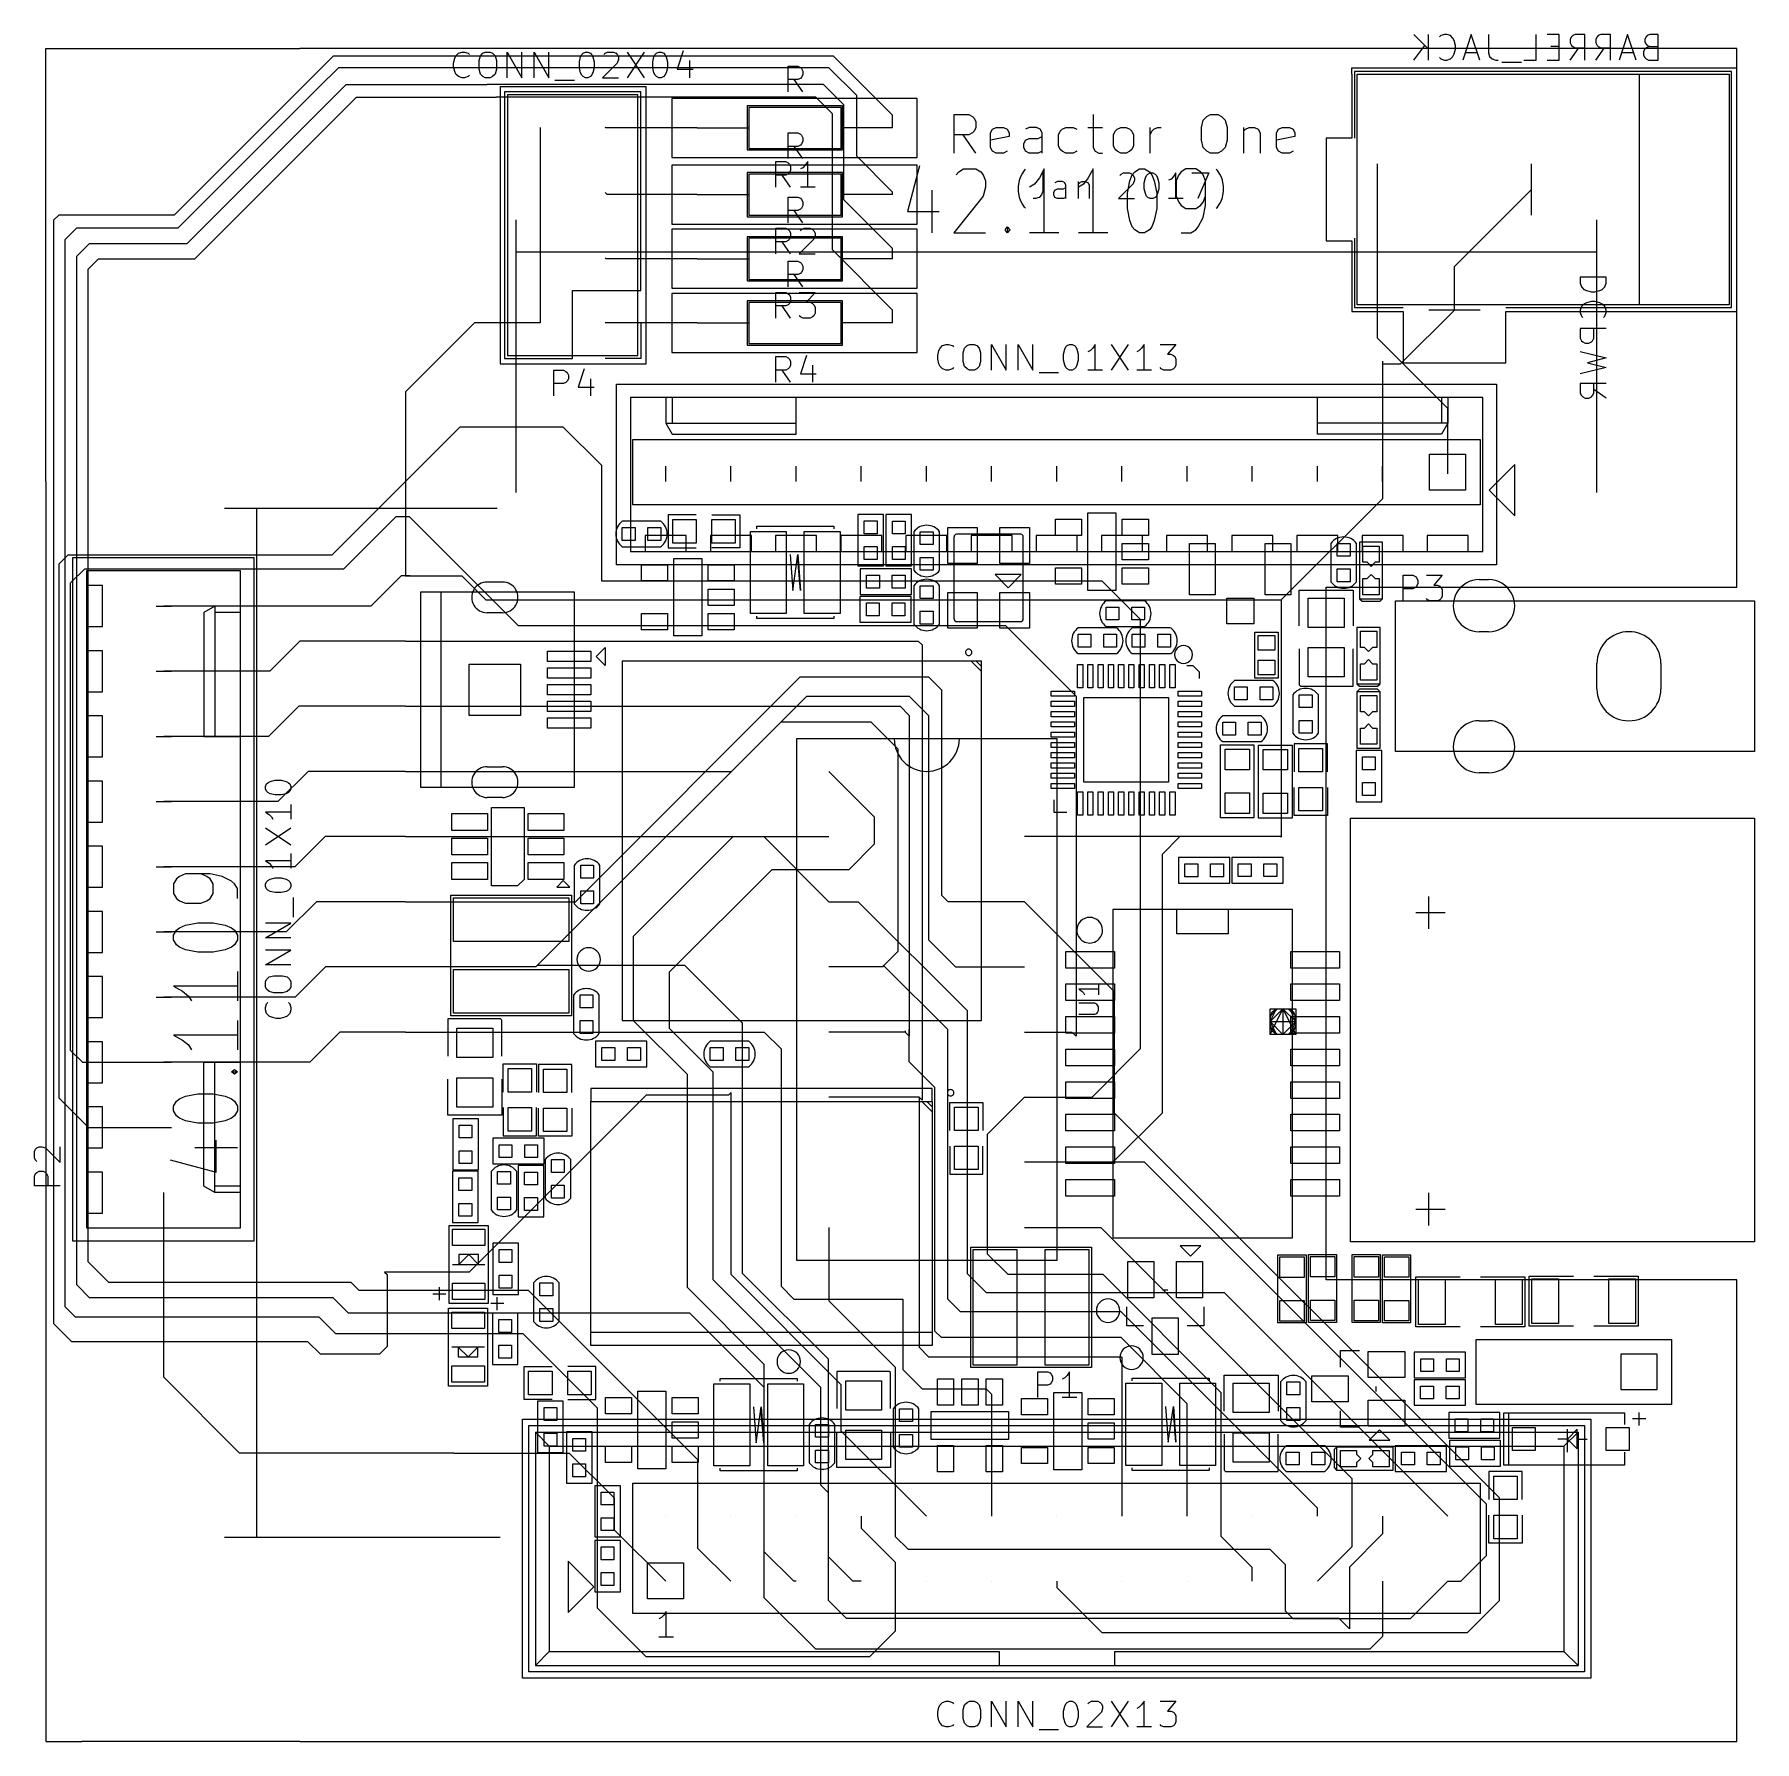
# Model space of a CAD drawing. Extents: x 317 to 7766, y -7531 to -136.
import ezdxf

# ---------------------------------------------------------------- set-up
doc = ezdxf.new("R2010")
doc.units = 0
doc.layers.get('0').update_dxf_attribs({"linetype": 'CONTINUOUS'})

msp = doc.modelspace()

# ---------------------------------------------------------------- linework, layer by layer
at = {"color": 7}
for points in [[(6290.451111, -136.3726), (6353.951111, -199.8726)], [(6353.951111, -247.285933), (6353.951111, -136.3726)], [(6401.364444, -236.843711), (6406.726667, -242.205933), (6422.531111, -247.285933), (6433.255556, -247.285933), (6449.06, -242.205933), (6459.784444, -231.481489), (6464.864444, -221.039267), (6470.226667, -199.8726), (6470.226667, -184.068156), (6464.864444, -162.901489), (6459.784444, -152.177044), (6449.06, -141.734822), (6433.255556, -136.3726), (6422.531111, -136.3726), (6406.726667, -141.734822), (6401.364444, -146.814822)], [(6576.06, -247.285933), (6539.088889, -136.3726), (6501.835556, -247.285933)], [(6613.031111, -136.3726), (6613.031111, -215.677044), (6618.393333, -231.481489), (6628.835556, -242.205933), (6644.922222, -247.285933), (6655.364444, -247.285933)], [(6766.56, -247.285933), (6819.335556, -247.285933), (6819.335556, -136.3726)], [(6867.031111, -247.285933), (6920.088889, -247.285933), (6920.088889, -136.3726), (6867.031111, -136.3726)], [(7031.002222, -247.285933), (7031.002222, -136.3726), (6988.668889, -136.3726), (6978.226667, -141.734822), (6972.864444, -146.814822), (6967.502222, -157.539267), (6967.502222, -173.343711), (6972.864444, -184.068156), (6978.226667, -189.148156), (6988.668889, -194.510378), (7031.002222, -194.510378)], [(7142.197778, -247.285933), (7142.197778, -136.3726), (7099.864444, -136.3726), (7089.14, -141.734822), (7084.06, -146.814822), (7078.697778, -157.539267), (7078.697778, -173.343711), (7084.06, -184.068156), (7089.14, -189.148156), (7099.864444, -194.510378), (7142.197778, -194.510378)], [(7253.393333, -247.285933), (7216.14, -136.3726), (7179.168889, -247.285933)], [(7311.531111, -189.148156), (7295.726667, -194.510378), (7290.364444, -199.8726), (7285.002222, -210.314822), (7285.002222, -226.119267), (7290.364444, -236.843711), (7295.726667, -242.205933), (7306.168889, -247.285933), (7348.502222, -247.285933), (7348.502222, -136.3726), (7311.531111, -136.3726), (7300.806667, -141.734822), (7295.726667, -146.814822), (7290.364444, -157.539267), (7290.364444, -167.981489), (7295.726667, -178.705933), (7300.806667, -184.068156), (7311.531111, -189.148156), (7348.502222, -189.148156)], [(366.606667, -197.050378), (1466.426667, -197.050378)], [(366.606667, -2074.957044), (366.606667, -197.050378)], [(7688.862222, -197.050378), (1466.426667, -197.050378)], [(2200.486667, -313.608156), (2195.124444, -318.688156), (2179.32, -324.050378), (2168.877778, -324.050378), (2152.791111, -318.688156), (2142.348889, -308.245933), (2136.986667, -297.521489), (2131.624444, -276.354822), (2131.624444, -260.550378), (2136.986667, -239.383711), (2142.348889, -228.941489), (2152.791111, -218.217044), (2168.877778, -212.854822), (2179.32, -212.854822), (2195.124444, -218.217044), (2200.486667, -223.579267)], [(2269.348889, -212.854822), (2290.515556, -212.854822), (2300.957778, -218.217044), (2311.682222, -228.941489), (2317.044444, -250.108156), (2317.044444, -287.079267), (2311.682222, -308.245933), (2300.957778, -318.688156), (2290.515556, -324.050378), (2269.348889, -324.050378), (2258.624444, -318.688156), (2248.182222, -308.245933), (2242.82, -287.079267), (2242.82, -250.108156), (2248.182222, -228.941489), (2258.624444, -218.217044), (2269.348889, -212.854822)], [(2364.457778, -324.050378), (2364.457778, -212.854822), (2427.957778, -324.050378), (2427.957778, -212.854822)], [(2481.015556, -324.050378), (2481.015556, -212.854822), (2544.515556, -324.050378), (2544.515556, -212.854822)], [(2703.124444, -212.854822), (2713.848889, -212.854822), (2724.291111, -218.217044), (2729.653333, -223.579267), (2735.015556, -234.021489), (2740.095556, -255.188156), (2740.095556, -281.717044), (2735.015556, -302.883711), (2729.653333, -313.608156), (2724.291111, -318.688156), (2713.848889, -324.050378), (2703.124444, -324.050378), (2692.682222, -318.688156), (2687.32, -313.608156), (2681.957778, -302.883711), (2676.877778, -281.717044), (2676.877778, -255.188156), (2681.957778, -234.021489), (2687.32, -223.579267), (2692.682222, -218.217044), (2703.124444, -212.854822)], [(2782.428889, -223.579267), (2787.791111, -218.217044), (2798.515556, -212.854822), (2824.762222, -212.854822), (2835.486667, -218.217044), (2840.848889, -223.579267), (2845.928889, -234.021489), (2845.928889, -244.745933), (2840.848889, -260.550378), (2777.348889, -324.050378), (2845.928889, -324.050378)], [(2883.182222, -212.854822), (2957.124444, -324.050378)], [(2957.124444, -212.854822), (2883.182222, -324.050378)], [(3020.624444, -212.854822), (3031.348889, -212.854822), (3041.791111, -218.217044), (3047.153333, -223.579267), (3052.515556, -234.021489), (3057.595556, -255.188156), (3057.595556, -281.717044), (3052.515556, -302.883711), (3047.153333, -313.608156), (3041.791111, -318.688156), (3031.348889, -324.050378), (3020.624444, -324.050378), (3010.182222, -318.688156), (3004.82, -313.608156), (2999.457778, -302.883711), (2994.095556, -281.717044), (2994.095556, -255.188156), (2999.457778, -234.021489), (3004.82, -223.579267), (3010.182222, -218.217044), (3020.624444, -212.854822)], [(3126.457778, -207.774822), (3099.928889, -287.079267), (3168.791111, -287.079267)], [(6290.451111, -247.285933), (6337.864444, -184.068156)], [(6565.335556, -215.677044), (6512.56, -215.677044)], [(6920.088889, -189.148156), (6882.835556, -189.148156)], [(6967.502222, -247.285933), (7004.755556, -194.510378)], [(7078.697778, -247.285933), (7115.668889, -194.510378)], [(7242.668889, -215.677044), (7189.893333, -215.677044)], [(7688.862222, -2530.463711), (7688.862222, -197.050378)], [(4033.237778, -486.045933), (3777.544444, -230.3526), (1610.924444, -230.3526), (1499.728889, -341.548156)], [(4033.237778, -819.350378), (3877.733333, -663.845933), (3877.733333, -401.097044), (3756.942222, -280.588156), (1633.22, -280.588156), (1549.964444, -363.843711)], [(3152.986667, -250.108156), (3152.986667, -324.050378)], [(3580.835556, -385.2926), (3580.835556, -274.097044), (3623.168889, -274.097044), (3633.611111, -279.459267), (3638.973333, -284.539267), (3644.335556, -295.263711), (3644.335556, -311.068156), (3638.973333, -321.7926), (3633.611111, -326.8726), (3623.168889, -332.234822), (3580.835556, -332.234822)], [(6022.057778, -308.245933), (6022.057778, -585.9526), (5910.862222, -585.9526), (5910.862222, -1030.4526), (6022.057778, -1030.4526), (6022.057778, -1336.099267), (6244.166667, -1336.099267), (6244.166667, -1558.208156), (6688.666667, -1558.208156), (6688.666667, -1336.099267), (7688.862222, -1336.099267), (7688.862222, -280.588156)], [(6022.057778, -308.245933), (6022.057778, -280.588156), (7688.862222, -280.588156)], [(7666.566667, -297.239267), (6033.064444, -297.239267), (6033.064444, -585.9526)], [(6755.835556, -258.010378), (6671.168889, -258.010378)], [(6688.666667, -1319.448156), (7666.566667, -1319.448156), (7666.566667, -297.239267)], [(1499.728889, -341.548156), (922.02, -919.257044)], [(938.671111, -974.854822), (1549.964444, -363.843711)], [(977.617778, -1041.741489), (1666.522222, -352.837044)], [(1666.522222, -352.837044), (2277.533333, -352.837044)], [(3733.235556, -352.837044), (2277.533333, -352.837044)], [(2966.437778, -1563.8526), (2966.437778, -363.843711), (2333.131111, -363.843711), (2333.131111, -1563.8526), (2966.437778, -1563.8526)], [(2571.044444, -334.774822), (2655.711111, -334.774822)], [(3644.335556, -385.2926), (3607.082222, -332.234822)], [(3822.135556, -441.737044), (3733.235556, -352.837044)], [(7655.277778, -308.245933), (7655.277778, -1308.159267), (6044.353333, -1308.159267), (6044.353333, -308.245933), (7655.277778, -308.245933)], [(7266.657778, -308.245933), (7266.657778, -1308.159267)], [(1010.92, -1108.345933), (1710.831111, -408.1526)], [(1710.831111, -408.1526), (2316.48, -408.1526)], [(3699.933333, -408.1526), (2316.48, -408.1526)], [(2943.295556, -1244.941489), (2943.295556, -385.010378), (2352.04, -385.010378), (2352.04, -1540.428156), (2647.526667, -1540.428156), (2647.526667, -1244.941489), (2943.295556, -1244.941489)], [(2929.748889, -1527.163711), (2929.748889, -398.274822), (2365.304444, -398.274822), (2365.304444, -1527.163711), (2929.748889, -1527.163711)], [(4138.788889, -669.490378), (4138.788889, -413.797044), (3077.633333, -413.797044), (3077.633333, -669.490378), (4138.788889, -669.490378)], [(3816.491111, -637.034822), (3816.491111, -445.970378), (3403.317778, -445.970378), (3403.317778, -637.034822), (3816.491111, -637.034822)], [(3772.182222, -480.401489), (3699.933333, -408.1526)], [(3822.135556, -852.6526), (3822.135556, -441.737044)], [(3810, -630.543711), (3810, -452.743711), (3409.808889, -452.743711), (3409.808889, -630.543711), (3810, -630.543711)], [(3772.182222, -1069.399267), (3772.182222, -480.401489)], [(4033.237778, -541.643711), (4033.237778, -486.045933)], [(4299.091111, -650.299267), (4299.091111, -483.788156), (4362.591111, -483.788156), (4378.395556, -491.690378), (4386.297778, -499.5926), (4394.2, -515.397044), (4394.2, -539.103711), (4386.297778, -555.190378), (4378.395556, -563.0926), (4362.591111, -570.994822), (4299.091111, -570.994822)], [(4902.2, -483.788156), (4902.2, -626.5926), (4910.102222, -642.397044), (4926.188889, -650.299267), (4941.993333, -650.299267)], [(5410.2, -483.788156), (5441.808889, -483.788156), (5457.895556, -491.690378), (5473.7, -507.494822), (5481.602222, -539.103711), (5481.602222, -594.701489), (5473.7, -626.5926), (5457.895556, -642.397044), (5441.808889, -650.299267), (5410.2, -650.299267), (5394.395556, -642.397044), (5378.308889, -626.5926), (5370.406667, -594.701489), (5370.406667, -539.103711), (5378.308889, -507.494822), (5394.395556, -491.690378), (5410.2, -483.788156)], [(2506.415556, -539.385933), (2506.415556, -539.385933)], [(2506.415556, -539.385933), (2506.415556, -539.385933)], [(2506.415556, -539.385933), (2506.415556, -539.385933)], [(2506.415556, -539.385933), (2506.415556, -821.608156)], [(2506.415556, -539.385933), (2506.415556, -539.385933)], [(2788.637778, -539.385933), (2788.637778, -539.385933)], [(2788.637778, -539.385933), (2788.637778, -539.385933)], [(2788.637778, -539.385933), (2788.637778, -539.385933)], [(3186.571111, -541.643711), (2790.895556, -541.643711), (2788.637778, -539.385933)], [(2788.637778, -539.385933), (2788.637778, -539.385933)], [(3186.571111, -541.643711), (3186.571111, -541.643711)], [(3186.571111, -541.643711), (3186.571111, -541.643711)], [(3186.571111, -541.643711), (3186.571111, -541.643711)], [(3186.571111, -541.643711), (3186.571111, -541.643711)], [(3186.571111, -541.643711), (3409.808889, -541.643711)], [(3284.22, -541.643711), (3403.317778, -541.643711)], [(3580.835556, -674.005933), (3580.835556, -563.0926), (3623.168889, -563.0926), (3633.611111, -568.1726), (3638.973333, -573.534822), (3644.335556, -584.259267), (3644.335556, -600.063711), (3638.973333, -610.505933), (3633.611111, -615.868156), (3623.168889, -621.230378), (3580.835556, -621.230378)], [(4033.237778, -541.643711), (3810, -541.643711)], [(3935.306667, -541.643711), (3816.491111, -541.643711)], [(4394.2, -650.299267), (4338.884444, -570.994822)], [(4529.102222, -642.397044), (4513.297778, -650.299267), (4481.688889, -650.299267), (4465.602222, -642.397044), (4457.7, -626.5926), (4457.7, -563.0926), (4465.602222, -547.288156), (4481.688889, -539.103711), (4513.297778, -539.103711), (4529.102222, -547.288156), (4537.286667, -563.0926), (4537.286667, -578.897044), (4457.7, -594.701489)], [(4680.091111, -642.397044), (4664.004444, -650.299267), (4624.493333, -650.299267), (4608.688889, -642.397044), (4600.786667, -626.5926), (4600.786667, -610.788156), (4608.688889, -594.701489), (4624.493333, -586.799267), (4664.004444, -586.799267), (4680.091111, -578.897044)], [(4680.091111, -650.299267), (4680.091111, -563.0926), (4672.188889, -547.288156), (4656.102222, -539.103711), (4624.493333, -539.103711), (4608.688889, -547.288156)], [(4830.797778, -642.397044), (4814.993333, -650.299267), (4783.102222, -650.299267), (4767.297778, -642.397044), (4759.395556, -634.494822), (4751.493333, -618.690378), (4751.493333, -570.994822), (4759.395556, -555.190378), (4767.297778, -547.288156), (4783.102222, -539.103711), (4814.993333, -539.103711), (4830.797778, -547.288156)], [(4878.493333, -539.103711), (4941.993333, -539.103711)], [(5021.297778, -650.299267), (5005.493333, -642.397044), (4997.591111, -634.494822), (4989.406667, -618.690378), (4989.406667, -570.994822), (4997.591111, -555.190378), (5005.493333, -547.288156), (5021.297778, -539.103711), (5045.004444, -539.103711), (5061.091111, -547.288156), (5068.993333, -555.190378), (5076.895556, -570.994822), (5076.895556, -618.690378), (5068.993333, -634.494822), (5061.091111, -642.397044), (5045.004444, -650.299267), (5021.297778, -650.299267)], [(5148.297778, -650.299267), (5148.297778, -539.103711)], [(5148.297778, -570.994822), (5156.2, -555.190378), (5164.102222, -547.288156), (5179.906667, -539.103711), (5195.993333, -539.103711)], [(5553.004444, -539.103711), (5553.004444, -650.299267)], [(5553.004444, -555.190378), (5560.906667, -547.288156), (5576.711111, -539.103711), (5600.7, -539.103711), (5616.504444, -547.288156), (5624.406667, -563.0926), (5624.406667, -650.299267)], [(5767.211111, -642.397044), (5751.406667, -650.299267), (5719.797778, -650.299267), (5703.711111, -642.397044), (5695.808889, -626.5926), (5695.808889, -563.0926), (5703.711111, -547.288156), (5719.797778, -539.103711), (5751.406667, -539.103711), (5767.211111, -547.288156), (5775.395556, -563.0926), (5775.395556, -578.897044), (5695.808889, -594.701489)], [(3644.335556, -674.005933), (3607.082222, -621.230378)], [(4138.788889, -958.203711), (4138.788889, -702.7926), (3077.633333, -702.7926), (3077.633333, -958.203711), (4138.788889, -958.203711)], [(3816.491111, -926.030378), (3816.491111, -734.965933), (3403.317778, -734.965933), (3403.317778, -926.030378), (3816.491111, -926.030378)], [(3810, -919.257044), (3810, -741.739267), (3409.808889, -741.739267), (3409.808889, -919.257044), (3810, -919.257044)], [(3527.777778, -798.465933), (3527.777778, -687.5526), (3570.111111, -687.5526), (3580.835556, -692.6326), (3585.915556, -697.994822), (3591.277778, -708.719267), (3591.277778, -724.523711), (3585.915556, -734.965933), (3580.835556, -740.328156), (3570.111111, -745.690378), (3527.777778, -745.690378)], [(3665.502222, -798.465933), (3665.502222, -687.5526), (3654.777778, -703.357044), (3644.335556, -713.799267), (3633.611111, -719.161489)], [(4150.077778, -705.050378), (4097.302222, -903.4526), (4234.744444, -903.4526)], [(4308.968889, -744.561489), (4319.411111, -731.579267), (4340.577778, -718.314822), (4393.635556, -718.314822), (4414.802222, -731.579267), (4425.244444, -744.561489), (4435.968889, -771.090378), (4435.968889, -797.619267), (4425.244444, -837.130378), (4298.244444, -996.021489), (4435.968889, -996.021489)], [(4609.253333, -889.623711), (4604.173333, -884.543711), (4593.448889, -868.457044), (4588.086667, -858.014822), (4583.006667, -842.210378), (4577.644444, -815.681489), (4577.644444, -794.514822), (4583.006667, -767.985933), (4588.086667, -752.181489), (4593.448889, -741.739267), (4604.173333, -725.6526), (4609.253333, -720.5726)], [(4689.968889, -996.021489), (4689.968889, -718.314822), (4668.802222, -757.825933), (4647.635556, -784.354822), (4626.468889, -797.619267)], [(4683.477778, -736.377044), (4683.477778, -815.681489), (4678.115556, -831.485933), (4667.673333, -842.210378), (4651.586667, -847.290378), (4641.144444, -847.290378)], [(4901.635556, -996.021489), (4901.635556, -718.314822), (4880.468889, -757.825933), (4859.302222, -784.354822), (4838.135556, -797.619267)], [(5016.782222, -746.819267), (5022.144444, -741.739267), (5032.586667, -736.377044), (5059.115556, -736.377044), (5069.84, -741.739267), (5074.92, -746.819267), (5080.282222, -757.543711), (5080.282222, -767.985933), (5074.92, -783.790378), (5011.42, -847.290378), (5080.282222, -847.290378)], [(5102.577778, -718.314822), (5123.744444, -718.314822), (5144.911111, -731.579267), (5155.635556, -744.561489), (5166.077778, -771.090378), (5176.802222, -824.148156), (5176.802222, -890.188156), (5166.077778, -942.963711), (5155.635556, -969.4926), (5144.911111, -982.757044), (5123.744444, -996.021489), (5102.577778, -996.021489), (5081.411111, -982.757044), (5070.968889, -969.4926), (5060.244444, -942.963711), (5049.802222, -890.188156), (5049.802222, -824.148156), (5060.244444, -771.090378), (5070.968889, -744.561489), (5081.411111, -731.579267), (5102.577778, -718.314822)], [(5149.144444, -736.377044), (5159.586667, -736.377044), (5170.311111, -741.739267), (5175.391111, -746.819267), (5180.753333, -757.543711), (5186.115556, -778.710378), (5186.115556, -804.957044), (5180.753333, -826.123711), (5175.391111, -836.848156), (5170.311111, -842.210378), (5159.586667, -847.290378), (5149.144444, -847.290378), (5138.42, -842.210378), (5133.057778, -836.848156), (5127.977778, -826.123711), (5122.615556, -804.957044), (5122.615556, -778.710378), (5127.977778, -757.543711), (5133.057778, -746.819267), (5138.42, -741.739267), (5149.144444, -736.377044)], [(5260.057778, -847.290378), (5260.057778, -736.377044), (5249.615556, -752.181489), (5238.891111, -762.905933), (5228.448889, -767.985933)], [(5282.353333, -996.021489), (5324.686667, -996.021489), (5345.853333, -982.757044), (5356.577778, -969.4926), (5377.744444, -929.981489), (5388.186667, -876.923711), (5388.186667, -771.090378), (5377.744444, -744.561489), (5367.02, -731.579267), (5345.853333, -718.314822), (5303.52, -718.314822), (5282.353333, -731.579267), (5271.911111, -744.561489), (5261.468889, -771.090378), (5261.468889, -837.130378), (5271.911111, -863.659267), (5282.353333, -876.923711), (5303.52, -890.188156), (5345.853333, -890.188156), (5367.02, -876.923711), (5377.744444, -863.659267), (5388.186667, -837.130378)], [(5328.92, -736.377044), (5403.144444, -736.377044), (5355.448889, -847.290378)], [(5434.753333, -889.623711), (5440.115556, -884.543711), (5450.557778, -868.457044), (5455.92, -858.014822), (5461.282222, -842.210378), (5466.644444, -815.681489), (5466.644444, -794.514822), (5461.282222, -767.985933), (5455.92, -752.181489), (5450.557778, -741.739267), (5440.115556, -725.6526), (5434.753333, -720.5726)], [(6133.253333, -919.257044), (6133.253333, -697.148156)], [(6133.253333, -919.257044), (6133.253333, -697.148156)], [(6799.862222, -919.257044), (6799.862222, -697.148156)], [(6799.862222, -919.257044), (6799.862222, -697.148156)], [(3591.277778, -798.465933), (3554.306667, -745.690378)], [(3697.111111, -798.465933), (3633.611111, -798.465933)], [(4033.237778, -830.357044), (4033.237778, -819.350378)], [(4203.135556, -810.883711), (4203.135556, -996.021489)], [(4783.948889, -842.210378), (4773.506667, -847.290378), (4746.977778, -847.290378), (4736.253333, -842.210378), (4731.173333, -831.485933), (4731.173333, -821.043711), (4736.253333, -810.319267), (4746.977778, -804.957044), (4773.506667, -804.957044), (4783.948889, -799.877044)], [(4783.948889, -847.290378), (4783.948889, -789.1526), (4778.586667, -778.710378), (4768.144444, -773.348156), (4746.977778, -773.348156), (4736.253333, -778.710378)], [(4837.006667, -773.348156), (4837.006667, -847.290378)], [(4837.006667, -783.790378), (4842.086667, -778.710378), (4852.811111, -773.348156), (4868.615556, -773.348156), (4879.34, -778.710378), (4884.42, -789.1526), (4884.42, -847.290378)], [(6133.253333, -1452.657044), (6133.253333, -808.343711)], [(6466.557778, -1330.454822), (6466.557778, -1141.648156), (6799.862222, -808.343711)], [(2506.415556, -821.608156), (2506.415556, -821.608156)], [(2506.415556, -821.608156), (2506.415556, -821.608156)], [(2506.415556, -821.608156), (2506.415556, -821.608156)], [(2506.415556, -821.608156), (2506.415556, -1103.830378)], [(2506.415556, -821.608156), (2506.415556, -821.608156)], [(2788.637778, -821.608156), (2788.637778, -821.608156)], [(2788.637778, -821.608156), (2788.637778, -821.608156)], [(2788.637778, -821.608156), (2788.637778, -821.608156)], [(3186.571111, -830.357044), (2797.668889, -830.357044), (2788.637778, -821.608156)], [(2788.637778, -821.608156), (2788.637778, -821.608156)], [(3186.571111, -830.357044), (3186.571111, -830.357044)], [(3186.571111, -830.357044), (3186.571111, -830.357044)], [(3186.571111, -830.357044), (3186.571111, -830.357044)], [(3186.571111, -830.357044), (3186.571111, -830.357044)], [(3186.571111, -830.357044), (3409.808889, -830.357044)], [(3284.22, -830.357044), (3403.317778, -830.357044)], [(3580.835556, -951.994822), (3580.835556, -840.799267), (3623.168889, -840.799267), (3633.611111, -846.161489), (3638.973333, -851.241489), (3644.335556, -861.965933), (3644.335556, -877.770378), (3638.973333, -888.494822), (3633.611111, -893.574822), (3623.168889, -898.937044), (3580.835556, -898.937044)], [(4033.237778, -830.357044), (3810, -830.357044)], [(3935.306667, -830.357044), (3816.491111, -830.357044)], [(4033.237778, -1108.345933), (4033.237778, -1063.754822), (3822.135556, -852.6526)], [(5291.948889, -847.290378), (5228.448889, -847.290378)], [(422.204444, -919.257044), (399.908889, -941.5526)], [(399.908889, -941.5526), (399.908889, -5719.2926)], [(922.02, -919.257044), (422.204444, -919.257044)], [(2403.404444, -2120.394822), (2403.404444, -939.859267)], [(3644.335556, -951.994822), (3607.082222, -898.937044)], [(7082.366667, -2120.394822), (7082.366667, -939.859267)], [(449.862222, -1024.808156), (499.815556, -974.854822)], [(449.862222, -5647.043711), (449.862222, -1024.808156)], [(499.815556, -974.854822), (938.671111, -974.854822)], [(499.815556, -1097.057044), (555.413333, -1041.741489)], [(555.413333, -1041.741489), (977.617778, -1041.741489)], [(4138.788889, -1235.910378), (4138.788889, -980.499267), (3077.633333, -980.499267), (3077.633333, -1235.910378), (4138.788889, -1235.910378)], [(3816.491111, -1203.737044), (3816.491111, -1012.6726), (3403.317778, -1012.6726), (3403.317778, -1203.737044), (3816.491111, -1203.737044)], [(3810, -1197.245933), (3810, -1019.445933), (3409.808889, -1019.445933), (3409.808889, -1197.245933), (3810, -1197.245933)], [(3527.777778, -1087.461489), (3527.777778, -976.265933), (3570.111111, -976.265933), (3580.835556, -981.628156), (3585.915556, -986.990378), (3591.277778, -997.4326), (3591.277778, -1013.237044), (3585.915556, -1023.961489), (3580.835556, -1029.323711), (3570.111111, -1034.403711), (3527.777778, -1034.403711)], [(3591.277778, -1087.461489), (3554.306667, -1034.403711)], [(3633.611111, -986.990378), (3638.973333, -981.628156), (3649.415556, -976.265933), (3675.944444, -976.265933), (3686.668889, -981.628156), (3691.748889, -986.990378), (3697.111111, -997.4326), (3697.111111, -1008.157044), (3691.748889, -1023.961489), (3628.248889, -1087.461489), (3697.111111, -1087.461489)], [(4531.077778, -969.4926), (4541.802222, -982.757044), (4531.077778, -996.021489), (4520.635556, -982.757044), (4531.077778, -969.4926), (4531.077778, -996.021489)], [(4753.468889, -996.021489), (4626.468889, -996.021489)], [(4965.135556, -996.021489), (4838.135556, -996.021489)], [(6033.064444, -1019.445933), (6033.064444, -1319.448156), (6244.166667, -1319.448156)], [(499.815556, -5552.781489), (499.815556, -1097.057044)], [(549.768889, -1152.654822), (594.36, -1108.345933)], [(594.36, -1108.345933), (1010.92, -1108.345933)], [(2403.404444, -1078.7126), (7082.366667, -1078.7126)], [(2506.415556, -1103.830378), (2506.415556, -1103.830378)], [(2506.415556, -1103.830378), (2506.415556, -1103.830378)], [(2506.415556, -1103.830378), (2506.415556, -1103.830378)], [(2506.415556, -1103.830378), (2506.415556, -1386.0526)], [(2506.415556, -1103.830378), (2506.415556, -1103.830378)], [(2788.637778, -1103.830378), (2788.637778, -1103.830378)], [(2788.637778, -1103.830378), (2788.637778, -1103.830378)], [(2788.637778, -1103.830378), (2788.637778, -1103.830378)], [(3186.571111, -1108.345933), (2793.153333, -1108.345933), (2788.637778, -1103.830378)], [(2788.637778, -1103.830378), (2788.637778, -1103.830378)], [(3186.571111, -1108.345933), (3186.571111, -1108.345933)], [(3186.571111, -1108.345933), (3186.571111, -1108.345933)], [(3186.571111, -1108.345933), (3186.571111, -1108.345933)], [(3186.571111, -1108.345933), (3186.571111, -1108.345933)], [(3186.571111, -1108.345933), (3409.808889, -1108.345933)], [(3284.22, -1108.345933), (3403.317778, -1108.345933)], [(4033.237778, -1330.454822), (3772.182222, -1069.399267)], [(4033.237778, -1108.345933), (3810, -1108.345933)], [(3935.306667, -1108.345933), (3816.491111, -1108.345933)], [(549.768889, -5452.5926), (549.768889, -1152.654822)], [(3580.835556, -1229.701489), (3580.835556, -1118.505933), (3623.168889, -1118.505933), (3633.611111, -1123.868156), (3638.973333, -1129.230378), (3644.335556, -1139.6726), (3644.335556, -1155.477044), (3638.973333, -1166.201489), (3633.611111, -1171.563711), (3623.168889, -1176.643711), (3580.835556, -1176.643711)], [(3644.335556, -1229.701489), (3607.082222, -1176.643711)], [(7122.442222, -1187.9326), (7011.246667, -1187.9326), (7011.246667, -1214.461489), (7016.608889, -1230.265933), (7027.051111, -1240.708156), (7037.775556, -1246.070378), (7058.942222, -1251.4326), (7074.746667, -1251.4326), (7095.913333, -1246.070378), (7106.355556, -1240.708156), (7117.08, -1230.265933), (7122.442222, -1214.461489), (7122.442222, -1187.9326)], [(4138.788889, -1513.899267), (4138.788889, -1258.205933), (3077.633333, -1258.205933), (3077.633333, -1513.899267), (4138.788889, -1513.899267)], [(3527.777778, -1365.168156), (3527.777778, -1253.9726), (3570.111111, -1253.9726), (3580.835556, -1259.334822), (3585.915556, -1264.697044), (3591.277778, -1275.139267), (3591.277778, -1291.225933), (3585.915556, -1301.668156), (3580.835556, -1307.030378), (3570.111111, -1312.3926), (3527.777778, -1312.3926)], [(3628.248889, -1253.9726), (3697.111111, -1253.9726), (3660.14, -1296.305933), (3675.944444, -1296.305933), (3686.668889, -1301.668156), (3691.748889, -1307.030378), (3697.111111, -1317.4726), (3697.111111, -1344.001489), (3691.748889, -1354.725933), (3686.668889, -1359.805933), (3675.944444, -1365.168156), (3644.335556, -1365.168156), (3633.611111, -1359.805933), (3628.248889, -1354.725933)], [(3816.491111, -1481.725933), (3816.491111, -1290.379267), (3403.317778, -1290.379267), (3403.317778, -1481.725933), (3816.491111, -1481.725933)], [(3810, -1474.9526), (3810, -1297.1526), (3409.808889, -1297.1526), (3409.808889, -1474.9526), (3810, -1474.9526)], [(3591.277778, -1365.168156), (3554.306667, -1312.3926)], [(4033.237778, -1386.0526), (4033.237778, -1330.454822)], [(6154.984444, -1563.8526), (6233.16, -1563.8526), (6466.557778, -1330.454822)], [(6577.753333, -1330.454822), (6355.362222, -1330.454822)], [(6577.753333, -1330.454822), (6355.362222, -1330.454822)], [(7111.717778, -1362.628156), (7117.08, -1357.265933), (7122.442222, -1341.461489), (7122.442222, -1330.737044), (7117.08, -1314.9326), (7106.355556, -1304.208156), (7095.913333, -1299.128156), (7074.746667, -1293.765933), (7058.942222, -1293.765933), (7037.775556, -1299.128156), (7027.051111, -1304.208156), (7016.608889, -1314.9326), (7011.246667, -1330.737044), (7011.246667, -1341.461489), (7016.608889, -1357.265933), (7021.688889, -1362.628156)], [(2222.217778, -1386.0526), (1923.062222, -1684.925933)], [(2506.415556, -1386.0526), (2222.217778, -1386.0526)], [(2506.415556, -1386.0526), (2506.415556, -1386.0526)], [(2506.415556, -1386.0526), (2506.415556, -1386.0526)], [(2506.415556, -1386.0526), (2506.415556, -1386.0526)], [(2506.415556, -1386.0526), (2506.415556, -1386.0526)], [(3186.571111, -1386.0526), (2788.637778, -1386.0526)], [(2943.295556, -1386.0526), (2943.295556, -1540.428156), (2788.637778, -1540.428156)], [(3186.571111, -1386.0526), (3186.571111, -1386.0526)], [(3186.571111, -1386.0526), (3186.571111, -1386.0526)], [(3186.571111, -1386.0526), (3186.571111, -1386.0526)], [(3186.571111, -1386.0526), (3186.571111, -1386.0526)], [(3186.571111, -1386.0526), (3409.808889, -1386.0526)], [(3284.22, -1386.0526), (3403.317778, -1386.0526)], [(4033.237778, -1386.0526), (3810, -1386.0526)], [(3935.306667, -1386.0526), (3816.491111, -1386.0526)], [(7122.442222, -1410.041489), (7011.246667, -1410.041489), (7011.246667, -1452.374822), (7016.608889, -1463.099267), (7021.688889, -1468.461489), (7032.413333, -1473.541489), (7048.217778, -1473.541489), (7058.942222, -1468.461489), (7064.022222, -1463.099267), (7069.384444, -1452.374822), (7069.384444, -1410.041489)], [(4296.833333, -1579.657044), (4291.753333, -1585.019267), (4275.666667, -1590.099267), (4265.224444, -1590.099267), (4249.42, -1585.019267), (4238.695556, -1574.294822), (4233.333333, -1563.8526), (4228.253333, -1542.685933), (4228.253333, -1526.599267), (4233.333333, -1505.4326), (4238.695556, -1494.990378), (4249.42, -1484.265933), (4265.224444, -1479.185933), (4275.666667, -1479.185933), (4291.753333, -1484.265933), (4296.833333, -1489.628156)], [(4365.695556, -1479.185933), (4386.862222, -1479.185933), (4397.304444, -1484.265933), (4408.028889, -1494.990378), (4413.391111, -1516.157044), (4413.391111, -1553.128156), (4408.028889, -1574.294822), (4397.304444, -1585.019267), (4386.862222, -1590.099267), (4365.695556, -1590.099267), (4355.253333, -1585.019267), (4344.528889, -1574.294822), (4339.166667, -1553.128156), (4339.166667, -1516.157044), (4344.528889, -1494.990378), (4355.253333, -1484.265933), (4365.695556, -1479.185933)], [(4460.804444, -1590.099267), (4460.804444, -1479.185933), (4524.304444, -1590.099267), (4524.304444, -1479.185933)], [(4577.362222, -1590.099267), (4577.362222, -1479.185933), (4640.862222, -1590.099267), (4640.862222, -1479.185933)], [(4799.471111, -1479.185933), (4810.195556, -1479.185933), (4820.637778, -1484.265933), (4826, -1489.628156), (4831.362222, -1500.3526), (4836.724444, -1521.519267), (4836.724444, -1547.765933), (4831.362222, -1568.9326), (4826, -1579.657044), (4820.637778, -1585.019267), (4810.195556, -1590.099267), (4799.471111, -1590.099267), (4789.028889, -1585.019267), (4783.666667, -1579.657044), (4778.304444, -1568.9326), (4773.224444, -1547.765933), (4773.224444, -1521.519267), (4778.304444, -1500.3526), (4783.666667, -1489.628156), (4789.028889, -1484.265933), (4799.471111, -1479.185933)], [(4910.666667, -1590.099267), (4910.666667, -1479.185933), (4900.224444, -1494.990378), (4889.5, -1505.4326), (4879.057778, -1510.794822)], [(4979.528889, -1479.185933), (5053.471111, -1590.099267)], [(5053.471111, -1479.185933), (4979.528889, -1590.099267)], [(5122.333333, -1590.099267), (5122.333333, -1479.185933), (5111.608889, -1494.990378), (5101.166667, -1505.4326), (5090.442222, -1510.794822)], [(5191.195556, -1479.185933), (5259.775556, -1479.185933), (5222.804444, -1521.519267), (5238.608889, -1521.519267), (5249.333333, -1526.599267), (5254.695556, -1531.961489), (5259.775556, -1542.685933), (5259.775556, -1568.9326), (5254.695556, -1579.657044), (5249.333333, -1585.019267), (5238.608889, -1590.099267), (5207, -1590.099267), (5196.275556, -1585.019267), (5191.195556, -1579.657044)], [(6437.206667, -1756.8926), (6133.253333, -1452.657044)], [(3527.777778, -1642.874822), (3527.777778, -1531.961489), (3570.111111, -1531.961489), (3580.835556, -1537.041489), (3585.915556, -1542.403711), (3591.277778, -1553.128156), (3591.277778, -1568.9326), (3585.915556, -1579.374822), (3580.835556, -1584.737044), (3570.111111, -1590.099267), (3527.777778, -1590.099267)], [(3660.14, -1526.599267), (3633.611111, -1605.903711), (3702.473333, -1605.903711)], [(6154.984444, -1552.281489), (6154.984444, -1563.8526), (6154.984444, -2039.961489)], [(7011.246667, -1510.5126), (7122.442222, -1537.041489), (7042.855556, -1558.208156), (7122.442222, -1579.374822), (7011.246667, -1605.903711)], [(2565.682222, -1701.859267), (2565.682222, -1590.663711), (2608.015556, -1590.663711), (2618.457778, -1596.025933), (2623.82, -1601.388156), (2629.182222, -1611.830378), (2629.182222, -1627.917044), (2623.82, -1638.359267), (2618.457778, -1643.721489), (2608.015556, -1649.083711), (2565.682222, -1649.083711)], [(2697.762222, -1585.583711), (2671.515556, -1664.888156), (2740.095556, -1664.888156)], [(2724.291111, -1627.917044), (2724.291111, -1701.859267)], [(3591.277778, -1642.874822), (3554.306667, -1590.099267)], [(3686.668889, -1568.9326), (3686.668889, -1642.874822)], [(4667.391111, -1600.823711), (4752.057778, -1600.823711)], [(4942.275556, -1590.099267), (4879.057778, -1590.099267)], [(5153.942222, -1590.099267), (5090.442222, -1590.099267)], [(1923.062222, -1684.925933), (1923.062222, -2481.639267)], [(6648.308889, -1651.059267), (6648.308889, -2434.508156), (2837.462222, -2434.508156), (2837.462222, -1651.059267), (6648.308889, -1651.059267)], [(6589.606667, -2375.523711), (6589.606667, -1708.914822), (2898.422222, -1708.914822), (2898.422222, -2375.523711), (6589.606667, -2375.523711)], [(3050.54, -1708.914822), (3050.54, -1819.828156), (3614.984444, -1819.828156), (3614.984444, -1708.914822)], [(3078.48, -1708.914822), (3078.48, -1819.828156)], [(6437.206667, -1708.914822), (6437.206667, -1819.828156), (5872.762222, -1819.828156), (5872.762222, -1708.914822)], [(6409.548889, -1708.914822), (6409.548889, -1819.828156)], [(7122.442222, -1648.237044), (7011.246667, -1648.237044), (7011.246667, -1690.570378), (7016.608889, -1701.0126), (7021.688889, -1706.374822), (7032.413333, -1711.737044), (7048.217778, -1711.737044), (7058.942222, -1706.374822), (7064.022222, -1701.0126), (7069.384444, -1690.570378), (7069.384444, -1648.237044)], [(7122.442222, -1711.737044), (7069.384444, -1674.765933)], [(6437.206667, -2039.961489), (6437.206667, -1756.8926)], [(1605.28, -2391.610378), (2160.975556, -1835.914822), (2605.475556, -1835.914822), (2771.986667, -2002.708156), (2771.986667, -2502.805933), (4938.888889, -2502.805933), (5105.4, -2669.317044), (5105.4, -4530.5726), (4896.555556, -4739.417044)], [(3050.54, -1819.828156), (3078.48, -1867.805933), (3614.984444, -1867.805933), (3614.984444, -1819.828156)], [(6437.206667, -1819.828156), (6409.548889, -1867.805933), (5872.762222, -1867.805933), (5872.762222, -1819.828156)], [(2908.3, -2173.734822), (2908.3, -1891.5126)], [(2908.3, -1891.5126), (6577.188889, -1891.5126)], [(6577.188889, -1891.5126), (6577.188889, -2173.734822)], [(3050.54, -2073.263711), (3050.54, -2006.659267)], [(3050.54, -2073.263711), (3050.54, -2006.659267)], [(3050.54, -2073.263711), (3050.54, -2006.659267)], [(3050.54, -2073.263711), (3050.54, -2006.659267)], [(3332.762222, -2073.263711), (3332.762222, -2006.659267)], [(3332.762222, -2073.263711), (3332.762222, -2006.659267)], [(3332.762222, -2073.263711), (3332.762222, -2006.659267)], [(3332.762222, -2073.263711), (3332.762222, -2006.659267)], [(3614.984444, -2073.263711), (3614.984444, -2006.659267)], [(3614.984444, -2073.263711), (3614.984444, -2006.659267)], [(3614.984444, -2073.263711), (3614.984444, -2006.659267)], [(3614.984444, -2073.263711), (3614.984444, -2006.659267)], [(3897.206667, -2073.263711), (3897.206667, -2006.659267)], [(3897.206667, -2073.263711), (3897.206667, -2006.659267)], [(3897.206667, -2073.263711), (3897.206667, -2006.659267)], [(3897.206667, -2073.263711), (3897.206667, -2006.659267)], [(4179.428889, -2073.263711), (4179.428889, -2006.659267)], [(4179.428889, -2073.263711), (4179.428889, -2006.659267)], [(4179.428889, -2073.263711), (4179.428889, -2006.659267)], [(4179.428889, -2073.263711), (4179.428889, -2006.659267)], [(4461.651111, -2073.263711), (4461.651111, -2006.659267)], [(4461.651111, -2073.263711), (4461.651111, -2006.659267)], [(4461.651111, -2073.263711), (4461.651111, -2006.659267)], [(4461.651111, -2073.263711), (4461.651111, -2006.659267)], [(4743.873333, -2073.263711), (4743.873333, -2006.659267)], [(4743.873333, -2073.263711), (4743.873333, -2006.659267)], [(4743.873333, -2073.263711), (4743.873333, -2006.659267)], [(4743.873333, -2073.263711), (4743.873333, -2006.659267)], [(5026.095556, -2073.263711), (5026.095556, -2006.659267)], [(5026.095556, -2073.263711), (5026.095556, -2006.659267)], [(5026.095556, -2073.263711), (5026.095556, -2006.659267)], [(5026.095556, -2073.263711), (5026.095556, -2006.659267)], [(5308.317778, -2073.263711), (5308.317778, -2006.659267)], [(5308.317778, -2073.263711), (5308.317778, -2006.659267)], [(5308.317778, -2073.263711), (5308.317778, -2006.659267)], [(5308.317778, -2073.263711), (5308.317778, -2006.659267)], [(5590.54, -2073.263711), (5590.54, -2006.659267)], [(5590.54, -2073.263711), (5590.54, -2006.659267)], [(5590.54, -2073.263711), (5590.54, -2006.659267)], [(5590.54, -2073.263711), (5590.54, -2006.659267)], [(5872.762222, -2073.263711), (5872.762222, -2006.659267)], [(5872.762222, -2073.263711), (5872.762222, -2006.659267)], [(5872.762222, -2073.263711), (5872.762222, -2006.659267)], [(5872.762222, -2073.263711), (5872.762222, -2006.659267)], [(6154.984444, -2073.263711), (6154.984444, -2006.659267)], [(6154.984444, -2073.263711), (6154.984444, -2006.659267)], [(6154.984444, -2073.263711), (6154.984444, -2006.659267)], [(6154.984444, -2073.263711), (6154.984444, -2006.659267)], [(6358.466667, -1955.0126), (6513.971111, -1955.0126)], [(6358.466667, -2110.517044), (6358.466667, -1955.0126)], [(6513.971111, -1955.0126), (6513.971111, -2110.517044)], [(6727.613333, -1999.603711), (6616.417778, -2110.517044)], [(6727.613333, -2221.7126), (6727.613333, -1999.603711)], [(366.606667, -2074.957044), (366.606667, -5374.981489)], [(6154.984444, -2039.961489), (6154.984444, -2147.488156), (5716.411111, -2586.061489)], [(6513.971111, -2110.517044), (6358.466667, -2110.517044)], [(6616.417778, -2110.517044), (6727.613333, -2221.7126)], [(2320.431111, -2189.821489), (1139.895556, -2189.821489)], [(1278.748889, -2189.821489), (1278.748889, -6646.674822)], [(1688.817778, -2419.268156), (1883.268889, -2224.817044)], [(1883.268889, -2224.817044), (1938.866667, -2224.817044), (2411.024444, -2697.257044)], [(6577.188889, -2173.734822), (2908.3, -2173.734822)], [(3060.982222, -2216.914822), (3060.982222, -2360.848156)], [(3182.337778, -2216.914822), (3060.982222, -2216.914822)], [(3250.071111, -2216.914822), (3371.426667, -2216.914822)], [(3371.426667, -2216.914822), (3371.426667, -2360.848156)], [(3882.531111, -2216.068156), (3882.531111, -2438.177044)], [(3993.726667, -2216.068156), (3882.531111, -2216.068156)], [(3993.726667, -2438.177044), (3993.726667, -2216.068156)], [(4004.451111, -2216.068156), (4004.451111, -2438.459267)], [(4115.364444, -2216.068156), (4004.451111, -2216.068156)], [(4115.364444, -2438.459267), (4115.364444, -2216.068156)], [(4879.057778, -2208.730378), (5000.413333, -2208.730378)], [(4879.057778, -2544.574822), (4879.057778, -2208.730378)], [(5000.413333, -2208.730378), (5000.413333, -2544.574822)], [(3028.808889, -2244.5726), (2862.015556, -2244.5726)], [(2862.015556, -2272.230378), (2917.613333, -2272.230378)], [(2862.015556, -2327.828156), (2862.015556, -2272.230378)], [(2917.613333, -2272.230378), (2917.613333, -2327.828156)], [(3139.44, -2375.523711), (3139.44, -2306.661489), (2961.922222, -2306.661489), (2961.922222, -2375.523711)], [(2973.211111, -2272.230378), (3028.808889, -2272.230378)], [(2973.211111, -2327.828156), (2973.211111, -2272.230378)], [(3028.808889, -2272.230378), (3028.808889, -2327.828156)], [(3080.737778, -2238.081489), (3182.337778, -2238.081489)], [(3080.737778, -2339.681489), (3080.737778, -2238.081489)], [(3182.337778, -2238.081489), (3182.337778, -2339.681489)], [(3421.662222, -2375.523711), (3421.662222, -2306.661489), (3244.144444, -2306.661489), (3244.144444, -2375.523711)], [(3250.071111, -2238.081489), (3351.671111, -2238.081489)], [(3250.071111, -2339.681489), (3250.071111, -2238.081489)], [(3351.671111, -2238.081489), (3351.671111, -2339.681489)], [(3417.146667, -2288.881489), (3572.651111, -2288.881489)], [(3417.146667, -2644.481489), (3417.146667, -2288.881489)], [(3444.522222, -2266.585933), (3778.108889, -2266.585933)], [(3444.522222, -2277.874822), (3444.522222, -2266.585933)], [(3703.884444, -2375.523711), (3703.884444, -2306.661489), (3526.366667, -2306.661489), (3526.366667, -2375.523711)], [(3572.651111, -2288.881489), (3572.651111, -2644.481489)], [(3650.262222, -2288.881489), (3805.766667, -2288.881489)], [(3650.262222, -2644.481489), (3650.262222, -2288.881489)], [(3778.108889, -2266.585933), (3778.108889, -2277.874822)], [(3805.766667, -2288.881489), (3805.766667, -2644.481489)], [(3986.106667, -2375.523711), (3986.106667, -2306.661489), (3808.588889, -2306.661489), (3808.588889, -2375.523711)], [(3910.188889, -2299.323711), (3910.188889, -2243.725933)], [(3910.188889, -2243.725933), (3965.786667, -2243.725933)], [(3965.786667, -2299.323711), (3910.188889, -2299.323711)], [(3965.786667, -2243.725933), (3965.786667, -2299.323711)], [(4032.108889, -2244.008156), (4087.706667, -2244.008156)], [(4032.108889, -2299.605933), (4032.108889, -2244.008156)], [(4087.706667, -2299.605933), (4032.108889, -2299.605933)], [(4087.706667, -2244.008156), (4087.706667, -2299.605933)], [(4268.328889, -2375.523711), (4268.328889, -2306.661489), (4090.811111, -2306.661489), (4090.811111, -2375.523711)], [(4125.242222, -2290.2926), (4125.242222, -2457.085933)], [(4152.9, -2345.890378), (4152.9, -2290.2926)], [(4152.9, -2290.2926), (4208.497778, -2290.2926)], [(4208.497778, -2290.2926), (4208.497778, -2345.890378)], [(4236.437778, -2457.085933), (4236.155556, -2290.2926)], [(4272.28, -2271.948156), (4399.844444, -2271.948156)], [(4272.28, -2427.4526), (4272.28, -2271.948156)], [(4587.804444, -2301.581489), (4310.097778, -2301.581489)], [(4550.551111, -2375.523711), (4550.551111, -2306.661489), (4373.033333, -2306.661489), (4373.033333, -2375.523711)], [(4399.844444, -2271.948156), (4399.844444, -2427.4526)], [(4497.775556, -2271.948156), (4625.622222, -2271.948156)], [(4497.775556, -2427.4526), (4497.775556, -2271.948156)], [(4625.622222, -2271.948156), (4625.622222, -2427.4526)], [(4832.773333, -2375.523711), (4832.773333, -2306.661489), (4655.255556, -2306.661489), (4655.255556, -2375.523711)], [(4738.793333, -2235.823711), (4851.682222, -2235.823711)], [(4738.793333, -2306.379267), (4738.793333, -2235.823711)], [(4851.682222, -2306.379267), (4738.793333, -2306.379267)], [(4851.682222, -2235.823711), (4851.682222, -2306.379267)], [(5114.995556, -2375.523711), (5114.995556, -2306.661489), (4937.477778, -2306.661489), (4937.477778, -2375.523711)], [(5027.788889, -2235.823711), (5140.677778, -2235.823711)], [(5027.788889, -2306.379267), (5027.788889, -2235.823711)], [(5140.677778, -2306.379267), (5027.788889, -2306.379267)], [(5140.677778, -2235.823711), (5140.677778, -2306.379267)], [(5397.217778, -2375.523711), (5397.217778, -2306.661489), (5219.7, -2306.661489), (5219.7, -2375.523711)], [(5679.44, -2375.523711), (5679.44, -2306.661489), (5501.922222, -2306.661489), (5501.922222, -2375.523711)], [(5961.662222, -2375.523711), (5961.662222, -2306.661489), (5784.144444, -2306.661489), (5784.144444, -2375.523711)], [(6243.884444, -2375.523711), (6243.884444, -2306.661489), (6066.366667, -2306.661489), (6066.366667, -2375.523711)], [(6526.106667, -2375.523711), (6526.106667, -2306.661489), (6348.588889, -2306.661489), (6348.588889, -2375.523711)], [(2917.613333, -2327.828156), (2862.015556, -2327.828156)], [(2862.015556, -2355.485933), (3028.808889, -2355.485933)], [(3028.808889, -2327.828156), (2973.211111, -2327.828156)], [(3060.982222, -2360.848156), (3182.337778, -2360.848156)], [(3182.337778, -2339.681489), (3080.737778, -2339.681489)], [(3351.671111, -2339.681489), (3250.071111, -2339.681489)], [(3371.426667, -2360.848156), (3250.071111, -2360.848156)], [(3910.188889, -2410.519267), (3910.188889, -2354.921489)], [(3910.188889, -2354.921489), (3965.786667, -2354.921489)], [(3965.786667, -2354.921489), (3965.786667, -2410.519267)], [(4032.108889, -2354.921489), (4087.706667, -2354.921489)], [(4032.108889, -2410.519267), (4032.108889, -2354.921489)], [(4087.706667, -2354.921489), (4087.706667, -2410.519267)], [(4208.497778, -2345.890378), (4152.9, -2345.890378)], [(4298.808889, -2312.588156), (4298.808889, -2668.188156)], [(4598.811111, -2668.188156), (4598.811111, -2312.588156)], [(5027.788889, -2341.374822), (5140.677778, -2341.374822)], [(5027.788889, -2411.930378), (5027.788889, -2341.374822)], [(5140.677778, -2341.374822), (5140.677778, -2411.930378)], [(5319.042222, -2564.048156), (5319.042222, -2341.657044)], [(5319.042222, -2341.657044), (5430.237778, -2341.657044)], [(5430.237778, -2341.657044), (5430.237778, -2564.048156)], [(5646.702222, -2564.048156), (5646.702222, -2341.657044)], [(5646.702222, -2341.657044), (5757.897778, -2341.657044)], [(5757.897778, -2341.657044), (5757.897778, -2564.048156)], [(5930.617778, -2340.810378), (5930.617778, -2507.321489)], [(5958.275556, -2396.125933), (5958.275556, -2340.810378)], [(5958.275556, -2340.810378), (6013.873333, -2340.810378)], [(6013.873333, -2340.810378), (6013.873333, -2396.125933)], [(6041.531111, -2507.321489), (6041.531111, -2340.810378)], [(6055.36, -2336.0126), (6055.36, -2580.417044)], [(6155.266667, -2336.0126), (6055.36, -2336.0126)], [(6070.035556, -2352.381489), (6140.591111, -2352.381489)], [(6070.035556, -2422.937044), (6070.035556, -2352.381489)], [(6140.591111, -2352.381489), (6140.591111, -2422.937044)], [(6155.266667, -2580.417044), (6155.266667, -2336.0126)], [(460.868889, -2391.610378), (422.204444, -2430.557044)], [(422.204444, -2430.557044), (422.204444, -4741.674822)], [(1605.28, -2391.610378), (460.868889, -2391.610378)], [(1655.515556, -2452.8526), (533.117778, -2452.8526), (472.157778, -2513.8126)], [(1266.613333, -5363.6926), (483.164444, -5363.6926), (483.164444, -2402.617044), (1266.613333, -2402.617044), (1266.613333, -5363.6926)], [(1688.817778, -2419.268156), (1655.515556, -2452.8526)], [(2944.988889, -2433.097044), (3057.877778, -2433.097044)], [(2944.988889, -2503.6526), (2944.988889, -2433.097044)], [(3057.877778, -2433.097044), (3057.877778, -2503.6526)], [(3084.971111, -2406.003711), (3206.326667, -2406.003711)], [(3084.971111, -2741.848156), (3084.971111, -2406.003711)], [(3206.326667, -2406.003711), (3206.326667, -2741.848156)], [(3233.702222, -2433.097044), (3346.591111, -2433.097044)], [(3233.702222, -2503.6526), (3233.702222, -2433.097044)], [(3346.591111, -2433.097044), (3346.591111, -2503.6526)], [(3589.02, -2388.788156), (3600.308889, -2544.574822)], [(3600.308889, -2544.574822), (3622.322222, -2388.788156)], [(3622.322222, -2388.788156), (3633.611111, -2544.574822)], [(3633.611111, -2544.574822), (3622.322222, -2411.083711)], [(3882.531111, -2438.177044), (3993.726667, -2438.177044)], [(3892.408889, -2450.877044), (3892.408889, -2561.790378)], [(4114.517778, -2450.877044), (3892.408889, -2450.877044)], [(3965.786667, -2410.519267), (3910.188889, -2410.519267)], [(4004.451111, -2438.459267), (4115.364444, -2438.459267)], [(4087.706667, -2410.519267), (4032.108889, -2410.519267)], [(4114.517778, -2561.790378), (4114.517778, -2450.877044)], [(4152.9, -2457.085933), (4152.9, -2401.488156)], [(4152.9, -2401.488156), (4208.497778, -2401.488156)], [(4208.497778, -2457.085933), (4152.9, -2457.085933)], [(4208.497778, -2401.488156), (4208.497778, -2457.085933)], [(4399.844444, -2427.4526), (4272.28, -2427.4526)], [(4625.622222, -2427.4526), (4497.775556, -2427.4526)], [(4738.793333, -2446.925933), (4851.682222, -2446.925933)], [(4738.793333, -2517.481489), (4738.793333, -2446.925933)], [(4851.682222, -2446.925933), (4851.682222, -2517.481489)], [(5140.677778, -2411.930378), (5027.788889, -2411.930378)], [(5027.788889, -2446.925933), (5140.677778, -2446.925933)], [(5027.788889, -2517.481489), (5027.788889, -2446.925933)], [(5140.677778, -2446.925933), (5140.677778, -2517.481489)], [(6013.873333, -2396.125933), (5958.275556, -2396.125933)], [(5958.275556, -2507.321489), (5958.275556, -2451.723711)], [(5958.275556, -2451.723711), (6013.873333, -2451.723711)], [(6013.873333, -2451.723711), (6013.873333, -2507.321489)], [(6087.815556, -2422.937044), (6070.035556, -2422.937044)], [(6087.815556, -2422.937044), (6087.815556, -2422.937044)], [(6105.313333, -2440.434822), (6087.815556, -2422.937044)], [(6123.093333, -2422.937044), (6105.313333, -2440.434822)], [(6123.093333, -2422.937044), (6123.093333, -2422.937044)], [(6140.591111, -2422.937044), (6123.093333, -2422.937044)], [(472.157778, -2513.8126), (472.157778, -4535.934822), (524.368889, -4588.145933), (877.711111, -4588.145933)], [(542.148889, -5304.990378), (1208.757778, -5304.990378), (1208.757778, -2460.4726), (542.148889, -2460.4726), (542.148889, -5304.990378)], [(542.148889, -2701.490378), (611.011111, -2701.490378), (611.011111, -2523.690378), (542.148889, -2523.690378)], [(1904.435556, -2481.639267), (1773.202222, -2612.590378)], [(1944.228889, -2481.639267), (1904.435556, -2481.639267)], [(1923.062222, -2481.639267), (1944.228889, -2481.639267), (2167.748889, -2481.639267), (2272.171111, -2586.061489), (5716.411111, -2586.061489)], [(2276.968889, -2507.885933), (2343.573333, -2507.885933)], [(3057.877778, -2503.6526), (2944.988889, -2503.6526)], [(3346.591111, -2503.6526), (3233.702222, -2503.6526)], [(3920.066667, -2478.534822), (3975.664444, -2478.534822)], [(3920.066667, -2534.1326), (3920.066667, -2478.534822)], [(3975.664444, -2478.534822), (3975.664444, -2534.1326)], [(4031.262222, -2478.534822), (4086.86, -2478.534822)], [(4031.262222, -2534.1326), (4031.262222, -2478.534822)], [(4086.86, -2478.534822), (4086.86, -2534.1326)], [(4125.242222, -2524.254822), (4125.242222, -2690.765933)], [(4152.9, -2524.254822), (4208.497778, -2524.254822)], [(4152.9, -2579.570378), (4152.9, -2524.254822)], [(4208.497778, -2524.254822), (4208.497778, -2579.570378)], [(4236.437778, -2690.765933), (4236.437778, -2524.254822)], [(4477.173333, -2476.277044), (4533.617778, -2532.721489)], [(4590.062222, -2476.277044), (4477.173333, -2476.277044)], [(4533.617778, -2532.721489), (4590.062222, -2476.277044)], [(4851.682222, -2517.481489), (4738.793333, -2517.481489)], [(5140.677778, -2517.481489), (5027.788889, -2517.481489)], [(5910.862222, -2530.463711), (7688.862222, -2530.463711)], [(5910.862222, -5530.485933), (5910.862222, -2530.463711)], [(6013.873333, -2507.321489), (5958.275556, -2507.321489)], [(6070.035556, -2564.048156), (6070.035556, -2493.4926)], [(6070.035556, -2493.4926), (6087.815556, -2493.4926)], [(6087.815556, -2493.210378), (6105.313333, -2475.7126)], [(6087.815556, -2493.4926), (6087.815556, -2493.210378)], [(6105.313333, -2475.7126), (6123.093333, -2493.210378)], [(6123.093333, -2493.210378), (6123.093333, -2493.4926)], [(6123.093333, -2493.4926), (6140.591111, -2493.4926)], [(6140.591111, -2493.4926), (6140.591111, -2564.048156)], [(6244.166667, -2590.294822), (6244.166667, -2479.099267), (6286.5, -2479.099267), (6297.224444, -2484.461489), (6302.304444, -2489.541489), (6307.666667, -2500.265933), (6307.666667, -2516.070378), (6302.304444, -2526.794822), (6297.224444, -2531.874822), (6286.5, -2537.237044), (6244.166667, -2537.237044)], [(6344.637778, -2479.099267), (6413.5, -2479.099267), (6376.528889, -2521.4326), (6392.333333, -2521.4326), (6403.057778, -2526.794822), (6408.137778, -2531.874822), (6413.5, -2542.599267), (6413.5, -2569.128156), (6408.137778, -2579.570378), (6403.057778, -2584.9326), (6392.333333, -2590.294822), (6360.724444, -2590.294822), (6350, -2584.9326), (6344.637778, -2579.570378)], [(6573.237778, -2497.725933), (6614.16, -2497.725933)], [(1987.973333, -2552.477044), (1987.973333, -3396.885933)], [(2654.864444, -2552.477044), (1987.973333, -2552.477044)], [(2076.873333, -2552.477044), (2076.873333, -3396.885933)], [(2654.864444, -3396.885933), (2654.864444, -2552.477044)], [(3233.702222, -2538.648156), (3346.591111, -2538.648156)], [(3233.702222, -2609.203711), (3233.702222, -2538.648156)], [(3346.591111, -2538.648156), (3346.591111, -2609.203711)], [(3891.844444, -2571.103711), (3891.844444, -2682.299267)], [(4113.953333, -2571.103711), (3891.844444, -2571.103711)], [(3892.408889, -2561.790378), (4114.517778, -2561.790378)], [(3919.502222, -2599.043711), (3975.1, -2599.043711)], [(3919.502222, -2654.359267), (3919.502222, -2599.043711)], [(3975.664444, -2534.1326), (3920.066667, -2534.1326)], [(3975.1, -2599.043711), (3975.1, -2654.359267)], [(4030.697778, -2599.043711), (4086.295556, -2599.043711)], [(4030.697778, -2654.359267), (4030.697778, -2599.043711)], [(4086.86, -2534.1326), (4031.262222, -2534.1326)], [(4086.295556, -2599.043711), (4086.295556, -2654.359267)], [(4113.953333, -2682.299267), (4113.953333, -2571.103711)], [(4208.497778, -2579.570378), (4152.9, -2579.570378)], [(4272.28, -2553.041489), (4399.844444, -2553.041489)], [(4272.28, -2708.545933), (4272.28, -2553.041489)], [(4399.844444, -2553.041489), (4399.844444, -2708.545933)], [(4497.775556, -2553.041489), (4625.622222, -2553.041489)], [(4497.775556, -2708.545933), (4497.775556, -2553.041489)], [(4625.622222, -2553.041489), (4625.622222, -2708.545933)], [(5000.413333, -2544.574822), (4879.057778, -2544.574822)], [(5124.308889, -2589.448156), (4957.515556, -2589.448156)], [(5430.237778, -2564.048156), (5319.042222, -2564.048156)], [(5480.191111, -2689.0726), (5480.191111, -2578.159267)], [(5480.191111, -2578.159267), (5596.748889, -2578.159267)], [(5596.748889, -2578.159267), (5596.748889, -2689.0726)], [(5757.897778, -2564.048156), (5646.702222, -2564.048156)], [(5716.411111, -2586.061489), (5716.411111, -3613.914822), (5713.306667, -3610.528156)], [(5794.022222, -2542.881489), (6027.42, -2542.881489)], [(5794.022222, -2698.385933), (5794.022222, -2542.881489)], [(5832.968889, -2577.594822), (5988.191111, -2577.594822)], [(5832.968889, -2704.594822), (5832.968889, -2577.594822)], [(5988.191111, -2577.594822), (5988.191111, -2704.594822)], [(6027.42, -2542.881489), (6027.42, -2698.385933)], [(6055.36, -2580.417044), (6066.366667, -2591.423711)], [(6055.36, -2580.417044), (6155.266667, -2580.417044)], [(6066.366667, -2591.423711), (6144.26, -2591.423711)], [(6140.591111, -2564.048156), (6070.035556, -2564.048156)], [(6144.26, -2591.423711), (6155.266667, -2580.417044)], [(6210.3, -3242.510378), (6210.3, -2590.0126)], [(6210.3, -2590.0126), (7765.908889, -2590.0126)], [(7765.908889, -2590.0126), (7765.908889, -3242.510378)], [(844.408889, -2612.590378), (911.013333, -2612.590378)], [(844.408889, -2612.590378), (911.013333, -2612.590378)], [(844.408889, -2612.590378), (911.013333, -2612.590378)], [(844.408889, -2612.590378), (911.013333, -2612.590378)], [(1773.202222, -2612.590378), (877.711111, -2612.590378)], [(1097.562222, -2612.590378), (1049.866667, -2640.530378), (1049.866667, -3177.034822), (1097.562222, -3177.034822)], [(1208.757778, -2612.590378), (1097.562222, -2612.590378), (1097.562222, -3177.034822), (1208.757778, -3177.034822)], [(1208.757778, -2640.530378), (1097.562222, -2640.530378)], [(2343.573333, -2641.377044), (2276.968889, -2641.377044)], [(2944.988889, -2644.199267), (3057.877778, -2644.199267)], [(2944.988889, -2714.754822), (2944.988889, -2644.199267)], [(3057.877778, -2644.199267), (3057.877778, -2714.754822)], [(3346.591111, -2609.203711), (3233.702222, -2609.203711)], [(3233.702222, -2644.199267), (3346.591111, -2644.199267)], [(3233.702222, -2714.754822), (3233.702222, -2644.199267)], [(3346.591111, -2644.199267), (3346.591111, -2714.754822)], [(3572.651111, -2644.481489), (3417.146667, -2644.481489)], [(3444.522222, -2666.777044), (3444.522222, -2655.488156)], [(3778.108889, -2666.777044), (3444.522222, -2666.777044)], [(3805.766667, -2644.481489), (3650.262222, -2644.481489)], [(3778.108889, -2655.488156), (3778.108889, -2666.777044)], [(3975.1, -2654.359267), (3919.502222, -2654.359267)], [(4086.295556, -2654.359267), (4030.697778, -2654.359267)], [(4152.9, -2635.168156), (4208.497778, -2635.168156)], [(4152.9, -2690.765933), (4152.9, -2635.168156)], [(4208.497778, -2635.168156), (4208.497778, -2690.765933)], [(4310.097778, -2679.194822), (4587.804444, -2679.194822)], [(4957.515556, -2617.105933), (5013.113333, -2617.105933)], [(4957.515556, -2672.703711), (4957.515556, -2617.105933)], [(5013.113333, -2672.703711), (4957.515556, -2672.703711)], [(5013.113333, -2617.105933), (5013.113333, -2672.703711)], [(5068.711111, -2617.105933), (5124.026667, -2617.105933)], [(5068.711111, -2672.703711), (5068.711111, -2617.105933)], [(5124.026667, -2672.703711), (5068.711111, -2672.703711)], [(5124.026667, -2617.105933), (5124.026667, -2672.703711)], [(2411.024444, -2697.257044), (4522.046667, -2697.257044), (4827.693333, -3002.621489), (4827.693333, -4474.974822), (4809.913333, -4457.194822)], [(3057.877778, -2714.754822), (2944.988889, -2714.754822)], [(3206.326667, -2741.848156), (3084.971111, -2741.848156)], [(3346.591111, -2714.754822), (3233.702222, -2714.754822)], [(3891.844444, -2682.299267), (4113.953333, -2682.299267)], [(4208.497778, -2690.765933), (4152.9, -2690.765933)], [(4399.844444, -2708.545933), (4272.28, -2708.545933)], [(4625.622222, -2708.545933), (4497.775556, -2708.545933)], [(5002.671111, -2706.8526), (4836.16, -2706.8526)], [(4836.16, -2734.510378), (4891.757778, -2734.510378)], [(4836.16, -2790.108156), (4836.16, -2734.510378)], [(4891.757778, -2734.510378), (4891.757778, -2790.108156)], [(4947.355556, -2734.510378), (5002.671111, -2734.510378)], [(4947.355556, -2790.108156), (4947.355556, -2734.510378)], [(4957.515556, -2700.361489), (5124.308889, -2700.361489)], [(5002.671111, -2734.510378), (5002.671111, -2790.108156)], [(5237.197778, -2706.8526), (5070.404444, -2706.8526)], [(5070.404444, -2734.510378), (5126.002222, -2734.510378)], [(5070.404444, -2790.108156), (5070.404444, -2734.510378)], [(5126.002222, -2734.510378), (5126.002222, -2790.108156)], [(5181.6, -2734.510378), (5237.197778, -2734.510378)], [(5181.6, -2790.108156), (5181.6, -2734.510378)], [(5237.197778, -2734.510378), (5237.197778, -2790.108156)], [(5596.748889, -2689.0726), (5480.191111, -2689.0726)], [(5602.393333, -2725.197044), (5702.3, -2725.197044)], [(5602.393333, -2925.010378), (5602.393333, -2725.197044)], [(5616.786667, -2740.154822), (5687.906667, -2740.154822)], [(5616.786667, -2803.3726), (5616.786667, -2740.154822)], [(5687.906667, -2740.154822), (5687.906667, -2803.3726)], [(5702.3, -2725.197044), (5702.3, -2925.010378)], [(5988.191111, -2704.594822), (5832.968889, -2704.594822)], [(6044.071111, -2704.594822), (6044.071111, -2948.999267)], [(6144.26, -2704.594822), (6044.071111, -2704.594822)], [(6058.746667, -2720.963711), (6129.302222, -2720.963711)], [(6058.746667, -2791.519267), (6058.746667, -2720.963711)], [(6129.302222, -2720.963711), (6129.302222, -2791.519267)], [(6144.26, -2948.999267), (6144.26, -2704.594822)], [(6614.16, -2723.503711), (6573.237778, -2723.503711)], [(542.148889, -2983.7126), (611.011111, -2983.7126), (611.011111, -2805.9126), (542.148889, -2805.9126)], [(1466.426667, -2763.861489), (1335.475556, -2894.8126)], [(1923.062222, -2763.861489), (1466.426667, -2763.861489)], [(1923.062222, -2763.861489), (4144.433333, -2763.861489)], [(2538.024444, -2852.479267), (2538.024444, -2807.888156)], [(2538.024444, -2807.888156), (2726.831111, -2807.888156)], [(2726.831111, -2807.888156), (2726.831111, -2852.479267)], [(2749.126667, -2830.183711), (2788.073333, -2791.237044)], [(2788.073333, -2869.130378), (2749.126667, -2830.183711)], [(2788.073333, -2791.237044), (2788.073333, -2869.130378)], [(4144.433333, -2763.861489), (4161.084444, -2780.5126)], [(4161.084444, -2780.5126), (4161.084444, -4752.681489)], [(4891.757778, -2790.108156), (4836.16, -2790.108156)], [(4836.16, -2818.048156), (5002.671111, -2818.048156)], [(5002.671111, -2790.108156), (4947.355556, -2790.108156)], [(5126.002222, -2790.108156), (5070.404444, -2790.108156)], [(5070.404444, -2818.048156), (5237.197778, -2818.048156)], [(5237.197778, -2790.108156), (5181.6, -2790.108156)], [(5687.906667, -2803.3726), (5616.786667, -2803.3726)], [(5794.022222, -2798.2926), (5794.022222, -2953.797044)], [(5832.968889, -2792.083711), (5988.191111, -2792.083711)], [(5832.968889, -2919.083711), (5832.968889, -2792.083711)], [(5988.191111, -2792.083711), (5988.191111, -2919.083711)], [(6027.42, -2959.441489), (6027.42, -2798.2926)], [(6076.526667, -2791.519267), (6058.746667, -2791.519267)], [(6076.526667, -2791.519267), (6076.526667, -2791.519267)], [(6094.024444, -2809.299267), (6076.526667, -2791.519267)], [(6111.804444, -2791.519267), (6094.024444, -2809.299267)], [(6111.804444, -2791.519267), (6111.804444, -2791.519267)], [(6129.302222, -2791.519267), (6111.804444, -2791.519267)], [(844.408889, -2894.8126), (911.013333, -2894.8126)], [(844.408889, -2894.8126), (911.013333, -2894.8126)], [(844.408889, -2894.8126), (911.013333, -2894.8126)], [(844.408889, -2894.8126), (911.013333, -2894.8126)], [(1335.475556, -2894.8126), (877.711111, -2894.8126)], [(2199.075556, -3085.877044), (2199.075556, -2863.485933)], [(2199.075556, -2863.485933), (2421.466667, -2863.485933)], [(2421.466667, -2863.485933), (2421.466667, -3085.877044)], [(2726.831111, -2852.479267), (2538.024444, -2852.479267)], [(2538.024444, -2924.728156), (2538.024444, -2880.137044)], [(2538.024444, -2880.137044), (2726.831111, -2880.137044)], [(2726.831111, -2880.137044), (2726.831111, -2924.728156)], [(4417.906667, -2851.6326), (2862.297778, -2851.6326)], [(2862.297778, -2851.6326), (2862.297778, -4407.241489)], [(4373.315556, -2851.6326), (4417.906667, -2896.223711)], [(4395.611111, -2851.6326), (4417.906667, -2873.928156)], [(4417.906667, -4407.241489), (4417.906667, -2851.6326)], [(4833.902222, -2866.025933), (4856.197778, -2866.025933)], [(4833.902222, -2966.779267), (4833.902222, -2866.025933)], [(4856.197778, -2866.025933), (4856.197778, -2966.779267)], [(4878.493333, -2866.025933), (4900.788889, -2866.025933)], [(4878.493333, -2966.779267), (4878.493333, -2866.025933)], [(4900.788889, -2866.025933), (4900.788889, -2966.779267)], [(4922.802222, -2866.025933), (4945.097778, -2866.025933)], [(4922.802222, -2966.779267), (4922.802222, -2866.025933)], [(4945.097778, -2866.025933), (4945.097778, -2966.779267)], [(4967.393333, -2866.025933), (4989.688889, -2866.025933)], [(4967.393333, -2966.779267), (4967.393333, -2866.025933)], [(4989.688889, -2866.025933), (4989.688889, -2966.779267)], [(5011.702222, -2866.025933), (5033.997778, -2866.025933)], [(5011.702222, -2966.779267), (5011.702222, -2866.025933)], [(5033.997778, -2866.025933), (5033.997778, -2966.779267)], [(5056.293333, -2866.025933), (5078.306667, -2866.025933)], [(5056.293333, -2966.779267), (5056.293333, -2866.025933)], [(5078.306667, -2866.025933), (5078.306667, -2966.779267)], [(5100.602222, -2866.025933), (5122.897778, -2866.025933)], [(5100.602222, -2966.779267), (5100.602222, -2866.025933)], [(5122.897778, -2866.025933), (5122.897778, -2966.779267)], [(5145.193333, -2866.025933), (5167.206667, -2866.025933)], [(5145.193333, -2966.779267), (5145.193333, -2866.025933)], [(5167.206667, -2866.025933), (5167.206667, -2966.779267)], [(5189.502222, -2866.025933), (5211.797778, -2866.025933)], [(5189.502222, -2966.779267), (5189.502222, -2866.025933)], [(5211.797778, -2866.025933), (5211.797778, -2966.779267)], [(5234.093333, -2866.025933), (5256.106667, -2866.025933)], [(5234.093333, -2966.779267), (5234.093333, -2866.025933)], [(5256.106667, -2866.025933), (5256.106667, -2966.779267)], [(5334.564444, -2870.823711), (5306.624444, -2870.823711)], [(5362.222222, -2898.763711), (5334.564444, -2870.823711)], [(5362.222222, -2926.421489), (5362.222222, -2898.763711)], [(5616.786667, -2846.834822), (5687.906667, -2846.834822)], [(5616.786667, -2910.0526), (5616.786667, -2846.834822)], [(5687.906667, -2846.834822), (5687.906667, -2910.0526)], [(6058.746667, -2932.630378), (6058.746667, -2862.074822)], [(6058.746667, -2862.074822), (6076.526667, -2862.074822)], [(6076.526667, -2862.074822), (6094.024444, -2844.294822)], [(6076.526667, -2862.074822), (6076.526667, -2862.074822)], [(6094.024444, -2844.294822), (6111.804444, -2862.074822)], [(6111.804444, -2862.074822), (6129.302222, -2862.074822)], [(6111.804444, -2862.074822), (6111.804444, -2862.074822)], [(6129.302222, -2862.074822), (6129.302222, -2932.630378)], [(7082.366667, -2971.859267), (7082.366667, -2860.663711)], [(7360.355556, -2860.663711), (7360.355556, -2971.859267)], [(2726.831111, -2924.728156), (2538.024444, -2924.728156)], [(2538.024444, -2996.977044), (2538.024444, -2952.385933)], [(2538.024444, -2952.385933), (2726.831111, -2952.385933)], [(2659.944444, -3892.750378), (3633.328889, -2919.365933)], [(2726.831111, -2952.385933), (2726.831111, -2996.977044)], [(3633.328889, -2919.365933), (4188.742222, -2919.365933), (4244.34, -2974.963711)], [(4244.34, -2974.963711), (4244.34, -3863.963711), (4273.126667, -3892.750378)], [(4856.197778, -2966.779267), (4833.902222, -2966.779267)], [(4900.788889, -2966.779267), (4878.493333, -2966.779267)], [(4945.097778, -2966.779267), (4922.802222, -2966.779267)], [(4989.688889, -2966.779267), (4967.393333, -2966.779267)], [(5033.997778, -2966.779267), (5011.702222, -2966.779267)], [(5078.306667, -2966.779267), (5056.293333, -2966.779267)], [(5122.897778, -2966.779267), (5100.602222, -2966.779267)], [(5167.206667, -2966.779267), (5145.193333, -2966.779267)], [(5211.797778, -2966.779267), (5189.502222, -2966.779267)], [(5256.106667, -2966.779267), (5234.093333, -2966.779267)], [(5680.004444, -2934.605933), (5513.211111, -2934.605933)], [(5513.211111, -2962.545933), (5568.808889, -2962.545933)], [(5513.211111, -3018.143711), (5513.211111, -2962.545933)], [(5568.808889, -2962.545933), (5568.808889, -3018.143711)], [(5702.3, -2925.010378), (5602.393333, -2925.010378)], [(5687.906667, -2910.0526), (5616.786667, -2910.0526)], [(5624.406667, -2962.545933), (5680.004444, -2962.545933)], [(5624.406667, -3018.143711), (5624.406667, -2962.545933)], [(5680.004444, -2962.545933), (5680.004444, -3018.143711)], [(5794.022222, -2953.797044), (5799.666667, -2959.441489)], [(5799.666667, -2959.441489), (6027.42, -2959.441489)], [(5988.191111, -2919.083711), (5832.968889, -2919.083711)], [(6044.071111, -2948.999267), (6055.36, -2960.005933)], [(6044.071111, -2948.999267), (6144.26, -2948.999267)], [(6055.36, -2972.141489), (6044.071111, -2983.148156)], [(6055.36, -2960.005933), (6132.971111, -2960.005933)], [(6132.971111, -2972.141489), (6055.36, -2972.141489)], [(6129.302222, -2932.630378), (6058.746667, -2932.630378)], [(6132.971111, -2960.005933), (6144.26, -2948.999267)], [(6144.26, -2983.148156), (6132.971111, -2972.141489)], [(1462.193333, -3046.083711), (1330.96, -3177.034822)], [(1923.062222, -3046.083711), (1462.193333, -3046.083711)], [(1923.062222, -3046.083711), (4065.411111, -3046.083711)], [(2494.28, -4169.328156), (2488.635556, -4174.9726), (3660.986667, -3002.621489), (4105.486667, -3002.621489), (4188.742222, -3086.159267), (4188.742222, -4058.1326), (4305.3, -4174.9726), (4604.173333, -4174.9726)], [(2726.831111, -2996.977044), (2538.024444, -2996.977044)], [(2538.024444, -3069.225933), (2538.024444, -3024.634822)], [(2538.024444, -3024.634822), (2726.831111, -3024.634822)], [(2726.831111, -3024.634822), (2726.831111, -3069.225933)], [(4065.411111, -3046.083711), (4105.486667, -3086.159267)], [(4719.602222, -3002.903711), (4719.602222, -2980.608156)], [(4719.602222, -2980.608156), (4820.073333, -2980.608156)], [(4820.073333, -3002.903711), (4719.602222, -3002.903711)], [(4719.602222, -3047.2126), (4719.602222, -3024.917044)], [(4719.602222, -3024.917044), (4820.073333, -3024.917044)], [(4820.073333, -3047.2126), (4719.602222, -3047.2126)], [(4820.073333, -2980.608156), (4820.073333, -3002.903711)], [(4820.073333, -3024.917044), (4820.073333, -3047.2126)], [(4861.842222, -3008.265933), (5228.448889, -3008.265933)], [(4861.842222, -3375.154822), (4861.842222, -3008.265933)], [(5228.448889, -3008.265933), (5228.448889, -3375.154822)], [(5270.217778, -2980.608156), (5370.688889, -2980.608156)], [(5270.217778, -3002.903711), (5270.217778, -2980.608156)], [(5370.688889, -3002.903711), (5270.217778, -3002.903711)], [(5270.217778, -3024.917044), (5370.688889, -3024.917044)], [(5270.217778, -3047.2126), (5270.217778, -3024.917044)], [(5370.688889, -3047.2126), (5270.217778, -3047.2126)], [(5370.688889, -2980.608156), (5370.688889, -3002.903711)], [(5370.688889, -3024.917044), (5370.688889, -3047.2126)], [(5568.808889, -3018.143711), (5513.211111, -3018.143711)], [(5513.211111, -3045.801489), (5680.004444, -3045.801489)], [(5680.004444, -3018.143711), (5624.406667, -3018.143711)], [(5765.8, -2996.694822), (5765.8, -3163.205933)], [(5793.74, -2996.694822), (5849.337778, -2996.694822)], [(5793.74, -3052.2926), (5793.74, -2996.694822)], [(5849.337778, -3052.2926), (5793.74, -3052.2926)], [(5849.337778, -2996.694822), (5849.337778, -3052.2926)], [(5876.995556, -3163.205933), (5876.995556, -2996.694822)], [(6044.071111, -2983.148156), (6044.071111, -3227.5526)], [(6144.26, -2983.148156), (6044.071111, -2983.148156)], [(6058.746667, -2999.517044), (6129.302222, -2999.517044)], [(6058.746667, -3070.0726), (6058.746667, -2999.517044)], [(6129.302222, -2999.517044), (6129.302222, -3070.0726)], [(6144.26, -3227.5526), (6144.26, -2983.148156)], [(542.148889, -3265.934822), (611.011111, -3265.934822), (611.011111, -3088.134822), (542.148889, -3088.134822)], [(2421.466667, -3085.877044), (2199.075556, -3085.877044)], [(2726.831111, -3069.225933), (2538.024444, -3069.225933)], [(2538.024444, -3141.1926), (2538.024444, -3096.883711)], [(2538.024444, -3096.883711), (2726.831111, -3096.883711)], [(2726.831111, -3096.883711), (2726.831111, -3141.1926)], [(3335.302222, -3328.305933), (3549.791111, -3113.817044)], [(3549.791111, -3113.817044), (3938.693333, -3113.817044), (4055.533333, -3230.374822)], [(4105.486667, -3086.159267), (4105.486667, -4474.974822)], [(4719.602222, -3091.803711), (4719.602222, -3069.508156)], [(4719.602222, -3069.508156), (4820.073333, -3069.508156)], [(4820.073333, -3091.803711), (4719.602222, -3091.803711)], [(4719.602222, -3136.1126), (4719.602222, -3113.817044)], [(4719.602222, -3113.817044), (4820.073333, -3113.817044)], [(4820.073333, -3069.508156), (4820.073333, -3091.803711)], [(4820.073333, -3113.817044), (4820.073333, -3136.1126)], [(5270.217778, -3069.508156), (5370.688889, -3069.508156)], [(5270.217778, -3091.803711), (5270.217778, -3069.508156)], [(5370.688889, -3091.803711), (5270.217778, -3091.803711)], [(5270.217778, -3113.817044), (5370.688889, -3113.817044)], [(5270.217778, -3136.1126), (5270.217778, -3113.817044)], [(5370.688889, -3069.508156), (5370.688889, -3091.803711)], [(5370.688889, -3113.817044), (5370.688889, -3136.1126)], [(5628.922222, -3088.134822), (5462.411111, -3088.134822)], [(5462.411111, -3115.7926), (5517.726667, -3115.7926)], [(5462.411111, -3171.390378), (5462.411111, -3115.7926)], [(5517.726667, -3115.7926), (5517.726667, -3171.390378)], [(5573.324444, -3115.7926), (5628.922222, -3115.7926)], [(5573.324444, -3171.390378), (5573.324444, -3115.7926)], [(5628.922222, -3115.7926), (5628.922222, -3171.390378)], [(5793.74, -3107.608156), (5849.337778, -3107.608156)], [(5793.74, -3163.205933), (5793.74, -3107.608156)], [(5849.337778, -3107.608156), (5849.337778, -3163.205933)], [(6076.526667, -3070.0726), (6058.746667, -3070.0726)], [(6076.526667, -3070.354822), (6076.526667, -3070.0726)], [(6094.024444, -3087.8526), (6076.526667, -3070.354822)], [(6076.526667, -3140.628156), (6094.024444, -3122.848156)], [(6111.804444, -3070.354822), (6094.024444, -3087.8526)], [(6094.024444, -3122.848156), (6111.804444, -3140.628156)], [(6111.804444, -3070.0726), (6111.804444, -3070.354822)], [(6129.302222, -3070.0726), (6111.804444, -3070.0726)], [(6573.237778, -3109.019267), (6614.16, -3109.019267)], [(844.408889, -3177.034822), (911.013333, -3177.034822)], [(844.408889, -3177.034822), (911.013333, -3177.034822)], [(844.408889, -3177.034822), (911.013333, -3177.034822)], [(844.408889, -3177.034822), (911.013333, -3177.034822)], [(1330.96, -3177.034822), (877.711111, -3177.034822)], [(2726.831111, -3141.1926), (2538.024444, -3141.1926)], [(4745.284444, -3187.194822), (3616.395556, -3187.194822), (3616.395556, -5444.9726), (4745.284444, -5444.9726), (4745.284444, -3187.194822)], [(4820.073333, -3136.1126), (4719.602222, -3136.1126)], [(4719.602222, -3180.703711), (4719.602222, -3158.408156)], [(4719.602222, -3158.408156), (4820.073333, -3158.408156)], [(4820.073333, -3180.703711), (4719.602222, -3180.703711)], [(4719.602222, -3225.0126), (4719.602222, -3202.717044)], [(4719.602222, -3202.717044), (4820.073333, -3202.717044)], [(4820.073333, -3158.408156), (4820.073333, -3180.703711)], [(4820.073333, -3202.717044), (4820.073333, -3225.0126)], [(5370.688889, -3136.1126), (5270.217778, -3136.1126)], [(5270.217778, -3158.408156), (5370.688889, -3158.408156)], [(5270.217778, -3180.703711), (5270.217778, -3158.408156)], [(5370.688889, -3180.703711), (5270.217778, -3180.703711)], [(5270.217778, -3202.717044), (5370.688889, -3202.717044)], [(5270.217778, -3225.0126), (5270.217778, -3202.717044)], [(5370.688889, -3158.408156), (5370.688889, -3180.703711)], [(5370.688889, -3202.717044), (5370.688889, -3225.0126)], [(5517.726667, -3171.390378), (5462.411111, -3171.390378)], [(5462.411111, -3199.330378), (5628.922222, -3199.330378)], [(5628.922222, -3171.390378), (5573.324444, -3171.390378)], [(5849.337778, -3163.205933), (5793.74, -3163.205933)], [(6058.746667, -3211.183711), (6058.746667, -3140.628156)], [(6058.746667, -3140.628156), (6076.526667, -3140.628156)], [(6076.526667, -3140.628156), (6076.526667, -3140.628156)], [(6111.804444, -3140.628156), (6129.302222, -3140.628156)], [(6111.804444, -3140.628156), (6111.804444, -3140.628156)], [(6129.302222, -3140.628156), (6129.302222, -3211.183711)], [(4055.533333, -3230.374822), (4055.533333, -4108.368156)], [(4820.073333, -3225.0126), (4719.602222, -3225.0126)], [(4719.602222, -3269.321489), (4719.602222, -3247.308156)], [(4719.602222, -3247.308156), (4820.073333, -3247.308156)], [(4820.073333, -3269.321489), (4719.602222, -3269.321489)], [(4820.073333, -3247.308156), (4820.073333, -3269.321489)], [(5370.688889, -3225.0126), (5270.217778, -3225.0126)], [(5270.217778, -3247.308156), (5370.688889, -3247.308156)], [(5270.217778, -3269.321489), (5270.217778, -3247.308156)], [(5370.688889, -3269.321489), (5270.217778, -3269.321489)], [(5370.688889, -3247.308156), (5370.688889, -3269.321489)], [(5453.662222, -3213.441489), (5597.877778, -3213.441489)], [(5453.662222, -3530.094822), (5453.662222, -3213.441489)], [(5472.853333, -3232.6326), (5578.686667, -3232.6326)], [(5472.853333, -3321.5326), (5472.853333, -3232.6326)], [(5578.686667, -3232.6326), (5578.686667, -3321.5326)], [(5597.877778, -3213.441489), (5597.877778, -3530.094822)], [(5618.197778, -3214.288156), (5762.695556, -3214.288156)], [(5618.197778, -3530.941489), (5618.197778, -3214.288156)], [(5637.671111, -3322.379267), (5637.671111, -3233.761489)], [(5637.671111, -3233.761489), (5743.222222, -3233.761489)], [(5743.222222, -3233.761489), (5743.222222, -3322.379267)], [(5762.695556, -3214.288156), (5762.695556, -3530.941489)], [(5771.726667, -3208.925933), (5771.726667, -3330.281489)], [(5915.66, -3208.925933), (5771.726667, -3208.925933)], [(5792.893333, -3228.681489), (5894.493333, -3228.681489)], [(5792.893333, -3330.281489), (5792.893333, -3228.681489)], [(5894.493333, -3228.681489), (5894.493333, -3330.281489)], [(5915.66, -3330.281489), (5915.66, -3208.925933)], [(6040.12, -3237.7126), (6040.12, -3459.821489)], [(6151.033333, -3237.7126), (6040.12, -3237.7126)], [(6044.071111, -3227.5526), (6144.26, -3227.5526)], [(6129.302222, -3211.183711), (6058.746667, -3211.183711)], [(6067.777778, -3320.968156), (6067.777778, -3265.370378)], [(6067.777778, -3265.370378), (6123.375556, -3265.370378)], [(6123.375556, -3265.370378), (6123.375556, -3320.968156)], [(6151.033333, -3459.821489), (6151.033333, -3237.7126)], [(7765.908889, -3242.510378), (6210.3, -3242.510378)], [(1501.986667, -3328.305933), (1371.035556, -3459.257044)], [(1923.062222, -3328.305933), (1501.986667, -3328.305933)], [(1923.062222, -3328.305933), (3335.302222, -3328.305933)], [(2276.968889, -3307.985933), (2343.573333, -3307.985933)], [(3955.344444, -3526.143711), (3757.506667, -3328.305933)], [(4719.602222, -3313.9126), (4719.602222, -3291.617044)], [(4719.602222, -3291.617044), (4820.073333, -3291.617044)], [(4820.073333, -3313.9126), (4719.602222, -3313.9126)], [(4719.602222, -3358.221489), (4719.602222, -3336.208156)], [(4719.602222, -3336.208156), (4820.073333, -3336.208156)], [(4820.073333, -3291.617044), (4820.073333, -3313.9126)], [(4820.073333, -3336.208156), (4820.073333, -3358.221489)], [(5270.217778, -3291.617044), (5370.688889, -3291.617044)], [(5270.217778, -3313.9126), (5270.217778, -3291.617044)], [(5370.688889, -3313.9126), (5270.217778, -3313.9126)], [(5270.217778, -3336.208156), (5370.688889, -3336.208156)], [(5270.217778, -3358.221489), (5270.217778, -3336.208156)], [(5370.688889, -3291.617044), (5370.688889, -3313.9126)], [(5370.688889, -3336.208156), (5370.688889, -3358.221489)], [(5578.686667, -3321.5326), (5472.853333, -3321.5326)], [(5743.222222, -3322.379267), (5637.671111, -3322.379267)], [(5894.493333, -3330.281489), (5792.893333, -3330.281489)], [(6123.375556, -3320.968156), (6067.777778, -3320.968156)], [(6614.16, -3334.797044), (6573.237778, -3334.797044)], [(542.148889, -3548.157044), (611.011111, -3548.157044), (611.011111, -3370.357044), (542.148889, -3370.357044)], [(1316.848889, -3403.941489), (1316.848889, -3393.217044), (1322.211111, -3382.774822), (1327.291111, -3377.4126), (1338.015556, -3372.050378), (1359.182222, -3366.970378), (1385.711111, -3366.970378), (1406.877778, -3372.050378), (1417.32, -3377.4126), (1422.682222, -3382.774822), (1427.762222, -3393.217044), (1427.762222, -3403.941489), (1422.682222, -3414.383711), (1417.32, -3419.745933), (1406.877778, -3425.108156), (1385.711111, -3430.470378), (1359.182222, -3430.470378), (1338.015556, -3425.108156), (1327.291111, -3419.745933), (1322.211111, -3414.383711), (1316.848889, -3403.941489)], [(1987.973333, -3396.885933), (2076.873333, -3396.885933)], [(2076.873333, -3396.885933), (2654.864444, -3396.885933)], [(4820.073333, -3358.221489), (4719.602222, -3358.221489)], [(4719.602222, -3402.8126), (4719.602222, -3380.517044)], [(4719.602222, -3380.517044), (4820.073333, -3380.517044)], [(4820.073333, -3402.8126), (4719.602222, -3402.8126)], [(4820.073333, -3380.517044), (4820.073333, -3402.8126)], [(4833.902222, -3416.641489), (4856.197778, -3416.641489)], [(4833.902222, -3517.394822), (4833.902222, -3416.641489)], [(4856.197778, -3416.641489), (4856.197778, -3517.394822)], [(5228.448889, -3375.154822), (4861.842222, -3375.154822)], [(4878.493333, -3416.641489), (4900.788889, -3416.641489)], [(4878.493333, -3517.394822), (4878.493333, -3416.641489)], [(4900.788889, -3416.641489), (4900.788889, -3517.394822)], [(4922.802222, -3416.641489), (4945.097778, -3416.641489)], [(4922.802222, -3517.394822), (4922.802222, -3416.641489)], [(4945.097778, -3416.641489), (4945.097778, -3517.394822)], [(4967.393333, -3416.641489), (4989.406667, -3416.641489)], [(4967.393333, -3517.394822), (4967.393333, -3416.641489)], [(4989.406667, -3416.641489), (4989.406667, -3517.394822)], [(5011.702222, -3416.641489), (5033.997778, -3416.641489)], [(5011.702222, -3517.394822), (5011.702222, -3416.641489)], [(5033.997778, -3416.641489), (5033.997778, -3517.394822)], [(5056.293333, -3416.641489), (5078.306667, -3416.641489)], [(5056.293333, -3517.394822), (5056.293333, -3416.641489)], [(5078.306667, -3416.641489), (5078.306667, -3517.394822)], [(5100.602222, -3416.641489), (5122.897778, -3416.641489)], [(5100.602222, -3517.394822), (5100.602222, -3416.641489)], [(5122.897778, -3416.641489), (5122.897778, -3517.394822)], [(5145.193333, -3416.641489), (5167.206667, -3416.641489)], [(5145.193333, -3517.394822), (5145.193333, -3416.641489)], [(5167.206667, -3416.641489), (5167.206667, -3517.394822)], [(5189.502222, -3416.641489), (5211.797778, -3416.641489)], [(5189.502222, -3517.394822), (5189.502222, -3416.641489)], [(5211.797778, -3416.641489), (5211.797778, -3517.394822)], [(5234.093333, -3416.641489), (5256.106667, -3416.641489)], [(5234.093333, -3517.394822), (5234.093333, -3416.641489)], [(5256.106667, -3416.641489), (5256.106667, -3517.394822)], [(5370.688889, -3358.221489), (5270.217778, -3358.221489)], [(5270.217778, -3380.517044), (5370.688889, -3380.517044)], [(5270.217778, -3402.8126), (5270.217778, -3380.517044)], [(5370.688889, -3402.8126), (5270.217778, -3402.8126)], [(5370.688889, -3380.517044), (5370.688889, -3402.8126)], [(5472.853333, -3421.721489), (5578.686667, -3421.721489)], [(5472.853333, -3510.621489), (5472.853333, -3421.721489)], [(5578.686667, -3421.721489), (5578.686667, -3510.621489)], [(5637.671111, -3511.468156), (5637.671111, -3422.568156)], [(5637.671111, -3422.568156), (5743.222222, -3422.568156)], [(5743.222222, -3422.568156), (5743.222222, -3511.468156)], [(5771.726667, -3519.370378), (5771.726667, -3398.014822)], [(5792.893333, -3398.014822), (5894.493333, -3398.014822)], [(5792.893333, -3499.614822), (5792.893333, -3398.014822)], [(5894.493333, -3398.014822), (5894.493333, -3499.614822)], [(5915.66, -3398.014822), (5915.66, -3519.370378)], [(6067.777778, -3432.163711), (6067.777778, -3376.565933)], [(6067.777778, -3376.565933), (6123.375556, -3376.565933)], [(6123.375556, -3376.565933), (6123.375556, -3432.163711)], [(844.408889, -3459.257044), (911.013333, -3459.257044)], [(844.408889, -3459.257044), (911.013333, -3459.257044)], [(844.408889, -3459.257044), (911.013333, -3459.257044)], [(844.408889, -3459.257044), (911.013333, -3459.257044)], [(1371.035556, -3459.257044), (877.711111, -3459.257044)], [(1427.762222, -3472.521489), (1427.762222, -3536.021489)], [(2343.573333, -3441.194822), (2276.968889, -3441.194822)], [(2296.16, -3485.503711), (2437.271111, -3485.503711)], [(2296.16, -3824.170378), (2296.16, -3485.503711)], [(2437.271111, -3485.503711), (2437.271111, -3795.948156)], [(4732.584444, -3506.670378), (4732.584444, -3451.0726)], [(5894.493333, -3499.614822), (5792.893333, -3499.614822)], [(6040.12, -3459.821489), (6151.033333, -3459.821489)], [(6123.375556, -3432.163711), (6067.777778, -3432.163711)], [(1427.762222, -3504.4126), (1316.848889, -3504.4126), (1332.653333, -3514.854822), (1343.377778, -3525.579267), (1348.457778, -3536.021489)], [(1316.848889, -3647.217044), (1427.762222, -3573.274822)], [(1316.848889, -3573.274822), (1427.762222, -3647.217044)], [(2124.004444, -3511.468156), (2279.226667, -3511.468156)], [(2124.004444, -3584.845933), (2124.004444, -3511.468156)], [(2279.226667, -3511.468156), (2279.226667, -3584.845933)], [(2454.204444, -3511.468156), (2609.426667, -3511.468156)], [(2454.204444, -3584.845933), (2454.204444, -3511.468156)], [(2609.426667, -3511.468156), (2609.426667, -3584.845933)], [(3955.344444, -3641.5726), (3955.344444, -3526.143711)], [(4787.9, -3506.670378), (4732.584444, -3506.670378)], [(4856.197778, -3517.394822), (4833.902222, -3517.394822)], [(4900.788889, -3517.394822), (4878.493333, -3517.394822)], [(4945.097778, -3517.394822), (4922.802222, -3517.394822)], [(4989.406667, -3517.394822), (4967.393333, -3517.394822)], [(5033.997778, -3517.394822), (5011.702222, -3517.394822)], [(5078.306667, -3517.394822), (5056.293333, -3517.394822)], [(5122.897778, -3517.394822), (5100.602222, -3517.394822)], [(5167.206667, -3517.394822), (5145.193333, -3517.394822)], [(5211.797778, -3517.394822), (5189.502222, -3517.394822)], [(5256.106667, -3517.394822), (5234.093333, -3517.394822)], [(5597.877778, -3530.094822), (5453.662222, -3530.094822)], [(5578.686667, -3510.621489), (5472.853333, -3510.621489)], [(5762.695556, -3530.941489), (5618.197778, -3530.941489)], [(5743.222222, -3511.468156), (5637.671111, -3511.468156)], [(5915.66, -3519.370378), (5771.726667, -3519.370378)], [(6016.131111, -3530.941489), (7765.908889, -3530.941489)], [(6016.131111, -5365.385933), (6016.131111, -3530.941489)], [(7765.908889, -3530.941489), (7765.908889, -5365.385933)], [(1575.364444, -3610.528156), (1444.413333, -3741.479267)], [(1923.062222, -3610.528156), (1575.364444, -3610.528156)], [(1923.062222, -3610.528156), (3475.284444, -3610.528156)], [(2279.226667, -3584.845933), (2124.004444, -3584.845933)], [(2124.004444, -3617.019267), (2279.226667, -3617.019267)], [(2124.004444, -3690.397044), (2124.004444, -3617.019267)], [(2279.226667, -3617.019267), (2279.226667, -3690.397044)], [(2609.426667, -3584.845933), (2454.204444, -3584.845933)], [(2454.204444, -3617.019267), (2609.426667, -3617.019267)], [(2454.204444, -3690.397044), (2454.204444, -3617.019267)], [(2609.426667, -3617.019267), (2609.426667, -3690.397044)], [(2910.84, -4041.481489), (3342.075556, -3610.528156)], [(3342.075556, -3610.528156), (3757.506667, -3610.528156)], [(3757.506667, -3892.750378), (3475.284444, -3610.528156)], [(3844.431111, -3752.768156), (3955.344444, -3641.5726)], [(5277.555556, -3610.528156), (4604.173333, -3610.528156)], [(5199.944444, -3688.139267), (5277.555556, -3610.528156)], [(5713.306667, -3610.528156), (5277.555556, -3610.528156)], [(542.148889, -3830.379267), (611.011111, -3830.379267), (611.011111, -3652.579267), (542.148889, -3652.579267)], [(1427.762222, -3716.079267), (1316.848889, -3716.079267), (1332.653333, -3726.521489), (1343.377778, -3737.245933), (1348.457778, -3747.688156)], [(1427.762222, -3684.188156), (1427.762222, -3747.688156)], [(2279.226667, -3690.397044), (2124.004444, -3690.397044)], [(2124.004444, -3722.570378), (2279.226667, -3722.570378)], [(2124.004444, -3795.948156), (2124.004444, -3722.570378)], [(2279.226667, -3722.570378), (2279.226667, -3795.948156)], [(2609.426667, -3690.397044), (2454.204444, -3690.397044)], [(2454.204444, -3722.570378), (2609.426667, -3722.570378)], [(2454.204444, -3795.948156), (2454.204444, -3722.570378)], [(2609.426667, -3722.570378), (2609.426667, -3795.948156)], [(5199.944444, -3688.139267), (5199.944444, -4808.279267)], [(5493.455556, -3701.403711), (5271.346667, -3701.403711)], [(5271.346667, -3701.403711), (5271.346667, -3812.599267)], [(5493.455556, -3812.599267), (5493.455556, -3701.403711)], [(5502.486667, -3701.121489), (5502.486667, -3812.034822)], [(5724.595556, -3701.121489), (5502.486667, -3701.121489)], [(5724.595556, -3812.034822), (5724.595556, -3701.121489)], [(844.408889, -3741.479267), (911.013333, -3741.479267)], [(844.408889, -3741.479267), (911.013333, -3741.479267)], [(844.408889, -3741.479267), (911.013333, -3741.479267)], [(844.408889, -3741.479267), (911.013333, -3741.479267)], [(1444.413333, -3741.479267), (877.711111, -3741.479267)], [(1196.057778, -3878.357044), (1196.057778, -3836.023711), (1183.075556, -3814.857044), (1169.811111, -3804.414822), (1130.017778, -3783.248156), (1077.242222, -3772.523711), (971.408889, -3772.523711), (944.88, -3783.248156), (931.615556, -3793.690378), (918.351111, -3814.857044), (918.351111, -3857.190378), (931.615556, -3878.357044), (944.88, -3889.081489), (971.408889, -3899.523711), (1037.448889, -3899.523711), (1063.977778, -3889.081489), (1077.242222, -3878.357044), (1090.506667, -3857.190378), (1090.506667, -3814.857044), (1077.242222, -3793.690378), (1063.977778, -3783.248156), (1037.448889, -3772.523711)], [(1316.848889, -3827.274822), (1316.848889, -3816.550378), (1322.211111, -3806.108156), (1327.291111, -3800.745933), (1338.015556, -3795.383711), (1359.182222, -3790.021489), (1385.711111, -3790.021489), (1406.877778, -3795.383711), (1417.32, -3800.745933), (1422.682222, -3806.108156), (1427.762222, -3816.550378), (1427.762222, -3827.274822), (1422.682222, -3837.717044), (1417.32, -3843.079267), (1406.877778, -3848.441489), (1385.711111, -3853.521489), (1359.182222, -3853.521489), (1338.015556, -3848.441489), (1327.291111, -3843.079267), (1322.211111, -3837.717044), (1316.848889, -3827.274822)], [(2279.226667, -3795.948156), (2124.004444, -3795.948156)], [(2437.271111, -3795.948156), (2409.048889, -3824.170378)], [(2609.426667, -3795.948156), (2454.204444, -3795.948156)], [(2654.3, -3735.270378), (2654.3, -3902.063711)], [(2682.24, -3735.270378), (2737.837778, -3735.270378)], [(2682.24, -3790.868156), (2682.24, -3735.270378)], [(2737.837778, -3790.868156), (2682.24, -3790.868156)], [(2737.837778, -3735.270378), (2737.837778, -3790.868156)], [(2765.495556, -3902.063711), (2765.495556, -3735.270378)], [(3066.626667, -4197.268156), (3510.844444, -3752.768156)], [(3510.844444, -3752.768156), (3844.431111, -3752.768156)], [(5299.004444, -3729.343711), (5354.602222, -3729.343711)], [(5299.004444, -3784.941489), (5299.004444, -3729.343711)], [(5354.602222, -3784.941489), (5299.004444, -3784.941489)], [(5354.602222, -3729.343711), (5354.602222, -3784.941489)], [(5410.2, -3729.343711), (5465.797778, -3729.343711)], [(5410.2, -3784.941489), (5410.2, -3729.343711)], [(5465.797778, -3784.941489), (5410.2, -3784.941489)], [(5465.797778, -3729.343711), (5465.797778, -3784.941489)], [(5530.144444, -3728.779267), (5585.742222, -3728.779267)], [(5530.144444, -3784.377044), (5530.144444, -3728.779267)], [(5585.742222, -3784.377044), (5530.144444, -3784.377044)], [(5585.742222, -3728.779267), (5585.742222, -3784.377044)], [(5641.34, -3728.779267), (5696.937778, -3728.779267)], [(5641.34, -3784.377044), (5641.34, -3728.779267)], [(5696.937778, -3784.377044), (5641.34, -3784.377044)], [(5696.937778, -3728.779267), (5696.937778, -3784.377044)], [(2119.771111, -3864.810378), (2642.164444, -3864.810378)], [(2119.771111, -4387.203711), (2119.771111, -3864.810378)], [(2409.048889, -3824.170378), (2296.16, -3824.170378)], [(2606.604444, -3801.5926), (2578.382222, -3829.814822)], [(2578.382222, -3829.814822), (2634.826667, -3829.814822)], [(2634.826667, -3829.814822), (2606.604444, -3801.5926)], [(2642.164444, -3864.810378), (2642.164444, -4387.203711)], [(2682.24, -3846.465933), (2737.837778, -3846.465933)], [(2682.24, -3902.063711), (2682.24, -3846.465933)], [(2737.837778, -3846.465933), (2737.837778, -3902.063711)], [(5271.346667, -3812.599267), (5493.455556, -3812.599267)], [(5502.486667, -3812.034822), (5724.595556, -3812.034822)], [(6354.797778, -4010.719267), (6354.797778, -3869.608156)], [(542.148889, -4112.601489), (611.011111, -4112.601489), (611.011111, -3934.801489), (542.148889, -3934.801489)], [(1537.546667, -3892.750378), (1406.595556, -4023.701489)], [(1438.486667, -3959.354822), (1438.486667, -3874.688156)], [(1923.062222, -3892.750378), (1537.546667, -3892.750378)], [(1923.062222, -3892.750378), (2659.944444, -3892.750378)], [(2131.06, -4064.905933), (2131.06, -3876.099267)], [(2131.06, -3876.099267), (2630.875556, -3876.099267)], [(2630.875556, -3876.099267), (2630.875556, -4064.905933)], [(2737.837778, -3902.063711), (2682.24, -3902.063711)], [(3757.506667, -3892.750378), (3884.224444, -3892.750378), (4355.535556, -4363.779267), (4355.535556, -5502.828156), (4438.791111, -5586.083711), (5469.184444, -5586.083711), (6437.206667, -6554.105933)], [(4604.173333, -3892.750378), (4273.126667, -3892.750378)], [(4994.204444, -4282.781489), (4604.173333, -3892.750378)], [(4986.302222, -3926.899267), (4986.302222, -5349.017044)], [(5764.106667, -3926.899267), (4986.302222, -3926.899267)], [(5264.008889, -4032.450378), (5264.008889, -3926.899267)], [(5486.4, -3926.899267), (5486.4, -4032.450378)], [(5764.106667, -5349.017044), (5764.106667, -3926.899267)], [(6298.353333, -3940.163711), (6425.353333, -3940.163711)], [(918.351111, -4058.414822), (918.351111, -4037.248156), (931.615556, -4016.081489), (944.88, -4005.357044), (971.408889, -3994.914822), (1024.184444, -3984.190378), (1090.506667, -3984.190378), (1143.282222, -3994.914822), (1169.811111, -4005.357044), (1183.075556, -4016.081489), (1196.057778, -4037.248156), (1196.057778, -4058.414822), (1183.075556, -4079.581489), (1169.811111, -4090.023711), (1143.282222, -4100.748156), (1090.506667, -4111.190378), (1024.184444, -4111.190378), (971.408889, -4100.748156), (944.88, -4090.023711), (931.615556, -4079.581489), (918.351111, -4058.414822)], [(1427.762222, -4049.383711), (1316.848889, -4049.383711), (1427.762222, -3985.883711), (1316.848889, -3985.883711)], [(844.408889, -4023.701489), (911.013333, -4023.701489)], [(844.408889, -4023.701489), (911.013333, -4023.701489)], [(844.408889, -4023.701489), (911.013333, -4023.701489)], [(844.408889, -4023.701489), (911.013333, -4023.701489)], [(1406.595556, -4023.701489), (877.711111, -4023.701489)], [(2630.875556, -4064.905933), (2131.06, -4064.905933)], [(2910.84, -4286.168156), (2910.84, -4041.481489)], [(5486.4, -4032.450378), (5264.008889, -4032.450378)], [(1427.762222, -4165.659267), (1316.848889, -4165.659267), (1427.762222, -4102.159267), (1316.848889, -4102.159267)], [(3133.231111, -4169.328156), (2494.28, -4169.328156)], [(3383.28, -4419.377044), (3133.231111, -4169.328156)], [(3994.291111, -4169.328156), (3988.646667, -4174.9726), (3757.506667, -4174.9726)], [(3988.646667, -4174.9726), (4055.533333, -4108.368156)], [(4271.997778, -4447.034822), (3994.291111, -4169.328156)], [(4782.537778, -4180.334822), (4782.537778, -4108.085933)], [(4782.537778, -4108.085933), (4993.64, -4108.085933)], [(4993.64, -4108.085933), (4993.64, -4180.334822)], [(5757.051111, -4180.334822), (5757.051111, -4108.085933)], [(5757.051111, -4108.085933), (5968.153333, -4108.085933)], [(5968.153333, -4108.085933), (5968.153333, -4180.334822)], [(542.148889, -4394.823711), (611.011111, -4394.823711), (611.011111, -4217.023711), (542.148889, -4217.023711)], [(1196.057778, -4195.857044), (1196.057778, -4322.857044)], [(1316.848889, -4261.050378), (1316.848889, -4239.883711), (1322.211111, -4229.159267), (1332.653333, -4218.717044), (1353.82, -4213.354822), (1390.791111, -4213.354822), (1411.957778, -4218.717044), (1422.682222, -4229.159267), (1427.762222, -4239.883711), (1427.762222, -4261.050378), (1422.682222, -4271.4926), (1411.957778, -4282.217044), (1390.791111, -4287.579267), (1353.82, -4287.579267), (1332.653333, -4282.217044), (1322.211111, -4271.4926), (1316.848889, -4261.050378)], [(1577.622222, -4174.9726), (1446.388889, -4305.923711)], [(1923.062222, -4174.9726), (1577.622222, -4174.9726)], [(2488.635556, -4174.9726), (1923.062222, -4174.9726)], [(2131.06, -4375.914822), (2131.06, -4187.108156)], [(2131.06, -4187.108156), (2630.875556, -4187.108156)], [(2630.875556, -4187.108156), (2630.875556, -4375.914822)], [(3066.626667, -4286.168156), (3066.626667, -4197.268156)], [(4993.64, -4180.334822), (4782.537778, -4180.334822)], [(5968.153333, -4180.334822), (5757.051111, -4180.334822)], [(844.408889, -4305.923711), (911.013333, -4305.923711)], [(844.408889, -4305.923711), (911.013333, -4305.923711)], [(844.408889, -4305.923711), (911.013333, -4305.923711)], [(844.408889, -4305.923711), (911.013333, -4305.923711)], [(1446.388889, -4305.923711), (877.711111, -4305.923711)], [(1196.057778, -4259.357044), (918.351111, -4259.357044), (958.144444, -4280.523711), (984.673333, -4301.690378), (997.655556, -4322.857044)], [(2651.477778, -4296.8926), (2651.477778, -4463.685933)], [(2679.417778, -4296.8926), (2735.015556, -4296.8926)], [(2679.417778, -4352.490378), (2679.417778, -4296.8926)], [(2735.015556, -4296.8926), (2735.015556, -4352.490378)], [(2762.673333, -4463.685933), (2762.673333, -4296.8926)], [(2910.84, -4408.370378), (2910.84, -4286.168156)], [(3255.433333, -4630.479267), (3066.626667, -4441.6726), (3066.626667, -4286.168156)], [(4782.537778, -4321.445933), (4782.537778, -4249.197044)], [(4782.537778, -4249.197044), (4993.64, -4249.197044)], [(4924.777778, -4271.774822), (4840.111111, -4271.774822), (4852.246667, -4279.677044), (4860.431111, -4287.861489), (4864.382222, -4295.763711)], [(4924.777778, -4247.503711), (4924.777778, -4295.763711)], [(4993.64, -4249.197044), (4993.64, -4321.445933)], [(4994.204444, -4808.279267), (4994.204444, -4282.781489)], [(5757.051111, -4321.445933), (5757.051111, -4249.197044)], [(5757.051111, -4249.197044), (5968.153333, -4249.197044)], [(5968.153333, -4249.197044), (5968.153333, -4321.445933)], [(1417.32, -4329.9126), (1422.682222, -4334.9926), (1427.762222, -4351.079267), (1427.762222, -4361.521489), (1422.682222, -4377.325933), (1411.957778, -4388.050378), (1401.515556, -4393.4126), (1380.348889, -4398.4926), (1364.544444, -4398.4926), (1343.377778, -4393.4126), (1332.653333, -4388.050378), (1322.211111, -4377.325933), (1316.848889, -4361.521489), (1316.848889, -4351.079267), (1322.211111, -4334.9926), (1327.291111, -4329.9126)], [(2642.164444, -4387.203711), (2119.771111, -4387.203711)], [(2630.875556, -4375.914822), (2131.06, -4375.914822)], [(2735.015556, -4352.490378), (2679.417778, -4352.490378)], [(4993.64, -4321.445933), (4782.537778, -4321.445933)], [(4782.537778, -4462.557044), (4782.537778, -4390.308156)], [(4782.537778, -4390.308156), (4993.64, -4390.308156)], [(4840.111111, -4380.430378), (4908.691111, -4380.430378), (4916.875556, -4376.479267), (4920.826667, -4372.528156), (4924.777778, -4364.343711), (4924.777778, -4348.257044), (4920.826667, -4340.354822), (4916.875556, -4336.121489), (4908.691111, -4332.170378), (4840.111111, -4332.170378)], [(4993.64, -4390.308156), (4993.64, -4462.557044)], [(5667.868889, -4412.039267), (5723.184444, -4356.441489), (5723.184444, -4467.637044)], [(5667.868889, -4467.637044), (5723.184444, -4356.441489)], [(5667.868889, -4388.897044), (5700.324444, -4356.441489)], [(5667.868889, -4412.039267), (5695.526667, -4356.441489)], [(5667.868889, -4356.441489), (5778.782222, -4356.441489)], [(5667.868889, -4467.637044), (5667.868889, -4356.441489)], [(5667.868889, -4398.210378), (5677.182222, -4370.270378)], [(5667.868889, -4434.899267), (5667.868889, -4388.897044)], [(5677.182222, -4370.270378), (5695.526667, -4356.441489)], [(5695.526667, -4356.441489), (5751.124444, -4356.441489)], [(5695.526667, -4356.441489), (5751.124444, -4356.441489)], [(5700.324444, -4356.441489), (5746.326667, -4356.441489)], [(5723.184444, -4356.441489), (5778.782222, -4412.039267)], [(5723.184444, -4356.441489), (5778.782222, -4467.637044)], [(5746.326667, -4356.441489), (5778.782222, -4388.897044)], [(5751.124444, -4356.441489), (5769.468889, -4370.270378)], [(5751.124444, -4356.441489), (5778.782222, -4412.039267)], [(5968.153333, -4321.445933), (5757.051111, -4321.445933)], [(5757.051111, -4462.557044), (5757.051111, -4390.308156)], [(5757.051111, -4390.308156), (5968.153333, -4390.308156)], [(5769.468889, -4370.270378), (5778.782222, -4398.210378)], [(5778.782222, -4356.441489), (5778.782222, -4467.637044)], [(5778.782222, -4388.897044), (5778.782222, -4434.899267)], [(5968.153333, -4390.308156), (5968.153333, -4462.557044)], [(1196.057778, -4407.523711), (1196.057778, -4534.523711)], [(1639.993333, -4457.194822), (1508.76, -4588.145933)], [(1866.617778, -4457.194822), (1639.993333, -4457.194822)], [(1923.062222, -4457.194822), (1866.617778, -4457.194822), (1865.488889, -4457.194822)], [(1923.062222, -4457.194822), (3476.413333, -4457.194822)], [(2107.635556, -4400.185933), (2107.635556, -4561.334822)], [(2335.388889, -4400.185933), (2107.635556, -4400.185933)], [(2146.582222, -4440.543711), (2301.804444, -4440.543711)], [(2146.582222, -4567.543711), (2146.582222, -4440.543711)], [(2301.804444, -4440.543711), (2301.804444, -4567.543711)], [(2340.751111, -4405.548156), (2335.388889, -4400.185933)], [(2340.751111, -4561.334822), (2340.751111, -4405.548156)], [(2679.417778, -4408.088156), (2735.015556, -4408.088156)], [(2679.417778, -4463.685933), (2679.417778, -4408.088156)], [(2735.015556, -4463.685933), (2679.417778, -4463.685933)], [(2735.015556, -4408.088156), (2735.015556, -4463.685933)], [(2862.297778, -4407.241489), (4417.906667, -4407.241489)], [(3144.237778, -4641.485933), (2910.84, -4408.370378)], [(3383.28, -5502.828156), (3383.28, -4419.377044)], [(3476.413333, -4457.194822), (3549.791111, -4530.5726)], [(4087.706667, -4457.194822), (3757.506667, -4457.194822)], [(4087.706667, -4457.194822), (4088.835556, -4456.065933)], [(4087.706667, -4457.194822), (4105.486667, -4474.974822)], [(4088.835556, -4456.065933), (4088.835556, -4452.679267)], [(5308.317778, -6554.105933), (5308.317778, -6066.990378), (5022.144444, -5780.534822), (4244.34, -5780.534822), (4216.4, -5752.594822), (4216.4, -4697.083711), (4105.486667, -4586.170378), (4105.486667, -4447.034822)], [(4271.997778, -5613.741489), (4271.997778, -4447.034822)], [(4604.173333, -4457.194822), (4809.913333, -4457.194822)], [(4993.64, -4462.557044), (4782.537778, -4462.557044)], [(5667.868889, -4425.868156), (5667.868889, -4398.210378)], [(5723.184444, -4467.637044), (5667.868889, -4412.039267)], [(5667.868889, -4412.039267), (5778.782222, -4412.039267)], [(5695.526667, -4467.637044), (5667.868889, -4412.039267)], [(5677.182222, -4453.808156), (5667.868889, -4425.868156)], [(5700.324444, -4467.637044), (5667.868889, -4434.899267)], [(5778.782222, -4467.637044), (5667.868889, -4467.637044)], [(5778.782222, -4467.637044), (5667.868889, -4467.637044)], [(5695.526667, -4467.637044), (5677.182222, -4453.808156)], [(5751.124444, -4467.637044), (5695.526667, -4467.637044)], [(5751.124444, -4467.637044), (5695.526667, -4467.637044)], [(5746.326667, -4467.637044), (5700.324444, -4467.637044)], [(5778.782222, -4412.039267), (5723.184444, -4467.637044)], [(5778.782222, -4434.899267), (5746.326667, -4467.637044)], [(5778.782222, -4412.039267), (5751.124444, -4467.637044)], [(5769.468889, -4453.808156), (5751.124444, -4467.637044)], [(5968.153333, -4462.557044), (5757.051111, -4462.557044)], [(5778.782222, -4425.868156), (5769.468889, -4453.808156)], [(5778.782222, -4398.210378), (5778.782222, -4425.868156)], [(542.148889, -4677.045933), (611.011111, -4677.045933), (611.011111, -4499.245933), (542.148889, -4499.245933)], [(1196.057778, -4471.023711), (918.351111, -4471.023711), (958.144444, -4492.190378), (984.673333, -4513.357044), (997.655556, -4534.523711)], [(2746.868889, -4496.705933), (2746.868889, -4607.619267)], [(2968.977778, -4496.705933), (2746.868889, -4496.705933)], [(2774.526667, -4524.363711), (2830.124444, -4524.363711)], [(2774.526667, -4579.961489), (2774.526667, -4524.363711)], [(2830.124444, -4524.363711), (2830.124444, -4579.961489)], [(2885.722222, -4524.363711), (2941.32, -4524.363711)], [(2885.722222, -4579.961489), (2885.722222, -4524.363711)], [(2941.32, -4524.363711), (2941.32, -4579.961489)], [(2968.977778, -4607.619267), (2968.977778, -4496.705933)], [(3409.808889, -4496.705933), (3243.015556, -4496.705933)], [(3243.015556, -4524.363711), (3298.613333, -4524.363711)], [(3243.015556, -4579.961489), (3243.015556, -4524.363711)], [(3298.613333, -4524.363711), (3298.613333, -4579.961489)], [(3354.211111, -4524.363711), (3409.808889, -4524.363711)], [(3354.211111, -4579.961489), (3354.211111, -4524.363711)], [(3409.808889, -4524.363711), (3409.808889, -4579.961489)], [(3549.791111, -4530.5726), (3549.791111, -5558.143711)], [(4782.537778, -4603.668156), (4782.537778, -4531.419267)], [(4782.537778, -4531.419267), (4993.64, -4531.419267)], [(4993.64, -4531.419267), (4993.64, -4603.668156)], [(5757.051111, -4603.668156), (5757.051111, -4531.419267)], [(5757.051111, -4531.419267), (5968.153333, -4531.419267)], [(5968.153333, -4531.419267), (5968.153333, -4603.668156)], [(844.408889, -4588.145933), (911.013333, -4588.145933)], [(844.408889, -4588.145933), (911.013333, -4588.145933)], [(844.408889, -4588.145933), (911.013333, -4588.145933)], [(844.408889, -4588.145933), (911.013333, -4588.145933)], [(1508.76, -4588.145933), (877.711111, -4588.145933)], [(1097.562222, -5152.590378), (1049.866667, -5124.9326), (1049.866667, -4588.145933), (1097.562222, -4588.145933)], [(1208.757778, -5152.590378), (1097.562222, -5152.590378), (1097.562222, -4588.145933), (1208.757778, -4588.145933)], [(2301.804444, -4567.543711), (2146.582222, -4567.543711)], [(2346.96, -4595.765933), (2490.893333, -4595.765933)], [(2346.96, -4717.121489), (2346.96, -4595.765933)], [(2368.126667, -4615.521489), (2469.726667, -4615.521489)], [(2368.126667, -4717.121489), (2368.126667, -4615.521489)], [(2469.726667, -4615.521489), (2469.726667, -4717.121489)], [(2490.893333, -4595.765933), (2490.893333, -4717.121489)], [(2499.924444, -4598.023711), (2499.924444, -4719.379267)], [(2643.857778, -4598.023711), (2499.924444, -4598.023711)], [(2521.091111, -4617.779267), (2622.691111, -4617.779267)], [(2521.091111, -4719.379267), (2521.091111, -4617.779267)], [(2622.691111, -4617.779267), (2622.691111, -4719.379267)], [(2643.857778, -4719.379267), (2643.857778, -4598.023711)], [(2746.868889, -4607.619267), (2968.977778, -4607.619267)], [(2830.124444, -4579.961489), (2774.526667, -4579.961489)], [(2941.32, -4579.961489), (2885.722222, -4579.961489)], [(3298.613333, -4579.961489), (3243.015556, -4579.961489)], [(3243.015556, -4607.619267), (3409.808889, -4607.619267)], [(3409.808889, -4579.961489), (3354.211111, -4579.961489)], [(4993.64, -4603.668156), (4782.537778, -4603.668156)], [(5968.153333, -4603.668156), (5757.051111, -4603.668156)], [(1169.811111, -4629.914822), (1183.075556, -4619.190378), (1196.057778, -4629.914822), (1183.075556, -4640.357044), (1169.811111, -4629.914822), (1196.057778, -4629.914822)], [(2107.635556, -4816.745933), (2107.635556, -4661.241489)], [(2146.582222, -4655.0326), (2301.804444, -4655.0326)], [(2146.582222, -4782.0326), (2146.582222, -4655.0326)], [(2301.804444, -4655.0326), (2301.804444, -4782.0326)], [(2340.751111, -4661.241489), (2340.751111, -4816.745933)], [(3144.237778, -4819.285933), (3144.237778, -4641.485933)], [(3255.433333, -4819.285933), (3255.433333, -4630.479267)], [(4782.537778, -4744.779267), (4782.537778, -4672.530378)], [(4782.537778, -4672.530378), (4993.64, -4672.530378)], [(4993.64, -4672.530378), (4993.64, -4744.779267)], [(5757.051111, -4744.779267), (5757.051111, -4672.530378)], [(5757.051111, -4672.530378), (5968.153333, -4672.530378)], [(5968.153333, -4672.530378), (5968.153333, -4744.779267)], [(422.204444, -4741.674822), (550.897778, -4870.368156)], [(918.351111, -4799.248156), (918.351111, -4778.081489), (931.615556, -4756.914822), (944.88, -4746.190378), (971.408889, -4735.748156), (1024.184444, -4725.023711), (1090.506667, -4725.023711), (1143.282222, -4735.748156), (1169.811111, -4746.190378), (1183.075556, -4756.914822), (1196.057778, -4778.081489), (1196.057778, -4799.248156), (1183.075556, -4820.414822), (1169.811111, -4830.857044), (1143.282222, -4841.581489), (1090.506667, -4852.023711), (1024.184444, -4852.023711), (971.408889, -4841.581489), (944.88, -4830.857044), (931.615556, -4820.414822), (918.351111, -4799.248156)], [(3810.846667, -6186.088156), (3810.846667, -5985.9926), (3333.326667, -5508.190378), (3333.326667, -4719.379267), (3322.037778, -4730.385933), (2966.437778, -4730.385933), (2199.922222, -5497.183711)], [(2469.726667, -4717.121489), (2368.126667, -4717.121489)], [(2622.691111, -4719.379267), (2521.091111, -4719.379267)], [(2725.702222, -4702.445933), (2725.702222, -4758.325933)], [(4203.7, -4702.445933), (2725.702222, -4702.445933)], [(2725.702222, -5758.521489), (2725.702222, -4758.325933)], [(2725.702222, -4758.325933), (4203.7, -4758.325933)], [(4147.537778, -4739.417044), (3757.506667, -4739.417044)], [(4147.537778, -4739.417044), (4147.537778, -5822.585933)], [(4147.537778, -4739.417044), (4161.084444, -4752.681489)], [(4159.108889, -4758.325933), (4203.7, -4802.917044)], [(4181.404444, -4758.325933), (4203.7, -4780.621489)], [(4203.7, -4758.325933), (4203.7, -4702.445933)], [(4203.7, -4758.325933), (4203.7, -5758.521489)], [(4280.464444, -4762.559267), (4424.397778, -4762.559267)], [(4280.464444, -4883.914822), (4280.464444, -4762.559267)], [(4424.397778, -4762.559267), (4424.397778, -4883.914822)], [(5455.355556, -6308.290378), (5455.355556, -6019.294822), (4944.251111, -5508.190378), (4533.053333, -5508.190378), (4444.435556, -5419.290378), (4444.435556, -4899.437044), (4604.173333, -4739.417044)], [(4604.173333, -4739.417044), (4896.555556, -4739.417044)], [(4993.64, -4744.779267), (4782.537778, -4744.779267)], [(5968.153333, -4744.779267), (5757.051111, -4744.779267)], [(542.148889, -4959.268156), (611.011111, -4959.268156), (611.011111, -4781.468156), (542.148889, -4781.468156)], [(2340.751111, -4816.745933), (2107.635556, -4816.745933)], [(2128.237778, -4832.550378), (2128.237778, -5054.659267)], [(2239.151111, -4832.550378), (2128.237778, -4832.550378)], [(2301.804444, -4782.0326), (2146.582222, -4782.0326)], [(2239.151111, -5054.659267), (2239.151111, -4832.550378)], [(2346.96, -4784.854822), (2346.96, -4906.210378)], [(2368.126667, -4784.854822), (2469.726667, -4784.854822)], [(2368.126667, -4886.454822), (2368.126667, -4784.854822)], [(2469.726667, -4784.854822), (2469.726667, -4886.454822)], [(2490.893333, -4906.210378), (2490.893333, -4784.854822)], [(2499.924444, -4908.468156), (2499.924444, -4787.1126)], [(2521.091111, -4787.1126), (2622.691111, -4787.1126)], [(2521.091111, -4888.7126), (2521.091111, -4787.1126)], [(2622.691111, -4787.1126), (2622.691111, -4888.7126)], [(2643.857778, -4787.1126), (2643.857778, -4908.468156)], [(6154.984444, -7075.370378), (6099.951111, -7130.403711), (3699.933333, -7130.403711), (3477.542222, -6908.294822), (3477.542222, -5897.0926), (3144.237778, -5563.788156), (3144.237778, -4819.285933)], [(3255.433333, -5530.485933), (3255.433333, -4819.285933)], [(4301.631111, -4782.314822), (4403.231111, -4782.314822)], [(4301.631111, -4883.914822), (4301.631111, -4782.314822)], [(4403.231111, -4782.314822), (4403.231111, -4883.914822)], [(4782.537778, -4885.890378), (4782.537778, -4813.641489)], [(4782.537778, -4813.641489), (4993.64, -4813.641489)], [(4988.842222, -5019.381489), (5199.944444, -4808.279267)], [(4993.64, -4813.641489), (4993.64, -4885.890378)], [(6661.008889, -6474.801489), (4994.204444, -4808.279267)], [(5757.051111, -4885.890378), (5757.051111, -4813.641489)], [(5757.051111, -4813.641489), (5968.153333, -4813.641489)], [(5968.153333, -4813.641489), (5968.153333, -4885.890378)], [(550.897778, -4870.368156), (877.711111, -4870.368156)], [(844.408889, -4870.368156), (911.013333, -4870.368156)], [(844.408889, -4870.368156), (911.013333, -4870.368156)], [(844.408889, -4870.368156), (911.013333, -4870.368156)], [(844.408889, -4870.368156), (911.013333, -4870.368156)], [(2155.895556, -4860.208156), (2211.493333, -4860.208156)], [(2155.895556, -4915.805933), (2155.895556, -4860.208156)], [(2211.493333, -4915.805933), (2155.895556, -4915.805933)], [(2211.493333, -4860.208156), (2211.493333, -4915.805933)], [(2346.96, -4906.210378), (2490.893333, -4906.210378)], [(2469.726667, -4886.454822), (2368.126667, -4886.454822)], [(2643.857778, -4908.468156), (2499.924444, -4908.468156)], [(2622.691111, -4888.7126), (2521.091111, -4888.7126)], [(4403.231111, -4883.914822), (4301.631111, -4883.914822)], [(4993.64, -4885.890378), (4782.537778, -4885.890378)], [(5968.153333, -4885.890378), (5757.051111, -4885.890378)], [(327.377778, -5017.688156), (322.015556, -5012.608156), (316.653333, -5001.883711), (316.653333, -4975.354822), (322.015556, -4964.9126), (327.377778, -4959.550378), (337.82, -4954.188156), (348.544444, -4954.188156), (364.348889, -4959.550378), (427.848889, -5023.050378), (427.848889, -4954.188156)], [(905.086667, -5010.6326), (1103.488889, -5063.690378), (1103.488889, -4925.965933)], [(1010.92, -4957.857044), (1196.057778, -4957.857044)], [(2155.895556, -4971.403711), (2211.493333, -4971.403711)], [(2155.895556, -5027.001489), (2155.895556, -4971.403711)], [(2211.493333, -4971.403711), (2211.493333, -5027.001489)], [(2523.631111, -4917.499267), (2301.522222, -4917.499267)], [(2301.522222, -4917.499267), (2301.522222, -5028.694822)], [(2329.18, -4945.439267), (2384.777778, -4945.439267)], [(2329.18, -5000.754822), (2329.18, -4945.439267)], [(2384.777778, -4945.439267), (2384.777778, -5000.754822)], [(2440.375556, -4945.439267), (2495.691111, -4945.439267)], [(2440.375556, -5000.754822), (2440.375556, -4945.439267)], [(2495.691111, -4945.439267), (2495.691111, -5000.754822)], [(2523.631111, -5028.694822), (2523.631111, -4917.499267)], [(4280.464444, -4951.648156), (4280.464444, -5073.003711)], [(4301.631111, -4951.648156), (4403.231111, -4951.648156)], [(4301.631111, -5053.248156), (4301.631111, -4951.648156)], [(4403.231111, -4951.648156), (4403.231111, -5053.248156)], [(4424.397778, -5073.003711), (4424.397778, -4951.648156)], [(4782.537778, -5027.001489), (4782.537778, -4954.7526)], [(4782.537778, -4954.7526), (4993.64, -4954.7526)], [(4993.64, -4954.7526), (4993.64, -5027.001489)], [(5757.051111, -5027.001489), (5757.051111, -4954.7526)], [(5757.051111, -4954.7526), (5968.153333, -4954.7526)], [(5968.153333, -4954.7526), (5968.153333, -5027.001489)], [(427.848889, -5123.521489), (316.653333, -5123.521489), (316.653333, -5081.188156), (322.015556, -5070.745933), (327.377778, -5065.383711), (337.82, -5060.021489), (353.906667, -5060.021489), (364.348889, -5065.383711), (369.711111, -5070.745933), (375.073333, -5081.188156), (375.073333, -5123.521489)], [(542.148889, -5241.490378), (611.011111, -5241.490378), (611.011111, -5063.690378), (542.148889, -5063.690378)], [(2127.673333, -5060.585933), (2127.673333, -5282.977044)], [(2238.586667, -5060.585933), (2127.673333, -5060.585933)], [(2128.237778, -5054.659267), (2239.151111, -5054.659267)], [(2211.493333, -5027.001489), (2155.895556, -5027.001489)], [(2238.586667, -5282.977044), (2238.586667, -5060.585933)], [(2294.466667, -5061.150378), (2294.466667, -5227.661489)], [(2301.522222, -5028.694822), (2523.631111, -5028.694822)], [(2322.406667, -5116.465933), (2322.406667, -5061.150378)], [(2322.406667, -5061.150378), (2377.722222, -5061.150378)], [(2384.777778, -5000.754822), (2329.18, -5000.754822)], [(2377.722222, -5061.150378), (2377.722222, -5116.465933)], [(2405.662222, -5227.661489), (2405.662222, -5061.150378)], [(2411.871111, -5035.750378), (2411.871111, -5258.141489)], [(2523.066667, -5035.750378), (2411.871111, -5035.750378)], [(2439.528889, -5119.288156), (2439.528889, -5063.690378)], [(2439.528889, -5063.690378), (2495.126667, -5063.690378)], [(2495.691111, -5000.754822), (2440.375556, -5000.754822)], [(2495.126667, -5063.690378), (2495.126667, -5119.288156)], [(2523.066667, -5258.141489), (2523.066667, -5035.750378)], [(2528.146667, -5009.503711), (2528.146667, -5176.297044)], [(2555.804444, -5009.503711), (2611.402222, -5009.503711)], [(2555.804444, -5065.101489), (2555.804444, -5009.503711)], [(2611.402222, -5065.101489), (2555.804444, -5065.101489)], [(2611.402222, -5009.503711), (2611.402222, -5065.101489)], [(2639.342222, -5176.297044), (2639.342222, -5009.503711)], [(4403.231111, -5053.248156), (4301.631111, -5053.248156)], [(6437.206667, -6836.328156), (6493.933333, -6836.328156), (6605.411111, -6724.850378), (6605.411111, -6502.741489), (5124.308889, -5021.639267), (4988.842222, -5021.639267), (4604.173333, -5021.639267)], [(4993.64, -5027.001489), (4782.537778, -5027.001489)], [(4988.842222, -5019.381489), (4988.842222, -5021.639267), (4988.842222, -5019.381489), (4988.842222, -5021.639267)], [(5968.153333, -5027.001489), (5757.051111, -5027.001489)], [(1208.757778, -5124.9326), (1097.562222, -5124.9326)], [(2155.331111, -5088.525933), (2210.928889, -5088.525933)], [(2155.331111, -5143.841489), (2155.331111, -5088.525933)], [(2210.928889, -5088.525933), (2210.928889, -5143.841489)], [(2377.722222, -5116.465933), (2322.406667, -5116.465933)], [(2495.126667, -5119.288156), (2439.528889, -5119.288156)], [(2555.804444, -5120.699267), (2611.402222, -5120.699267)], [(2555.804444, -5176.297044), (2555.804444, -5120.699267)], [(2611.402222, -5120.699267), (2611.402222, -5176.297044)], [(4280.464444, -5073.003711), (4424.397778, -5073.003711)], [(4782.537778, -5168.1126), (4782.537778, -5095.863711)], [(4782.537778, -5095.863711), (4993.64, -5095.863711)], [(4993.64, -5095.863711), (4993.64, -5168.1126)], [(5757.051111, -5168.1126), (5757.051111, -5095.863711)], [(5757.051111, -5095.863711), (5968.153333, -5095.863711)], [(5968.153333, -5095.863711), (5968.153333, -5168.1126)], [(877.711111, -5952.690378), (877.711111, -5152.590378)], [(2210.928889, -5143.841489), (2155.331111, -5143.841489)], [(2155.331111, -5199.439267), (2210.928889, -5199.439267)], [(2155.331111, -5255.037044), (2155.331111, -5199.439267)], [(2210.928889, -5199.439267), (2210.928889, -5255.037044)], [(2322.406667, -5227.661489), (2322.406667, -5172.063711)], [(2322.406667, -5172.063711), (2377.722222, -5172.063711)], [(2377.722222, -5172.063711), (2377.722222, -5227.661489)], [(2439.528889, -5230.201489), (2439.528889, -5174.603711)], [(2439.528889, -5174.603711), (2495.126667, -5174.603711)], [(2495.126667, -5174.603711), (2495.126667, -5230.201489)], [(2611.402222, -5176.297044), (2555.804444, -5176.297044)], [(4993.64, -5168.1126), (4782.537778, -5168.1126)], [(5968.153333, -5168.1126), (5757.051111, -5168.1126)], [(6354.797778, -5294.830378), (6354.797778, -5153.719267)], [(2127.673333, -5282.977044), (2238.586667, -5282.977044)], [(2210.928889, -5255.037044), (2155.331111, -5255.037044)], [(2377.722222, -5227.661489), (2322.406667, -5227.661489)], [(2411.871111, -5258.141489), (2523.066667, -5258.141489)], [(2495.126667, -5230.201489), (2439.528889, -5230.201489)], [(6298.353333, -5224.274822), (6425.353333, -5224.274822)], [(2112.715556, -5294.548156), (2282.048889, -5294.548156)], [(2112.715556, -5633.214822), (2112.715556, -5294.548156)], [(2126.826667, -5311.763711), (2267.937778, -5311.763711)], [(2126.826667, -5382.319267), (2126.826667, -5311.763711)], [(2267.937778, -5311.763711), (2267.937778, -5382.319267)], [(2282.048889, -5294.548156), (2282.048889, -5633.214822)], [(3757.506667, -5303.861489), (3757.506667, -5621.643711)], [(4604.173333, -5303.861489), (4934.373333, -5303.861489), (6022.057778, -6391.545933), (6022.057778, -6687.0326), (5872.762222, -6836.328156)], [(4986.302222, -5349.017044), (5764.106667, -5349.017044)], [(366.606667, -5374.981489), (366.606667, -7530.594822)], [(2267.937778, -5382.319267), (2126.826667, -5382.319267)], [(2155.048889, -5463.881489), (2197.382222, -5421.548156)], [(2155.048889, -5421.548156), (2155.048889, -5463.881489)], [(2239.715556, -5421.548156), (2155.048889, -5421.548156)], [(2197.382222, -5421.548156), (2239.715556, -5463.881489)], [(2239.715556, -5463.881489), (2239.715556, -5421.548156)], [(2301.24, -5371.877044), (2301.24, -5594.268156)], [(2412.435556, -5371.877044), (2301.24, -5371.877044)], [(2329.18, -5455.414822), (2329.18, -5399.817044)], [(2329.18, -5399.817044), (2384.495556, -5399.817044)], [(2384.495556, -5399.817044), (2384.495556, -5455.414822)], [(2412.435556, -5594.268156), (2412.435556, -5371.877044)], [(4371.34, -5910.921489), (4371.34, -5388.810378)], [(4371.34, -5388.810378), (4893.733333, -5388.810378)], [(4382.628889, -5399.817044), (4571.435556, -5399.817044)], [(4382.628889, -5899.914822), (4382.628889, -5399.817044)], [(4571.435556, -5399.817044), (4571.435556, -5899.914822)], [(4693.637778, -5399.817044), (4882.444444, -5399.817044)], [(4693.637778, -5899.914822), (4693.637778, -5399.817044)], [(4882.444444, -5399.817044), (4882.444444, -5899.914822)], [(4893.733333, -5388.810378), (4893.733333, -5910.921489)], [(5278.684444, -5383.730378), (5322.993333, -5428.039267)], [(5367.584444, -5383.730378), (5278.684444, -5383.730378)], [(5322.993333, -5428.039267), (5367.584444, -5383.730378)], [(5701.171111, -5422.959267), (5823.373333, -5422.959267)], [(5701.171111, -5717.317044), (5701.171111, -5422.959267)], [(5709.637778, -5520.043711), (5709.637778, -5431.143711)], [(5709.637778, -5431.143711), (5815.188889, -5431.143711)], [(5815.188889, -5431.143711), (5815.188889, -5520.043711)], [(5823.373333, -5422.959267), (5823.373333, -5717.317044)], [(5833.815556, -5420.701489), (5956.017778, -5420.701489)], [(5833.815556, -5715.341489), (5833.815556, -5420.701489)], [(5842.282222, -5518.068156), (5842.282222, -5429.168156)], [(5842.282222, -5429.168156), (5947.833333, -5429.168156)], [(5947.833333, -5429.168156), (5947.833333, -5518.068156)], [(5956.017778, -5420.701489), (5956.017778, -5715.341489)], [(7765.908889, -5365.385933), (6016.131111, -5365.385933)], [(6022.904444, -5421.548156), (6145.106667, -5421.548156)], [(6022.904444, -5715.905933), (6022.904444, -5421.548156)], [(6031.371111, -5518.6326), (6031.371111, -5429.7326)], [(6031.371111, -5429.7326), (6136.922222, -5429.7326)], [(6136.922222, -5429.7326), (6136.922222, -5518.6326)], [(6145.106667, -5421.548156), (6145.106667, -5715.905933)], [(6154.137778, -5422.394822), (6276.34, -5422.394822)], [(6154.137778, -5716.7526), (6154.137778, -5422.394822)], [(6162.604444, -5519.479267), (6162.604444, -5430.579267)], [(6162.604444, -5430.579267), (6268.155556, -5430.579267)], [(6268.155556, -5430.579267), (6268.155556, -5519.479267)], [(6276.34, -5422.394822), (6276.34, -5716.7526)], [(638.668889, -5541.4926), (549.768889, -5452.5926)], [(1833.315556, -5497.183711), (1844.322222, -5508.190378), (1844.322222, -5819.481489), (1811.02, -5852.783711), (1555.326667, -5852.783711)], [(2199.922222, -5497.183711), (1833.315556, -5497.183711)], [(2126.826667, -5463.881489), (2267.937778, -5463.881489)], [(2384.495556, -5455.414822), (2329.18, -5455.414822)], [(2329.18, -5566.328156), (2329.18, -5510.730378)], [(2329.18, -5510.730378), (2384.495556, -5510.730378)], [(2384.495556, -5510.730378), (2384.495556, -5566.328156)], [(3897.206667, -6836.328156), (3861.082222, -6836.328156), (3755.531111, -6730.494822), (3755.531111, -5874.797044), (3383.28, -5502.828156)], [(5051.495556, -5451.181489), (5164.384444, -5451.181489)], [(5051.495556, -5609.225933), (5051.495556, -5451.181489)], [(5164.384444, -5451.181489), (5164.384444, -5609.225933)], [(5262.597778, -5451.181489), (5375.486667, -5451.181489)], [(5262.597778, -5609.225933), (5262.597778, -5451.181489)], [(5375.486667, -5451.181489), (5375.486667, -5609.225933)], [(555.413333, -5608.379267), (499.815556, -5552.781489)], [(1688.817778, -5541.4926), (638.668889, -5541.4926)], [(1688.817778, -5541.4926), (1722.12, -5575.077044), (2455.333333, -5575.077044)], [(2070.382222, -5619.103711), (2070.382222, -5562.659267)], [(2126.826667, -5545.161489), (2267.937778, -5545.161489)], [(2126.826667, -5615.717044), (2126.826667, -5545.161489)], [(2267.937778, -5545.161489), (2267.937778, -5615.717044)], [(2384.495556, -5566.328156), (2329.18, -5566.328156)], [(2455.333333, -5575.077044), (3188.828889, -6308.290378), (3188.828889, -6692.1126)], [(2477.911111, -5544.0326), (2477.911111, -5710.825933)], [(2505.568889, -5544.0326), (2561.166667, -5544.0326)], [(2505.568889, -5599.630378), (2505.568889, -5544.0326)], [(2561.166667, -5544.0326), (2561.166667, -5599.630378)], [(2588.824444, -5710.825933), (2588.824444, -5544.0326)], [(3721.946667, -5997.281489), (3255.433333, -5530.485933)], [(3549.791111, -5558.143711), (3605.388889, -5613.741489)], [(5224.497778, -5574.794822), (5202.484444, -5574.794822)], [(5815.188889, -5520.043711), (5709.637778, -5520.043711)], [(5947.833333, -5518.068156), (5842.282222, -5518.068156)], [(7688.862222, -5530.485933), (5910.862222, -5530.485933)], [(6136.922222, -5518.6326), (6031.371111, -5518.6326)], [(6268.155556, -5519.479267), (6162.604444, -5519.479267)], [(6298.917778, -5518.068156), (6490.546667, -5518.068156)], [(6298.917778, -5734.814822), (6298.917778, -5518.068156)], [(6309.924444, -5529.074822), (6426.482222, -5529.074822)], [(6309.924444, -5723.525933), (6309.924444, -5529.074822)], [(6426.482222, -5529.074822), (6426.482222, -5723.525933)], [(6579.446667, -5518.068156), (6771.075556, -5518.068156)], [(6643.228889, -5529.074822), (6759.786667, -5529.074822)], [(6643.228889, -5723.525933), (6643.228889, -5529.074822)], [(6759.786667, -5529.074822), (6759.786667, -5723.525933)], [(6771.075556, -5518.068156), (6771.075556, -5734.814822)], [(6789.42, -5514.399267), (6981.048889, -5514.399267)], [(6789.42, -5731.145933), (6789.42, -5514.399267)], [(6800.708889, -5525.688156), (6917.266667, -5525.688156)], [(6800.708889, -5720.139267), (6800.708889, -5525.688156)], [(6917.266667, -5525.688156), (6917.266667, -5720.139267)], [(7069.948889, -5514.399267), (7261.577778, -5514.399267)], [(7134.013333, -5525.688156), (7250.571111, -5525.688156)], [(7134.013333, -5720.139267), (7134.013333, -5525.688156)], [(7250.571111, -5525.688156), (7250.571111, -5720.139267)], [(7261.577778, -5514.399267), (7261.577778, -5731.145933)], [(7688.862222, -7530.594822), (7688.862222, -5530.485933)], [(494.171111, -5691.634822), (449.862222, -5647.043711)], [(1610.924444, -5608.379267), (555.413333, -5608.379267)], [(1610.924444, -5608.379267), (1677.528889, -5674.983711)], [(2042.16, -5590.881489), (2098.604444, -5590.881489)], [(2109.893333, -5652.970378), (2279.226667, -5652.970378)], [(2109.893333, -5991.637044), (2109.893333, -5652.970378)], [(2282.048889, -5633.214822), (2112.715556, -5633.214822)], [(2267.937778, -5615.717044), (2126.826667, -5615.717044)], [(2279.226667, -5652.970378), (2279.226667, -5991.637044)], [(2349.782222, -5633.214822), (2293.337778, -5633.214822)], [(2301.24, -5594.268156), (2412.435556, -5594.268156)], [(2318.737778, -5604.9926), (2318.737778, -5661.437044)], [(2561.166667, -5599.630378), (2505.568889, -5599.630378)], [(2505.568889, -5655.228156), (2561.166667, -5655.228156)], [(2505.568889, -5710.825933), (2505.568889, -5655.228156)], [(2561.166667, -5655.228156), (2561.166667, -5710.825933)], [(3605.388889, -5613.741489), (4077.546667, -5613.741489)], [(3757.506667, -5621.643711), (4044.244444, -5908.381489)], [(4077.546667, -5613.741489), (4077.546667, -5919.388156)], [(4327.595556, -5669.339267), (4271.997778, -5613.741489)], [(5046.697778, -5730.299267), (5046.697778, -5647.043711)], [(5164.384444, -5609.225933), (5051.495556, -5609.225933)], [(5375.486667, -5609.225933), (5262.597778, -5609.225933)], [(5380.284444, -5647.043711), (5380.284444, -5730.299267)], [(5709.637778, -5709.1326), (5709.637778, -5620.2326)], [(5709.637778, -5620.2326), (5815.188889, -5620.2326)], [(5815.188889, -5620.2326), (5815.188889, -5709.1326)], [(5842.282222, -5706.874822), (5842.282222, -5617.974822)], [(5842.282222, -5617.974822), (5947.833333, -5617.974822)], [(5947.833333, -5617.974822), (5947.833333, -5706.874822)], [(6031.371111, -5707.721489), (6031.371111, -5618.821489)], [(6031.371111, -5618.821489), (6136.922222, -5618.821489)], [(6136.922222, -5618.821489), (6136.922222, -5707.721489)], [(6162.604444, -5708.285933), (6162.604444, -5619.385933)], [(6162.604444, -5619.385933), (6268.155556, -5619.385933)], [(6268.155556, -5619.385933), (6268.155556, -5708.285933)], [(399.908889, -5719.2926), (477.52, -5797.185933)], [(1549.964444, -5691.634822), (494.171111, -5691.634822)], [(1549.964444, -5691.634822), (1622.213333, -5763.883711)], [(3155.526667, -5674.983711), (1677.528889, -5674.983711)], [(2124.004444, -5740.741489), (2124.004444, -5670.185933)], [(2124.004444, -5670.185933), (2265.115556, -5670.185933)], [(2265.115556, -5670.185933), (2265.115556, -5740.741489)], [(2299.828889, -5674.983711), (2299.828889, -5897.0926)], [(2410.742222, -5674.983711), (2299.828889, -5674.983711)], [(2327.486667, -5702.641489), (2383.084444, -5702.641489)], [(2327.486667, -5758.239267), (2327.486667, -5702.641489)], [(2383.084444, -5702.641489), (2383.084444, -5758.239267)], [(2410.742222, -5897.0926), (2410.742222, -5674.983711)], [(2561.166667, -5710.825933), (2505.568889, -5710.825933)], [(3477.542222, -5997.281489), (3155.526667, -5674.983711)], [(5022.144444, -5669.339267), (4327.595556, -5669.339267)], [(5872.762222, -6554.105933), (5872.762222, -6520.239267), (5022.144444, -5669.339267)], [(5118.946667, -5730.299267), (5046.697778, -5730.299267)], [(5157.046667, -5695.585933), (5269.935556, -5695.585933)], [(5157.046667, -5853.630378), (5157.046667, -5695.585933)], [(5269.935556, -5695.585933), (5269.935556, -5853.630378)], [(5380.284444, -5730.299267), (5308.035556, -5730.299267)], [(5823.373333, -5717.317044), (5701.171111, -5717.317044)], [(5815.188889, -5709.1326), (5709.637778, -5709.1326)], [(5956.017778, -5715.341489), (5833.815556, -5715.341489)], [(5947.833333, -5706.874822), (5842.282222, -5706.874822)], [(6145.106667, -5715.905933), (6022.904444, -5715.905933)], [(6136.922222, -5707.721489), (6031.371111, -5707.721489)], [(6276.34, -5716.7526), (6154.137778, -5716.7526)], [(6268.155556, -5708.285933), (6162.604444, -5708.285933)], [(6490.546667, -5734.814822), (6298.917778, -5734.814822)], [(6426.482222, -5723.525933), (6309.924444, -5723.525933)], [(6771.075556, -5734.814822), (6579.446667, -5734.814822)], [(6759.786667, -5723.525933), (6643.228889, -5723.525933)], [(6981.048889, -5731.145933), (6789.42, -5731.145933)], [(6917.266667, -5720.139267), (6800.708889, -5720.139267)], [(7261.577778, -5731.145933), (7069.948889, -5731.145933)], [(7250.571111, -5720.139267), (7134.013333, -5720.139267)], [(477.52, -5797.185933), (1499.728889, -5797.185933)], [(1499.728889, -5797.185933), (1555.326667, -5852.783711)], [(4044.244444, -6752.790378), (4044.244444, -7052.7926), (3933.331111, -7163.705933), (2966.437778, -7163.705933), (2755.335556, -6952.603711), (2755.335556, -6086.181489), (2433.32, -5763.883711), (1622.213333, -5763.883711)], [(2265.115556, -5740.741489), (2124.004444, -5740.741489)], [(2383.084444, -5758.239267), (2327.486667, -5758.239267)], [(4203.7, -5758.521489), (2725.702222, -5758.521489)], [(2725.702222, -5814.401489), (2725.702222, -5758.521489)], [(4203.7, -5758.521489), (4203.7, -5814.401489)], [(6559.973333, -5788.437044), (7406.64, -5788.437044)], [(6559.973333, -6070.659267), (6559.973333, -5788.437044)], [(7406.64, -5788.437044), (7406.64, -6070.659267)], [(2265.115556, -5822.303711), (2124.004444, -5822.303711)], [(2194.56, -5864.637044), (2152.226667, -5822.303711)], [(2152.226667, -5822.303711), (2152.226667, -5864.637044)], [(2152.226667, -5864.637044), (2236.893333, -5864.637044)], [(2236.893333, -5822.303711), (2194.56, -5864.637044)], [(2236.893333, -5864.637044), (2236.893333, -5822.303711)], [(2327.486667, -5813.837044), (2383.084444, -5813.837044)], [(2327.486667, -5869.434822), (2327.486667, -5813.837044)], [(2383.084444, -5869.434822), (2327.486667, -5869.434822)], [(2383.084444, -5813.837044), (2383.084444, -5869.434822)], [(4203.7, -5814.401489), (2725.702222, -5814.401489)], [(4147.537778, -5822.585933), (4188.742222, -5863.790378)], [(4188.742222, -5863.790378), (5022.144444, -5863.790378)], [(5022.144444, -5863.790378), (5026.095556, -5868.023711)], [(5026.095556, -5868.023711), (5026.095556, -6554.105933)], [(5269.935556, -5853.630378), (5157.046667, -5853.630378)], [(5972.104444, -5836.1326), (6055.36, -5836.1326)], [(5972.104444, -5908.381489), (5972.104444, -5836.1326)], [(6093.177778, -5840.930378), (6251.222222, -5840.930378)], [(6093.177778, -5953.819267), (6093.177778, -5840.930378)], [(6251.222222, -5840.930378), (6251.222222, -5953.819267)], [(6514.535556, -5844.599267), (6292.144444, -5844.599267)], [(6292.144444, -5844.599267), (6292.144444, -5955.5126)], [(6320.084444, -5872.257044), (6375.682222, -5872.257044)], [(6320.084444, -5927.854822), (6320.084444, -5872.257044)], [(6375.682222, -5872.257044), (6375.682222, -5927.854822)], [(6430.997778, -5872.257044), (6486.595556, -5872.257044)], [(6430.997778, -5927.854822), (6430.997778, -5872.257044)], [(6486.595556, -5872.257044), (6486.595556, -5927.854822)], [(6514.535556, -5955.5126), (6514.535556, -5844.599267)], [(7187.635556, -5851.654822), (7343.14, -5851.654822)], [(7187.635556, -6007.159267), (7187.635556, -5851.654822)], [(7343.14, -5851.654822), (7343.14, -6007.159267)], [(1205.371111, -6280.6326), (877.711111, -5952.690378)], [(2124.004444, -5974.139267), (2124.004444, -5903.583711)], [(2124.004444, -5903.583711), (2265.115556, -5903.583711)], [(2265.115556, -5903.583711), (2265.115556, -5974.139267)], [(2299.828889, -5897.0926), (2410.742222, -5897.0926)], [(2437.271111, -5905.559267), (2558.626667, -5905.559267)], [(2437.271111, -6049.4926), (2437.271111, -5905.559267)], [(2457.026667, -6028.325933), (2457.026667, -5926.725933)], [(2457.026667, -5926.725933), (2558.626667, -5926.725933)], [(2558.626667, -5926.725933), (2558.626667, -6028.325933)], [(2747.715556, -5905.559267), (2626.36, -5905.559267)], [(2626.36, -6028.325933), (2626.36, -5926.725933)], [(2626.36, -5926.725933), (2727.96, -5926.725933)], [(2727.96, -5926.725933), (2727.96, -6028.325933)], [(2747.715556, -6049.4926), (2747.715556, -5905.559267)], [(3286.477778, -5958.0526), (3620.064444, -5958.0526)], [(3286.477778, -5969.341489), (3286.477778, -5958.0526)], [(3620.064444, -5958.0526), (3620.064444, -5969.341489)], [(3791.091111, -5927.290378), (3791.091111, -6088.157044)], [(4018.844444, -5927.290378), (3791.091111, -5927.290378)], [(4024.488889, -5932.6526), (4018.844444, -5927.290378)], [(4024.488889, -6088.157044), (4024.488889, -5932.6526)], [(4044.244444, -5908.381489), (4044.244444, -6641.594822)], [(4077.546667, -5919.388156), (4161.084444, -6002.643711)], [(4893.733333, -5910.921489), (4371.34, -5910.921489)], [(4571.435556, -5899.914822), (4382.628889, -5899.914822)], [(4662.028889, -6039.897044), (4662.028889, -5928.701489), (4704.362222, -5928.701489), (4714.804444, -5934.063711), (4720.166667, -5939.425933), (4725.528889, -5949.868156), (4725.528889, -5965.954822), (4720.166667, -5976.397044), (4714.804444, -5981.759267), (4704.362222, -5986.839267), (4662.028889, -5986.839267)], [(4882.444444, -5899.914822), (4693.637778, -5899.914822)], [(4799.471111, -6039.897044), (4799.471111, -5928.701489), (4789.028889, -5944.788156), (4778.304444, -5955.230378), (4767.862222, -5960.5926)], [(5070.968889, -5956.359267), (5404.555556, -5956.359267)], [(5070.968889, -5967.648156), (5070.968889, -5956.359267)], [(5404.555556, -5956.359267), (5404.555556, -5967.648156)], [(5469.466667, -5943.941489), (5702.864444, -5943.941489)], [(5469.466667, -6099.445933), (5469.466667, -5943.941489)], [(5702.864444, -5943.941489), (5702.864444, -6099.445933)], [(5848.491111, -5946.481489), (6006.535556, -5946.481489)], [(5848.491111, -6059.370378), (5848.491111, -5946.481489)], [(6006.535556, -5946.481489), (6006.535556, -6059.370378)], [(6251.222222, -5953.819267), (6093.177778, -5953.819267)], [(6292.144444, -5955.5126), (6514.535556, -5955.5126)], [(6375.682222, -5927.854822), (6320.084444, -5927.854822)], [(6486.595556, -5927.854822), (6430.997778, -5927.854822)], [(2279.226667, -5991.637044), (2109.893333, -5991.637044)], [(2265.115556, -5974.139267), (2124.004444, -5974.139267)], [(2558.626667, -6028.325933), (2457.026667, -6028.325933)], [(2727.96, -6028.325933), (2626.36, -6028.325933)], [(2929.748889, -6012.803711), (3051.104444, -6012.803711)], [(2929.748889, -6348.648156), (2929.748889, -6012.803711)], [(3051.104444, -6012.803711), (3051.104444, -6348.648156)], [(3259.102222, -5980.348156), (3414.606667, -5980.348156)], [(3259.102222, -6335.948156), (3259.102222, -5980.348156)], [(3414.606667, -5980.348156), (3414.606667, -6335.948156)], [(3477.542222, -6708.199267), (3477.542222, -5997.281489)], [(3492.217778, -5980.348156), (3647.722222, -5980.348156)], [(3492.217778, -6335.948156), (3492.217778, -5980.348156)], [(3647.722222, -5980.348156), (3647.722222, -6335.948156)], [(3721.946667, -6419.485933), (3721.946667, -5997.281489)], [(3830.037778, -5967.648156), (3985.26, -5967.648156)], [(3830.037778, -6094.648156), (3830.037778, -5967.648156)], [(3985.26, -5967.648156), (3985.26, -6094.648156)], [(4161.084444, -6002.643711), (4438.791111, -6002.643711)], [(4226.842222, -6072.917044), (4226.842222, -5960.028156)], [(4226.842222, -5960.028156), (4297.397778, -5960.028156)], [(4297.397778, -5960.028156), (4297.397778, -6072.917044)], [(4332.393333, -6072.917044), (4332.393333, -5960.028156)], [(4332.393333, -5960.028156), (4402.948889, -5960.028156)], [(4402.948889, -5960.028156), (4402.948889, -6072.917044)], [(4437.944444, -6072.917044), (4437.944444, -5960.028156)], [(4437.944444, -5960.028156), (4508.5, -5960.028156)], [(4438.791111, -6002.643711), (4461.651111, -6025.785933)], [(4461.651111, -6025.785933), (4461.651111, -6554.105933)], [(4508.5, -5960.028156), (4508.5, -6072.917044)], [(4731.173333, -6017.883711), (4852.528889, -6017.883711)], [(4731.173333, -6353.728156), (4731.173333, -6017.883711)], [(4852.528889, -6017.883711), (4852.528889, -6353.728156)], [(5043.311111, -5978.654822), (5198.815556, -5978.654822)], [(5043.311111, -6334.254822), (5043.311111, -5978.654822)], [(5198.815556, -5978.654822), (5198.815556, -6334.254822)], [(5276.426667, -5978.654822), (5431.931111, -5978.654822)], [(5276.426667, -6334.254822), (5276.426667, -5978.654822)], [(5431.931111, -5978.654822), (5431.931111, -6334.254822)], [(5508.413333, -5978.654822), (5663.635556, -5978.654822)], [(5508.413333, -6105.654822), (5508.413333, -5978.654822)], [(5663.635556, -5978.654822), (5663.635556, -6105.654822)], [(5712.742222, -5972.445933), (5712.742222, -6139.239267)], [(5740.4, -5972.445933), (5795.997778, -5972.445933)], [(5740.4, -6028.043711), (5740.4, -5972.445933)], [(5795.997778, -6028.043711), (5740.4, -6028.043711)], [(5795.997778, -5972.445933), (5795.997778, -6028.043711)], [(5823.937778, -6139.239267), (5823.937778, -5972.445933)], [(6127.608889, -6013.9326), (6127.608889, -5991.919267)], [(6513.688889, -5963.1326), (6291.58, -5963.1326)], [(6291.58, -5963.1326), (6291.58, -6074.045933)], [(6319.237778, -5990.790378), (6374.835556, -5990.790378)], [(6319.237778, -6046.388156), (6319.237778, -5990.790378)], [(6374.835556, -5990.790378), (6374.835556, -6046.388156)], [(6430.433333, -5990.790378), (6486.031111, -5990.790378)], [(6430.433333, -6046.388156), (6430.433333, -5990.790378)], [(6486.031111, -5990.790378), (6486.031111, -6046.388156)], [(6513.688889, -6074.045933), (6513.688889, -5963.1326)], [(7343.14, -6007.159267), (7187.635556, -6007.159267)], [(2558.626667, -6049.4926), (2437.271111, -6049.4926)], [(2495.973333, -6055.983711), (2495.973333, -6278.374822)], [(2607.168889, -6055.983711), (2495.973333, -6055.983711)], [(2523.631111, -6083.923711), (2579.228889, -6083.923711)], [(2523.631111, -6139.521489), (2523.631111, -6083.923711)], [(2579.228889, -6083.923711), (2579.228889, -6139.521489)], [(2607.168889, -6278.374822), (2607.168889, -6055.983711)], [(2626.36, -6049.4926), (2747.715556, -6049.4926)], [(2789.766667, -6039.897044), (2902.655556, -6039.897044)], [(2789.766667, -6110.4526), (2789.766667, -6039.897044)], [(2902.655556, -6039.897044), (2902.655556, -6110.4526)], [(3078.48, -6039.897044), (3191.368889, -6039.897044)], [(3078.48, -6110.4526), (3078.48, -6039.897044)], [(3191.368889, -6039.897044), (3191.368889, -6110.4526)], [(3430.975556, -6080.254822), (3442.264444, -6236.041489)], [(3442.264444, -6236.041489), (3464.277778, -6080.254822)], [(3464.277778, -6080.254822), (3475.566667, -6236.041489)], [(3475.566667, -6236.041489), (3464.277778, -6102.550378)], [(3985.26, -6094.648156), (3830.037778, -6094.648156)], [(4035.777778, -6088.721489), (4035.777778, -6255.514822)], [(4063.435556, -6088.721489), (4119.033333, -6088.721489)], [(4063.435556, -6144.319267), (4063.435556, -6088.721489)], [(4119.033333, -6088.721489), (4119.033333, -6144.319267)], [(4146.691111, -6255.514822), (4146.691111, -6088.721489)], [(4199.748889, -6100.2926), (4535.593333, -6100.2926)], [(4199.748889, -6221.648156), (4199.748889, -6100.2926)], [(4297.397778, -6072.917044), (4226.842222, -6072.917044)], [(4402.948889, -6072.917044), (4332.393333, -6072.917044)], [(4508.5, -6072.917044), (4437.944444, -6072.917044)], [(4535.593333, -6100.2926), (4535.593333, -6221.648156)], [(4590.908889, -6044.977044), (4703.797778, -6044.977044)], [(4590.908889, -6115.5326), (4590.908889, -6044.977044)], [(4703.797778, -6044.977044), (4703.797778, -6115.5326)], [(4831.362222, -6039.897044), (4767.862222, -6039.897044)], [(4879.904444, -6044.977044), (4992.793333, -6044.977044)], [(4879.904444, -6115.5326), (4879.904444, -6044.977044)], [(4992.793333, -6044.977044), (4992.793333, -6115.5326)], [(5215.466667, -6078.561489), (5226.755556, -6234.348156)], [(5226.755556, -6234.348156), (5248.768889, -6078.561489)], [(5248.768889, -6078.561489), (5260.057778, -6234.348156)], [(5260.057778, -6234.348156), (5248.768889, -6100.857044)], [(5663.635556, -6105.654822), (5508.413333, -6105.654822)], [(5740.4, -6083.641489), (5795.997778, -6083.641489)], [(5740.4, -6139.239267), (5740.4, -6083.641489)], [(5795.997778, -6083.641489), (5795.997778, -6139.239267)], [(6006.535556, -6059.370378), (5848.491111, -6059.370378)], [(5972.104444, -6169.437044), (5972.104444, -6097.470378)], [(6093.177778, -6052.0326), (6251.222222, -6052.0326)], [(6093.177778, -6164.921489), (6093.177778, -6052.0326)], [(6251.222222, -6052.0326), (6251.222222, -6164.921489)], [(6291.58, -6074.045933), (6513.688889, -6074.045933)], [(6374.835556, -6046.388156), (6319.237778, -6046.388156)], [(6486.031111, -6046.388156), (6430.433333, -6046.388156)], [(6663.266667, -6105.3726), (6441.157778, -6105.3726)], [(6441.157778, -6105.3726), (6441.157778, -6216.285933)], [(7406.64, -6070.659267), (6559.973333, -6070.659267)], [(6663.266667, -6216.285933), (6663.266667, -6105.3726)], [(6680.482222, -6107.348156), (7202.593333, -6107.348156)], [(6680.482222, -6333.125933), (6680.482222, -6107.348156)], [(6701.648889, -6333.125933), (6701.648889, -6107.348156)], [(7202.593333, -6107.348156), (7202.593333, -6156.737044)], [(7266.093333, -6160.970378), (7266.093333, -6104.525933)], [(7266.093333, -6160.970378), (7266.093333, -6104.525933)], [(2430.78, -6134.159267), (7057.248889, -6134.159267), (7057.248889, -7256.274822), (2430.78, -7256.274822), (2430.78, -6134.159267)], [(2458.437778, -6161.817044), (7029.591111, -6161.817044), (7029.591111, -7228.617044), (2458.437778, -7228.617044), (2458.437778, -6161.817044)], [(2579.228889, -6139.521489), (2523.631111, -6139.521489)], [(2902.655556, -6110.4526), (2789.766667, -6110.4526)], [(3191.368889, -6110.4526), (3078.48, -6110.4526)], [(3078.48, -6145.448156), (3191.368889, -6145.448156)], [(3078.48, -6216.003711), (3078.48, -6145.448156)], [(3191.368889, -6145.448156), (3191.368889, -6216.003711)], [(3671.711111, -6156.454822), (3671.711111, -6323.248156)], [(3699.368889, -6156.454822), (3754.966667, -6156.454822)], [(3699.368889, -6212.0526), (3699.368889, -6156.454822)], [(3754.966667, -6156.454822), (3754.966667, -6212.0526)], [(3782.624444, -6323.248156), (3782.624444, -6156.454822)], [(3830.037778, -6182.137044), (3985.26, -6182.137044)], [(3830.037778, -6309.137044), (3830.037778, -6182.137044)], [(3985.26, -6182.137044), (3985.26, -6309.137044)], [(4119.033333, -6144.319267), (4063.435556, -6144.319267)], [(4703.797778, -6115.5326), (4590.908889, -6115.5326)], [(4992.793333, -6115.5326), (4879.904444, -6115.5326)], [(4879.904444, -6150.528156), (4992.793333, -6150.528156)], [(4879.904444, -6221.083711), (4879.904444, -6150.528156)], [(4992.793333, -6150.528156), (4992.793333, -6221.083711)], [(5795.997778, -6139.239267), (5740.4, -6139.239267)], [(6055.36, -6169.437044), (5972.104444, -6169.437044)], [(6251.222222, -6164.921489), (6093.177778, -6164.921489)], [(6141.155556, -6180.443711), (6096.846667, -6225.034822)], [(6185.746667, -6225.034822), (6141.155556, -6180.443711)], [(6468.815556, -6133.030378), (6524.413333, -6133.030378)], [(6468.815556, -6188.628156), (6468.815556, -6133.030378)], [(6524.413333, -6133.030378), (6524.413333, -6188.628156)], [(6580.011111, -6133.030378), (6635.608889, -6133.030378)], [(6580.011111, -6188.628156), (6580.011111, -6133.030378)], [(6635.608889, -6133.030378), (6635.608889, -6188.628156)], [(6717.171111, -6269.625933), (6717.171111, -6170.848156)], [(6717.171111, -6170.848156), (6815.948889, -6170.848156)], [(6815.948889, -6170.848156), (6815.948889, -6269.625933)], [(6955.648889, -6276.681489), (6955.648889, -6177.903711)], [(6997.982222, -6177.903711), (6955.648889, -6220.237044)], [(6997.982222, -6262.570378), (6997.982222, -6177.903711)], [(7123.571111, -6269.625933), (7123.571111, -6170.848156)], [(7123.571111, -6170.848156), (7222.348889, -6170.848156)], [(7222.348889, -6170.848156), (7222.348889, -6269.625933)], [(7294.315556, -6132.748156), (7237.871111, -6132.748156)], [(7294.315556, -6132.748156), (7237.871111, -6132.748156)], [(2486.095556, -6189.757044), (7001.651111, -6189.757044)], [(2486.095556, -6189.757044), (2486.095556, -7200.677044)], [(2486.095556, -6189.757044), (2546.208889, -6250.717044)], [(2523.631111, -6194.837044), (2579.228889, -6194.837044)], [(2523.631111, -6250.434822), (2523.631111, -6194.837044)], [(2579.228889, -6250.434822), (2523.631111, -6250.434822)], [(2546.208889, -6250.717044), (6939.562222, -6250.717044)], [(2546.208889, -6250.717044), (2546.208889, -7139.717044)], [(2579.228889, -6194.837044), (2579.228889, -6250.434822)], [(2620.433333, -6189.1926), (2620.433333, -6411.301489)], [(2731.346667, -6189.1926), (2620.433333, -6189.1926)], [(2648.091111, -6272.448156), (2648.091111, -6217.1326)], [(2648.091111, -6217.1326), (2703.688889, -6217.1326)], [(2703.688889, -6217.1326), (2703.688889, -6272.448156)], [(2731.346667, -6411.301489), (2731.346667, -6189.1926)], [(2789.766667, -6250.999267), (2902.655556, -6250.999267)], [(2789.766667, -6321.554822), (2789.766667, -6250.999267)], [(2902.655556, -6250.999267), (2902.655556, -6321.554822)], [(3191.368889, -6216.003711), (3078.48, -6216.003711)], [(3078.48, -6250.999267), (3191.368889, -6250.999267)], [(3078.48, -6321.554822), (3078.48, -6250.999267)], [(3191.368889, -6250.999267), (3191.368889, -6321.554822)], [(3754.966667, -6212.0526), (3699.368889, -6212.0526)], [(3791.091111, -6343.850378), (3791.091111, -6188.345933)], [(3810.846667, -6186.088156), (4179.428889, -6554.670378)], [(4024.488889, -6188.345933), (4024.488889, -6343.850378)], [(4063.435556, -6199.917044), (4119.033333, -6199.917044)], [(4063.435556, -6255.514822), (4063.435556, -6199.917044)], [(4119.033333, -6255.514822), (4063.435556, -6255.514822)], [(4119.033333, -6199.917044), (4119.033333, -6255.514822)], [(4535.593333, -6221.648156), (4199.748889, -6221.648156)], [(4226.842222, -6361.630378), (4226.842222, -6248.741489)], [(4226.842222, -6248.741489), (4297.397778, -6248.741489)], [(4297.397778, -6248.741489), (4297.397778, -6361.630378)], [(4437.944444, -6361.630378), (4437.944444, -6248.741489)], [(4437.944444, -6248.741489), (4508.5, -6248.741489)], [(4508.5, -6248.741489), (4508.5, -6361.630378)], [(4590.908889, -6256.079267), (4703.797778, -6256.079267)], [(4590.908889, -6326.634822), (4590.908889, -6256.079267)], [(4703.797778, -6256.079267), (4703.797778, -6326.634822)], [(4992.793333, -6221.083711), (4879.904444, -6221.083711)], [(4879.904444, -6256.079267), (4992.793333, -6256.079267)], [(4879.904444, -6326.634822), (4879.904444, -6256.079267)], [(4992.793333, -6256.079267), (4992.793333, -6326.634822)], [(5469.466667, -6199.3526), (5469.466667, -6354.857044)], [(5508.413333, -6193.143711), (5663.635556, -6193.143711)], [(5508.413333, -6320.143711), (5508.413333, -6193.143711)], [(5663.635556, -6193.143711), (5663.635556, -6320.143711)], [(5702.864444, -6360.501489), (5702.864444, -6199.3526)], [(5904.653333, -6249.305933), (5737.86, -6249.305933)], [(5955.735556, -6254.668156), (5944.728889, -6265.957044)], [(6200.14, -6254.668156), (5955.735556, -6254.668156)], [(5955.735556, -6254.668156), (5955.735556, -6354.857044)], [(6096.846667, -6225.034822), (6185.746667, -6225.034822)], [(6200.14, -6354.857044), (6200.14, -6254.668156)], [(6431.844444, -6249.305933), (6209.735556, -6249.305933)], [(6209.735556, -6249.305933), (6209.735556, -6360.219267)], [(6431.844444, -6360.219267), (6431.844444, -6249.305933)], [(6441.157778, -6216.285933), (6663.266667, -6216.285933)], [(6666.088889, -6226.728156), (6443.98, -6226.728156)], [(6443.98, -6226.728156), (6443.98, -6337.641489)], [(6524.413333, -6188.628156), (6468.815556, -6188.628156)], [(6471.637778, -6254.385933), (6527.235556, -6254.385933)], [(6471.637778, -6309.983711), (6471.637778, -6254.385933)], [(6527.235556, -6254.385933), (6527.235556, -6309.983711)], [(6635.608889, -6188.628156), (6580.011111, -6188.628156)], [(6582.833333, -6254.385933), (6638.431111, -6254.385933)], [(6582.833333, -6309.983711), (6582.833333, -6254.385933)], [(6638.431111, -6254.385933), (6638.431111, -6309.983711)], [(6666.088889, -6337.641489), (6666.088889, -6226.728156)], [(6955.648889, -6220.237044), (6913.315556, -6220.237044)], [(7001.651111, -6189.757044), (6939.562222, -6250.717044)], [(6939.562222, -6250.717044), (6939.562222, -7139.717044)], [(6955.648889, -6220.237044), (6997.982222, -6262.570378)], [(6997.982222, -6220.237044), (7040.315556, -6220.237044)], [(7001.651111, -6189.757044), (7001.651111, -7200.677044)], [(2133.317778, -6280.6326), (1205.371111, -6280.6326)], [(2133.317778, -6280.6326), (2633.133333, -6280.6326), (2827.584444, -6474.801489), (2827.584444, -6613.3726)], [(2495.973333, -6278.374822), (2607.168889, -6278.374822)], [(2703.688889, -6272.448156), (2648.091111, -6272.448156)], [(2648.091111, -6383.643711), (2648.091111, -6328.045933)], [(2648.091111, -6328.045933), (2703.688889, -6328.045933)], [(2703.688889, -6328.045933), (2703.688889, -6383.643711)], [(2902.655556, -6321.554822), (2789.766667, -6321.554822)], [(3191.368889, -6321.554822), (3078.48, -6321.554822)], [(3699.368889, -6267.650378), (3754.966667, -6267.650378)], [(3699.368889, -6323.248156), (3699.368889, -6267.650378)], [(3754.966667, -6323.248156), (3699.368889, -6323.248156)], [(3754.966667, -6267.650378), (3754.966667, -6323.248156)], [(3985.26, -6309.137044), (3830.037778, -6309.137044)], [(4703.797778, -6326.634822), (4590.908889, -6326.634822)], [(4992.793333, -6326.634822), (4879.904444, -6326.634822)], [(5455.355556, -6641.594822), (5455.355556, -6308.290378)], [(5663.635556, -6320.143711), (5508.413333, -6320.143711)], [(5737.86, -6276.963711), (5793.457778, -6276.963711)], [(5737.86, -6332.561489), (5737.86, -6276.963711)], [(5793.457778, -6276.963711), (5793.457778, -6332.561489)], [(5849.055556, -6276.963711), (5904.653333, -6276.963711)], [(5849.055556, -6332.561489), (5849.055556, -6276.963711)], [(5904.653333, -6276.963711), (5904.653333, -6332.561489)], [(5944.728889, -6265.957044), (5944.728889, -6343.568156)], [(5972.104444, -6269.625933), (6042.66, -6269.625933)], [(5972.104444, -6340.181489), (5972.104444, -6269.625933)], [(6042.66, -6269.625933), (6042.66, -6287.123711)], [(6042.66, -6287.123711), (6042.942222, -6287.123711)], [(6042.66, -6322.401489), (6042.66, -6340.181489)], [(6042.942222, -6322.401489), (6042.66, -6322.401489)], [(6042.942222, -6287.123711), (6060.44, -6304.903711)], [(6060.44, -6304.903711), (6042.942222, -6322.401489)], [(6095.717778, -6304.903711), (6113.215556, -6287.123711)], [(6113.215556, -6322.401489), (6095.717778, -6304.903711)], [(6113.215556, -6269.625933), (6183.771111, -6269.625933)], [(6113.215556, -6287.123711), (6113.215556, -6269.625933)], [(6113.215556, -6287.123711), (6113.215556, -6287.123711)], [(6113.215556, -6322.401489), (6113.215556, -6322.401489)], [(6113.215556, -6340.181489), (6113.215556, -6322.401489)], [(6183.771111, -6269.625933), (6183.771111, -6340.181489)], [(6237.393333, -6276.963711), (6292.991111, -6276.963711)], [(6237.393333, -6332.561489), (6237.393333, -6276.963711)], [(6292.991111, -6276.963711), (6292.991111, -6332.561489)], [(6348.588889, -6276.963711), (6404.186667, -6276.963711)], [(6348.588889, -6332.561489), (6348.588889, -6276.963711)], [(6404.186667, -6276.963711), (6404.186667, -6332.561489)], [(6527.235556, -6309.983711), (6471.637778, -6309.983711)], [(6638.431111, -6309.983711), (6582.833333, -6309.983711)], [(6815.948889, -6269.625933), (6717.171111, -6269.625933)], [(7222.348889, -6269.625933), (7123.571111, -6269.625933)], [(7202.593333, -6276.681489), (7202.593333, -6333.125933)], [(2703.688889, -6383.643711), (2648.091111, -6383.643711)], [(3051.104444, -6348.648156), (2929.748889, -6348.648156)], [(3414.606667, -6335.948156), (3259.102222, -6335.948156)], [(3286.477778, -6358.243711), (3286.477778, -6346.954822)], [(3620.064444, -6358.243711), (3286.477778, -6358.243711)], [(3647.722222, -6335.948156), (3492.217778, -6335.948156)], [(3620.064444, -6346.954822), (3620.064444, -6358.243711)], [(4024.488889, -6343.850378), (3791.091111, -6343.850378)], [(4297.397778, -6361.630378), (4226.842222, -6361.630378)], [(4508.5, -6361.630378), (4437.944444, -6361.630378)], [(4852.528889, -6353.728156), (4731.173333, -6353.728156)], [(5198.815556, -6334.254822), (5043.311111, -6334.254822)], [(5070.968889, -6356.550378), (5070.968889, -6345.261489)], [(5404.555556, -6356.550378), (5070.968889, -6356.550378)], [(5431.931111, -6334.254822), (5276.426667, -6334.254822)], [(5404.555556, -6345.261489), (5404.555556, -6356.550378)], [(5469.466667, -6354.857044), (5475.111111, -6360.501489)], [(5475.111111, -6360.501489), (5702.864444, -6360.501489)], [(5793.457778, -6332.561489), (5737.86, -6332.561489)], [(5737.86, -6360.219267), (5904.653333, -6360.219267)], [(5904.653333, -6332.561489), (5849.055556, -6332.561489)], [(5944.728889, -6343.568156), (5955.735556, -6354.857044)], [(5955.735556, -6354.857044), (6200.14, -6354.857044)], [(6042.66, -6340.181489), (5972.104444, -6340.181489)], [(6183.771111, -6340.181489), (6113.215556, -6340.181489)], [(6209.735556, -6360.219267), (6431.844444, -6360.219267)], [(6292.991111, -6332.561489), (6237.393333, -6332.561489)], [(6404.186667, -6332.561489), (6348.588889, -6332.561489)], [(6443.98, -6337.641489), (6666.088889, -6337.641489)], [(6615.571111, -6361.348156), (6615.571111, -6482.703711)], [(6759.504444, -6361.348156), (6615.571111, -6361.348156)], [(6636.737778, -6381.103711), (6738.337778, -6381.103711)], [(6636.737778, -6482.703711), (6636.737778, -6381.103711)], [(7202.593333, -6333.125933), (6680.482222, -6333.125933)], [(6738.337778, -6381.103711), (6738.337778, -6482.703711)], [(6759.504444, -6482.703711), (6759.504444, -6361.348156)], [(2620.433333, -6411.301489), (2731.346667, -6411.301489)], [(2743.2, -6422.308156), (2743.2, -6644.417044)], [(2854.113333, -6422.308156), (2743.2, -6422.308156)], [(2770.857778, -6449.965933), (2826.455556, -6449.965933)], [(2770.857778, -6505.563711), (2770.857778, -6449.965933)], [(2826.455556, -6449.965933), (2826.455556, -6505.563711)], [(2854.113333, -6644.417044), (2854.113333, -6422.308156)], [(2908.3, -6976.028156), (2908.3, -6411.583711)], [(2908.3, -6411.583711), (6577.188889, -6411.583711)], [(3755.531111, -6452.788156), (3721.946667, -6419.485933)], [(3755.531111, -6919.301489), (3755.531111, -6452.788156)], [(6577.188889, -6411.583711), (6577.188889, -6976.028156)], [(6661.008889, -6919.301489), (6661.008889, -6474.801489)], [(2826.455556, -6505.563711), (2770.857778, -6505.563711)], [(3050.54, -6554.105933), (3050.54, -6554.105933)], [(3050.54, -6554.105933), (3050.54, -6554.105933)], [(3050.54, -6554.105933), (3050.54, -6554.105933)], [(3050.54, -6554.105933), (3050.54, -6554.105933)], [(3332.762222, -6554.105933), (3332.762222, -6554.105933)], [(3332.762222, -6554.105933), (3332.762222, -6554.105933)], [(3332.762222, -6554.105933), (3332.762222, -6554.105933)], [(3332.762222, -6554.105933), (3332.762222, -6554.105933)], [(3614.984444, -6554.105933), (3614.984444, -6554.105933)], [(3614.984444, -6554.105933), (3614.984444, -6554.105933)], [(3614.984444, -6554.105933), (3614.984444, -6554.105933)], [(3614.984444, -6554.105933), (3614.984444, -6554.105933)], [(3897.206667, -6554.105933), (3897.206667, -6554.105933)], [(3897.206667, -6554.105933), (3897.206667, -6554.105933)], [(3897.206667, -6554.105933), (3897.206667, -6605.7526)], [(3897.206667, -6554.105933), (3897.206667, -6554.105933)], [(3897.206667, -6554.105933), (3897.206667, -6554.105933)], [(4179.428889, -6554.105933), (4179.428889, -6554.105933)], [(4179.428889, -6554.105933), (4179.428889, -6554.105933)], [(4179.428889, -6554.105933), (4179.428889, -6554.105933)], [(4179.428889, -6554.105933), (4179.428889, -6554.670378)], [(4179.428889, -6554.105933), (4179.428889, -6554.105933)], [(4461.651111, -6554.105933), (4461.651111, -6554.105933)], [(4461.651111, -6554.105933), (4461.651111, -6554.105933)], [(4461.651111, -6554.105933), (4461.651111, -6554.105933)], [(4461.651111, -6554.105933), (4461.651111, -6554.105933)], [(4743.873333, -6554.105933), (4743.873333, -6554.105933)], [(4743.873333, -6554.105933), (4743.873333, -6554.105933)], [(4743.873333, -6554.105933), (4743.873333, -6554.105933)], [(4743.873333, -6554.105933), (4743.873333, -6554.105933)], [(5026.095556, -6554.105933), (5026.095556, -6554.105933)], [(5026.095556, -6554.105933), (5026.095556, -6554.105933)], [(5026.095556, -6554.105933), (5026.095556, -6554.105933)], [(5026.095556, -6554.105933), (5026.095556, -6554.105933)], [(5308.317778, -6554.105933), (5308.317778, -6554.105933)], [(5308.317778, -6554.105933), (5308.317778, -6554.105933)], [(5308.317778, -6554.105933), (5308.317778, -6554.105933)], [(5308.317778, -6554.105933), (5308.317778, -6554.105933)], [(5590.54, -6554.105933), (5590.54, -6554.105933)], [(5590.54, -6554.105933), (5590.54, -6554.105933)], [(5590.54, -6554.105933), (5590.54, -6554.105933)], [(5590.54, -6554.105933), (5590.54, -6554.105933)], [(5872.762222, -6554.105933), (5872.762222, -6554.105933)], [(5872.762222, -6554.105933), (5872.762222, -6554.105933)], [(5872.762222, -6554.105933), (5872.762222, -6554.105933)], [(5872.762222, -6554.105933), (5872.762222, -6554.105933)], [(6154.984444, -6554.105933), (6154.984444, -6554.105933)], [(6154.984444, -6554.105933), (6154.984444, -6554.105933)], [(6154.984444, -6554.105933), (6154.984444, -6554.105933)], [(6154.984444, -6554.105933), (6154.984444, -6630.870378)], [(6154.984444, -6554.105933), (6154.984444, -6554.105933)], [(6437.206667, -6554.105933), (6437.206667, -6554.105933)], [(6437.206667, -6554.105933), (6437.206667, -6554.105933)], [(6437.206667, -6554.105933), (6437.206667, -6554.105933)], [(6437.206667, -6554.105933), (6437.206667, -6554.105933)], [(6615.571111, -6671.7926), (6615.571111, -6550.437044)], [(6738.337778, -6482.703711), (6636.737778, -6482.703711)], [(6636.737778, -6550.437044), (6738.337778, -6550.437044)], [(6636.737778, -6652.037044), (6636.737778, -6550.437044)], [(6738.337778, -6550.437044), (6738.337778, -6652.037044)], [(6759.504444, -6550.437044), (6759.504444, -6671.7926)], [(2770.857778, -6561.161489), (2826.455556, -6561.161489)], [(2770.857778, -6616.759267), (2770.857778, -6561.161489)], [(2826.455556, -6616.759267), (2770.857778, -6616.759267)], [(2826.455556, -6561.161489), (2826.455556, -6616.759267)], [(3050.54, -6836.328156), (2827.584444, -6613.3726)], [(4044.244444, -6752.790378), (3897.206667, -6605.7526)], [(2333.977778, -6646.674822), (1139.895556, -6646.674822)], [(2743.2, -6644.417044), (2854.113333, -6644.417044)], [(2743.2, -6659.374822), (2743.2, -6881.483711)], [(2854.113333, -6659.374822), (2743.2, -6659.374822)], [(2770.857778, -6742.630378), (2770.857778, -6687.0326)], [(2770.857778, -6687.0326), (2826.455556, -6687.0326)], [(2826.455556, -6687.0326), (2826.455556, -6742.630378)], [(2854.113333, -6881.483711), (2854.113333, -6659.374822)], [(3332.762222, -6836.328156), (3188.828889, -6692.1126)], [(4044.244444, -6641.594822), (4099.842222, -6697.1926)], [(4099.842222, -6697.1926), (5666.457778, -6697.1926)], [(5590.54, -6776.779267), (5455.355556, -6641.594822)], [(5666.457778, -6697.1926), (5733.062222, -6763.797044)], [(6154.984444, -6630.870378), (6011.051111, -6774.803711)], [(6759.504444, -6671.7926), (6615.571111, -6671.7926)], [(6738.337778, -6652.037044), (6636.737778, -6652.037044)], [(2628.617778, -6749.403711), (2628.617778, -6971.5126)], [(2739.813333, -6860.317044), (2628.617778, -6749.403711)], [(2826.455556, -6742.630378), (2770.857778, -6742.630378)], [(2971.8, -6757.023711), (3127.304444, -6757.023711)], [(2971.8, -6912.528156), (2971.8, -6757.023711)], [(3127.304444, -6757.023711), (3127.304444, -6912.528156)], [(3605.671111, -6836.328156), (3477.542222, -6708.199267)], [(5590.54, -6836.328156), (5590.54, -6776.779267)], [(5733.062222, -6763.797044), (5733.062222, -6963.8926)], [(6011.051111, -6774.803711), (6011.051111, -7041.503711)], [(2770.857778, -6853.825933), (2770.857778, -6798.228156)], [(2770.857778, -6798.228156), (2826.455556, -6798.228156)], [(2826.455556, -6798.228156), (2826.455556, -6853.825933)], [(3332.762222, -6836.328156), (3332.762222, -6836.328156)], [(3332.762222, -6836.328156), (3332.762222, -6836.328156)], [(3332.762222, -6836.328156), (3332.762222, -6836.328156)], [(3332.762222, -6836.328156), (3332.762222, -6836.328156)], [(3614.984444, -6836.328156), (3605.671111, -6836.328156)], [(3614.984444, -6836.328156), (3614.984444, -6836.328156)], [(3614.984444, -6836.328156), (3614.984444, -6836.328156)], [(3614.984444, -6836.328156), (3614.984444, -6836.328156)], [(3614.984444, -6836.328156), (3614.984444, -6836.328156)], [(3897.206667, -6836.328156), (3897.206667, -6836.328156)], [(3897.206667, -6836.328156), (3897.206667, -6836.328156)], [(3897.206667, -6836.328156), (3897.206667, -6836.328156)], [(3897.206667, -6836.328156), (3897.206667, -6836.328156)], [(4179.428889, -6836.328156), (4179.428889, -6836.328156)], [(4179.428889, -6836.328156), (4179.428889, -6836.328156)], [(4179.428889, -6836.328156), (4179.428889, -6836.328156)], [(4179.428889, -6836.328156), (4179.428889, -6836.328156)], [(4461.651111, -6836.328156), (4461.651111, -6836.328156)], [(4461.651111, -6836.328156), (4461.651111, -6836.328156)], [(4461.651111, -6836.328156), (4461.651111, -6836.328156)], [(4461.651111, -6836.328156), (4461.651111, -6836.328156)], [(4743.873333, -6836.328156), (4743.873333, -6836.328156)], [(4743.873333, -6836.328156), (4743.873333, -6836.328156)], [(4743.873333, -6836.328156), (4743.873333, -6863.421489), (4938.888889, -7058.154822)], [(4743.873333, -6836.328156), (4743.873333, -6836.328156)], [(4743.873333, -6836.328156), (4743.873333, -6836.328156)], [(5026.095556, -6836.328156), (5026.095556, -6836.328156)], [(5026.095556, -6836.328156), (5026.095556, -6836.328156)], [(5026.095556, -6836.328156), (5026.095556, -6836.328156)], [(5026.095556, -6836.328156), (5026.095556, -6836.328156)], [(5308.317778, -6836.328156), (5308.317778, -6836.328156)], [(5308.317778, -6836.328156), (5308.317778, -6836.328156)], [(5308.317778, -6836.328156), (5308.317778, -6836.328156)], [(5308.317778, -6836.328156), (5308.317778, -6836.328156)], [(5590.54, -6836.328156), (5590.54, -6836.328156)], [(5590.54, -6836.328156), (5590.54, -6836.328156)], [(5590.54, -6836.328156), (5590.54, -6836.328156)], [(5590.54, -6836.328156), (5590.54, -6836.328156)], [(5872.762222, -6836.328156), (5872.762222, -6836.328156)], [(5872.762222, -6836.328156), (5872.762222, -6836.328156)], [(5872.762222, -6836.328156), (5872.762222, -6836.328156)], [(5872.762222, -6836.328156), (5872.762222, -6836.328156)], [(6154.984444, -6836.328156), (6154.984444, -6836.328156)], [(6154.984444, -6836.328156), (6154.984444, -6836.328156)], [(6154.984444, -6836.328156), (6154.984444, -6836.328156)], [(6154.984444, -6836.328156), (6154.984444, -7075.370378)], [(6154.984444, -6836.328156), (6154.984444, -6836.328156)], [(6276.34, -6997.194822), (6437.206667, -6836.328156)], [(6437.206667, -6836.328156), (6437.206667, -6836.328156)], [(6437.206667, -6836.328156), (6437.206667, -6836.328156)], [(6437.206667, -6836.328156), (6437.206667, -6836.328156)], [(6437.206667, -6836.328156), (6437.206667, -6836.328156)], [(2628.617778, -6971.5126), (2739.813333, -6860.317044)], [(2743.2, -6881.483711), (2854.113333, -6881.483711)], [(2826.455556, -6853.825933), (2770.857778, -6853.825933)], [(3127.304444, -6912.528156), (2971.8, -6912.528156)], [(3833.142222, -6997.194822), (3755.531111, -6919.301489)], [(6522.155556, -7058.154822), (6661.008889, -6919.301489)], [(6577.188889, -6976.028156), (2908.3, -6976.028156)], [(3052.797778, -7077.628156), (3052.797778, -6966.4326), (3042.355556, -6982.519267), (3031.631111, -6992.961489), (3021.188889, -6998.323711)], [(5966.46, -6997.194822), (3833.142222, -6997.194822)], [(5733.062222, -6963.8926), (5766.646667, -6997.194822)], [(5766.646667, -6997.194822), (6276.34, -6997.194822)], [(6011.051111, -7041.503711), (5966.46, -6997.194822)], [(4938.888889, -7058.154822), (6522.155556, -7058.154822)], [(2486.095556, -7200.677044), (2546.208889, -7139.717044)], [(2546.208889, -7139.717044), (4494.106667, -7139.717044)], [(3084.688889, -7077.628156), (3021.188889, -7077.628156)], [(4494.106667, -7139.717044), (4494.106667, -7200.677044)], [(4993.922222, -7139.717044), (6939.562222, -7139.717044)], [(4993.922222, -7139.717044), (4993.922222, -7200.677044)], [(7001.651111, -7200.677044), (6939.562222, -7139.717044)], [(2486.095556, -7200.677044), (7001.651111, -7200.677044)], [(4296.833333, -7456.370378), (4291.753333, -7461.7326), (4275.666667, -7466.8126), (4265.224444, -7466.8126), (4249.42, -7461.7326), (4238.695556, -7451.008156), (4233.333333, -7440.565933), (4228.253333, -7419.399267), (4228.253333, -7403.3126), (4233.333333, -7382.145933), (4238.695556, -7371.703711), (4249.42, -7360.979267), (4265.224444, -7355.899267), (4275.666667, -7355.899267), (4291.753333, -7360.979267), (4296.833333, -7366.341489)], [(4365.695556, -7355.899267), (4386.862222, -7355.899267), (4397.304444, -7360.979267), (4408.028889, -7371.703711), (4413.391111, -7392.870378), (4413.391111, -7429.841489), (4408.028889, -7451.008156), (4397.304444, -7461.7326), (4386.862222, -7466.8126), (4365.695556, -7466.8126), (4355.253333, -7461.7326), (4344.528889, -7451.008156), (4339.166667, -7429.841489), (4339.166667, -7392.870378), (4344.528889, -7371.703711), (4355.253333, -7360.979267), (4365.695556, -7355.899267)], [(4460.804444, -7466.8126), (4460.804444, -7355.899267), (4524.304444, -7466.8126), (4524.304444, -7355.899267)], [(4577.362222, -7466.8126), (4577.362222, -7355.899267), (4640.862222, -7466.8126), (4640.862222, -7355.899267)], [(4799.471111, -7355.899267), (4810.195556, -7355.899267), (4820.637778, -7360.979267), (4826, -7366.341489), (4831.362222, -7377.065933), (4836.724444, -7398.2326), (4836.724444, -7424.479267), (4831.362222, -7445.645933), (4826, -7456.370378), (4820.637778, -7461.7326), (4810.195556, -7466.8126), (4799.471111, -7466.8126), (4789.028889, -7461.7326), (4783.666667, -7456.370378), (4778.304444, -7445.645933), (4773.224444, -7424.479267), (4773.224444, -7398.2326), (4778.304444, -7377.065933), (4783.666667, -7366.341489), (4789.028889, -7360.979267), (4799.471111, -7355.899267)], [(4879.057778, -7366.341489), (4884.137778, -7360.979267), (4894.862222, -7355.899267), (4921.391111, -7355.899267), (4931.833333, -7360.979267), (4937.195556, -7366.341489), (4942.275556, -7377.065933), (4942.275556, -7387.508156), (4937.195556, -7403.3126), (4873.695556, -7466.8126), (4942.275556, -7466.8126)], [(4979.528889, -7355.899267), (5053.471111, -7466.8126)], [(5053.471111, -7355.899267), (4979.528889, -7466.8126)], [(5122.333333, -7466.8126), (5122.333333, -7355.899267), (5111.608889, -7371.703711), (5101.166667, -7382.145933), (5090.442222, -7387.508156)], [(5191.195556, -7355.899267), (5259.775556, -7355.899267), (5222.804444, -7398.2326), (5238.608889, -7398.2326), (5249.333333, -7403.3126), (5254.695556, -7408.674822), (5259.775556, -7419.399267), (5259.775556, -7445.645933), (5254.695556, -7456.370378), (5249.333333, -7461.7326), (5238.608889, -7466.8126), (5207, -7466.8126), (5196.275556, -7461.7326), (5191.195556, -7456.370378)], [(4667.391111, -7477.537044), (4752.057778, -7477.537044)], [(5153.942222, -7466.8126), (5090.442222, -7466.8126)], [(366.606667, -7530.594822), (522.111111, -7530.594822)], [(1466.426667, -7530.594822), (522.111111, -7530.594822)], [(1466.426667, -7530.594822), (7688.862222, -7530.594822)]]:
    msp.add_lwpolyline(points, dxfattribs=at)
for points in [[(2862.184889, -2244.657267), (2844.548189, -2257.668119), (2834.139127, -2278.282043), (2834.139127, -2300.1986)], [(2834.139127, -2300.1986), (2834.139127, -2322.115157), (2844.548189, -2342.729081), (2862.184889, -2355.739933)], [(3056.852534, -2300.1986), (3056.852534, -2278.295714), (3046.469149, -2257.689614), (3028.865333, -2244.657267)], [(3028.865333, -2355.739933), (3046.469149, -2342.707586), (3056.852534, -2322.101486), (3056.852534, -2300.1986)], [(4180.897156, -2262.450167), (4158.994135, -2262.44961), (4138.387694, -2272.832725), (4125.355111, -2290.436533)], [(4236.437778, -2290.439356), (4223.406089, -2272.834885), (4202.800176, -2262.450723), (4180.897156, -2262.450167)], [(4302.262032, -2304.858828), (4300.17658, -2306.94481), (4299.005464, -2309.773973), (4299.006444, -2312.723622)], [(4310.126, -2301.601244), (4307.17635, -2301.601012), (4304.347485, -2302.772846), (4302.262032, -2304.858828)], [(4595.743051, -2304.848889), (4593.651501, -2302.762105), (4590.815409, -2301.593565), (4587.860889, -2301.601244)], [(4599.008667, -2312.723622), (4599.009607, -2309.769092), (4597.834601, -2306.935673), (4595.743051, -2304.848889)], [(5986.243778, -2312.823177), (5964.340892, -2312.823177), (5943.734792, -2323.206562), (5930.702444, -2340.810378)], [(6041.785111, -2340.810378), (6028.752764, -2323.206562), (6008.146664, -2312.823177), (5986.243778, -2312.823177)], [(4125.355111, -2457.116978), (4138.365893, -2474.753786), (4158.979843, -2485.162933), (4180.896444, -2485.162933)], [(4180.896444, -2485.162933), (4202.813046, -2485.162933), (4223.426996, -2474.753786), (4236.437778, -2457.116978)], [(2277.101533, -2508.139933), (2253.283875, -2508.139933), (2231.275451, -2520.846503), (2219.366622, -2541.4732)], [(2401.502978, -2541.4732), (2389.594149, -2520.846503), (2367.585725, -2508.139933), (2343.768067, -2508.139933)], [(4180.896444, -2496.220349), (4158.979888, -2496.220349), (4138.365964, -2506.629412), (4125.355111, -2524.266111)], [(4236.437778, -2524.266111), (4223.426925, -2506.629412), (4202.813001, -2496.220349), (4180.896444, -2496.220349)], [(5930.702444, -2507.490822), (5943.713297, -2525.127522), (5964.327221, -2535.536584), (5986.243778, -2535.536584)], [(5986.243778, -2535.536584), (6008.160334, -2535.536584), (6028.774259, -2525.127522), (6041.785111, -2507.490822)], [(6573.322444, -2497.954533), (6532.991129, -2497.954533), (6495.723457, -2519.471034), (6475.557799, -2554.398978)], [(6711.98109, -2554.398978), (6691.815432, -2519.471034), (6654.54776, -2497.954533), (6614.216444, -2497.954533)], [(2219.366622, -2541.4732), (2207.457793, -2562.099897), (2207.457793, -2587.513036), (2219.366622, -2608.139733)], [(2401.502978, -2608.139733), (2413.411807, -2587.513036), (2413.411807, -2562.099897), (2401.502978, -2541.4732)], [(4957.656667, -2589.459444), (4940.051948, -2602.491826), (4929.667944, -2623.098557), (4929.667944, -2645.002189)], [(5152.383067, -2645.000778), (5152.383067, -2623.084176), (5141.973919, -2602.470226), (5124.337111, -2589.459444)], [(6475.557799, -2554.398978), (6455.392141, -2589.326922), (6455.392141, -2632.359923), (6475.557799, -2667.287867)], [(6711.98109, -2667.287867), (6732.146748, -2632.359923), (6732.146748, -2589.326922), (6711.98109, -2554.398978)], [(2219.366622, -2608.139733), (2231.275451, -2628.766431), (2253.283875, -2641.473), (2277.101533, -2641.473)], [(2343.768067, -2641.473), (2367.585725, -2641.473), (2389.594149, -2628.766431), (2401.502978, -2608.139733)], [(4298.978222, -2668.255889), (4298.977373, -2671.210391), (4300.152407, -2674.043758), (4302.243938, -2676.130522)], [(4302.243938, -2676.130522), (4304.335468, -2678.217287), (4307.171507, -2679.385856), (4310.126, -2679.378267)], [(4587.860889, -2679.378267), (4590.815444, -2679.386059), (4593.651601, -2678.217556), (4595.743175, -2676.130747)], [(4595.743175, -2676.130747), (4597.83475, -2674.043938), (4599.009719, -2671.210454), (4599.008667, -2668.255889)], [(4929.667944, -2645.002189), (4929.667944, -2666.90582), (4940.051948, -2687.512552), (4957.656667, -2700.544933)], [(5124.337111, -2700.542111), (5141.973919, -2687.53133), (5152.383067, -2666.917379), (5152.383067, -2645.000778)], [(6475.557799, -2667.287867), (6495.723457, -2702.21581), (6532.991129, -2723.732311), (6573.322444, -2723.732311)], [(6614.216444, -2723.732311), (6654.54776, -2723.732311), (6691.815432, -2702.21581), (6711.98109, -2667.287867)], [(4125.355111, -2690.946556), (4138.387458, -2708.550371), (4158.993559, -2718.933757), (4180.896444, -2718.933757)], [(4180.896444, -2718.933757), (4202.79933, -2718.933757), (4223.40543, -2708.550371), (4236.437778, -2690.946556)], [(4836.244667, -2707.007822), (4818.602791, -2720.018406), (4808.190112, -2740.635648), (4808.190112, -2762.556211)], [(5030.921652, -2762.556211), (5030.921652, -2740.649194), (5020.534412, -2720.039703), (5002.925111, -2707.007822)], [(5070.630222, -2707.007822), (5052.988346, -2720.018406), (5042.575667, -2740.635648), (5042.575667, -2762.556211)], [(5265.305301, -2762.557622), (5265.305301, -2740.65144), (5254.918849, -2720.042633), (5237.310667, -2707.010644)], [(7221.530444, -2723.34437), (7145.370532, -2723.34437), (7083.416548, -2784.677001), (7082.648889, -2860.833044)], [(7360.412, -2860.833044), (7359.644341, -2784.677001), (7297.690357, -2723.34437), (7221.530444, -2723.34437)], [(4355.552503, -2800.656478), (4351.214461, -2803.161047), (4348.542117, -2807.789683), (4348.542117, -2812.798822)], [(4348.542117, -2812.798822), (4348.542117, -2817.807962), (4351.214461, -2822.436597), (4355.552503, -2824.941167)], [(4369.573275, -2800.656478), (4365.235233, -2798.151908), (4359.890545, -2798.151908), (4355.552503, -2800.656478)], [(4355.552503, -2824.941167), (4359.890545, -2827.445736), (4365.235233, -2827.445736), (4369.573275, -2824.941167)], [(4376.583661, -2812.798822), (4376.583661, -2807.789683), (4373.911317, -2803.161047), (4369.573275, -2800.656478)], [(4369.573275, -2824.941167), (4373.911317, -2822.436597), (4376.583661, -2817.807962), (4376.583661, -2812.798822)], [(4808.190112, -2762.556211), (4808.190112, -2784.476774), (4818.602791, -2805.094016), (4836.244667, -2818.1046)], [(5002.925111, -2818.1046), (5020.534412, -2805.072719), (5030.921652, -2784.463229), (5030.921652, -2762.556211)], [(5042.575667, -2762.556211), (5042.575667, -2784.476774), (5052.988346, -2805.094016), (5070.630222, -2818.1046)], [(5237.310667, -2818.1046), (5254.918849, -2805.072611), (5265.305301, -2784.463804), (5265.305301, -2762.557622)], [(5273.756421, -2788.518842), (5261.704272, -2795.477154), (5254.279842, -2808.336644), (5254.279842, -2822.253267)], [(5254.280124, -2822.253267), (5254.280124, -2836.169789), (5261.704501, -2849.029185), (5273.756562, -2855.987446)], [(5312.709579, -2788.518842), (5300.65743, -2781.560531), (5285.80857, -2781.560531), (5273.756421, -2788.518842)], [(5312.709438, -2855.987446), (5324.761499, -2849.029185), (5332.185876, -2836.169789), (5332.185876, -2822.253267)], [(5332.186158, -2822.253267), (5332.186158, -2808.336644), (5324.761728, -2795.477154), (5312.709579, -2788.518842)], [(5273.756562, -2855.987446), (5285.808624, -2862.945707), (5300.657376, -2862.945707), (5312.709438, -2855.987446)], [(5513.436889, -2934.859933), (5495.800189, -2947.870786), (5485.391127, -2968.48471), (5485.391127, -2990.401267)], [(5708.104534, -2990.401267), (5708.104534, -2968.498381), (5697.721149, -2947.892281), (5680.117333, -2934.859933)], [(5821.623556, -2968.705504), (5799.706999, -2968.705504), (5779.093075, -2979.114567), (5766.082222, -2996.751267)], [(5877.164889, -2996.751267), (5864.154036, -2979.114567), (5843.540112, -2968.705504), (5821.623556, -2968.705504)], [(7082.648889, -2971.943933), (7083.416548, -3048.099977), (7145.370532, -3109.432608), (7221.530444, -3109.432608)], [(7221.530444, -3109.432608), (7297.690357, -3109.432608), (7359.644341, -3048.099977), (7360.412, -2971.943933)], [(5485.391127, -2990.401267), (5485.391127, -3012.317823), (5495.800189, -3032.931748), (5513.436889, -3045.9426)], [(5680.117333, -3045.9426), (5697.721149, -3032.910253), (5708.104534, -3012.304152), (5708.104534, -2990.401267)], [(5462.411111, -3088.275933), (5444.774412, -3101.286786), (5434.365349, -3121.90071), (5434.365349, -3143.817267)], [(5657.078757, -3143.817267), (5657.078757, -3121.914381), (5646.695371, -3101.308281), (5629.091556, -3088.275933)], [(6573.322444, -3109.075711), (6532.991129, -3109.075711), (6495.723457, -3130.592212), (6475.557799, -3165.520156)], [(6711.98109, -3165.520156), (6691.815432, -3130.592212), (6654.54776, -3109.075711), (6614.216444, -3109.075711)], [(4040.011111, -3187.307711), (4040.011111, -3224.732705), (4054.878132, -3260.624868), (4081.341599, -3287.088335)], [(4280.902846, -3287.088335), (4307.366313, -3260.624868), (4322.233333, -3224.732705), (4322.233333, -3187.307711)], [(5434.365349, -3143.817267), (5434.365349, -3165.733823), (5444.774412, -3186.347748), (5462.411111, -3199.3586)], [(5629.091556, -3199.3586), (5646.695371, -3186.326253), (5657.078757, -3165.720152), (5657.078757, -3143.817267)], [(5766.082222, -3163.431711), (5779.11457, -3181.035527), (5799.72067, -3191.418912), (5821.623556, -3191.418912)], [(5821.623556, -3191.418912), (5843.526441, -3191.418912), (5864.132542, -3181.035527), (5877.164889, -3163.431711)], [(6475.557799, -3165.520156), (6455.392141, -3200.448099), (6455.392141, -3243.481101), (6475.557799, -3278.409044)], [(6711.98109, -3278.409044), (6732.146748, -3243.481101), (6732.146748, -3200.448099), (6711.98109, -3165.520156)], [(2219.366622, -3341.468778), (2207.457793, -3362.095475), (2207.457793, -3387.508614), (2219.366622, -3408.135311)], [(2277.101533, -3308.135511), (2253.283875, -3308.135511), (2231.275451, -3320.842081), (2219.366622, -3341.468778)], [(2401.502978, -3341.468778), (2389.594149, -3320.842081), (2367.585725, -3308.135511), (2343.768067, -3308.135511)], [(2401.502978, -3408.135311), (2413.411807, -3387.508614), (2413.411807, -3362.095475), (2401.502978, -3341.468778)], [(4081.341599, -3287.088335), (4107.805065, -3313.551801), (4143.697229, -3328.418822), (4181.122222, -3328.418822)], [(4181.122222, -3328.418822), (4218.547216, -3328.418822), (4254.439379, -3313.551801), (4280.902846, -3287.088335)], [(6475.557799, -3278.409044), (6495.723457, -3313.336988), (6532.991129, -3334.853489), (6573.322444, -3334.853489)], [(6614.216444, -3334.853489), (6654.54776, -3334.853489), (6691.815432, -3313.336988), (6711.98109, -3278.409044)], [(2219.366622, -3408.135311), (2231.275451, -3428.762008), (2253.283875, -3441.468578), (2277.101533, -3441.468578)], [(2343.768067, -3441.468578), (2367.585725, -3441.468578), (2389.594149, -3428.762008), (2401.502978, -3408.135311)], [(2710.1038, -3707.393949), (2688.187243, -3707.393949), (2667.573319, -3717.803012), (2654.562467, -3735.439711)], [(2765.645133, -3735.439711), (2752.634281, -3717.803012), (2732.020357, -3707.393949), (2710.1038, -3707.393949)], [(2654.562467, -3902.120156), (2667.594814, -3919.723971), (2688.200914, -3930.107357), (2710.1038, -3930.107357)], [(2710.1038, -3930.107357), (2732.006686, -3930.107357), (2752.612786, -3919.723971), (2765.645133, -3902.120156)], [(4830.938889, -4015.940378), (4830.81182, -4035.872803), (4841.37275, -4054.345736), (4858.61387, -4064.34881)], [(4886.494333, -3960.73797), (4855.949505, -3960.73797), (4831.133608, -3985.39617), (4830.938889, -4015.940378)], [(4942.049778, -4015.940378), (4941.855059, -3985.39617), (4917.039162, -3960.73797), (4886.494333, -3960.73797)], [(4914.374797, -4064.34881), (4931.615917, -4054.345736), (4942.176847, -4035.872803), (4942.049778, -4015.940378)], [(2716.933578, -4092.309711), (2703.46058, -4092.309711), (2690.539401, -4097.661839), (2681.012553, -4107.188687)], [(2752.854602, -4107.188687), (2743.327754, -4097.661839), (2730.406575, -4092.309711), (2716.933578, -4092.309711)], [(4858.61387, -4064.34881), (4875.85499, -4074.351885), (4897.133676, -4074.351885), (4914.374797, -4064.34881)], [(2681.012553, -4107.188687), (2671.485705, -4116.715535), (2666.133578, -4129.636713), (2666.133578, -4143.109711)], [(2666.133578, -4143.109711), (2666.133578, -4156.582709), (2671.485705, -4169.503888), (2681.012553, -4179.030736)], [(2767.733578, -4143.109711), (2767.733578, -4129.636713), (2762.38145, -4116.715535), (2752.854602, -4107.188687)], [(2752.854602, -4179.030736), (2762.38145, -4169.503888), (2767.733578, -4156.582709), (2767.733578, -4143.109711)], [(2681.012553, -4179.030736), (2690.539401, -4188.557584), (2703.46058, -4193.909711), (2716.933578, -4193.909711)], [(2716.933578, -4193.909711), (2730.406575, -4193.909711), (2743.327754, -4188.557584), (2752.854602, -4179.030736)], [(2707.281578, -4269.016171), (2685.365021, -4269.016171), (2664.751097, -4279.425234), (2651.740244, -4297.061933)], [(2762.822911, -4297.061933), (2749.812059, -4279.425234), (2729.198134, -4269.016171), (2707.281578, -4269.016171)], [(2651.740244, -4463.742378), (2664.772592, -4481.346194), (2685.378692, -4491.729579), (2707.281578, -4491.729579)], [(2707.281578, -4491.729579), (2729.184464, -4491.729579), (2749.790564, -4481.346194), (2762.822911, -4463.742378)], [(3243.184889, -4496.7906), (3225.581073, -4509.822947), (3215.197688, -4530.429048), (3215.197688, -4552.331933)], [(3437.911096, -4552.331933), (3437.911096, -4530.415377), (3427.502033, -4509.801452), (3409.865333, -4496.7906)], [(3215.197688, -4552.331933), (3215.197688, -4574.234819), (3225.581073, -4594.840919), (3243.184889, -4607.873267)], [(3409.865333, -4607.873267), (3427.502033, -4594.862414), (3437.911096, -4574.24849), (3437.911096, -4552.331933)], [(4277.276053, -4708.371462), (4272.980361, -4710.851581), (4270.334106, -4715.435029), (4270.334106, -4720.395267)], [(4270.334106, -4720.395267), (4270.334106, -4725.355504), (4272.980361, -4729.938953), (4277.276053, -4732.419072)], [(4291.159947, -4708.371462), (4286.864255, -4705.891343), (4281.571745, -4705.891343), (4277.276053, -4708.371462)], [(4277.276053, -4732.419072), (4281.571745, -4734.89919), (4286.864255, -4734.89919), (4291.159947, -4732.419072)], [(4298.101894, -4720.395267), (4298.101894, -4715.435029), (4295.455639, -4710.851581), (4291.159947, -4708.371462)], [(4291.159947, -4732.419072), (4295.455639, -4729.938953), (4298.101894, -4725.355504), (4298.101894, -4720.395267)], [(2583.862978, -4981.711562), (2561.946331, -4981.711562), (2541.332355, -4992.120795), (2528.321644, -5009.757711)], [(2639.404311, -5009.757711), (2626.393601, -4992.120795), (2605.779625, -4981.711562), (2583.862978, -4981.711562)], [(2350.206967, -5033.161655), (2328.303335, -5033.161655), (2307.696603, -5043.545659), (2294.664222, -5061.150378)], [(2405.749711, -5061.150378), (2392.71733, -5043.545659), (2372.110598, -5033.161655), (2350.206967, -5033.161655)], [(2528.321644, -5176.438156), (2541.353921, -5194.042079), (2561.960047, -5204.425549), (2583.862978, -5204.425549)], [(2583.862978, -5204.425549), (2605.765908, -5204.425549), (2626.372034, -5194.042079), (2639.404311, -5176.438156)], [(2294.664222, -5227.830822), (2307.675075, -5245.467522), (2328.288999, -5255.876584), (2350.205556, -5255.876584)], [(2350.205556, -5255.876584), (2372.122112, -5255.876584), (2392.736036, -5245.467522), (2405.746889, -5227.830822)], [(2533.489133, -5516.212616), (2511.572577, -5516.212616), (2490.958652, -5526.621678), (2477.9478, -5544.258378)], [(2589.030467, -5544.258378), (2576.019614, -5526.621678), (2555.40569, -5516.212616), (2533.489133, -5516.212616)], [(4930.315115, -5628.366382), (4920.788251, -5637.893246), (4915.436147, -5650.814468), (4915.436222, -5664.287489)], [(4966.236222, -5613.487489), (4952.763202, -5613.487414), (4939.841979, -5618.839517), (4930.315115, -5628.366382)], [(5002.157329, -5628.366382), (4992.630465, -5618.839517), (4979.709243, -5613.487414), (4966.236222, -5613.487489)], [(5017.036222, -5664.287489), (5017.036297, -5650.814468), (5011.684194, -5637.893246), (5002.157329, -5628.366382)], [(2477.9478, -5710.938822), (2490.980147, -5728.542638), (2511.586248, -5738.926023), (2533.489133, -5738.926023)], [(2533.489133, -5738.926023), (2555.392019, -5738.926023), (2575.998119, -5728.542638), (2589.030467, -5710.938822)], [(4915.436222, -5664.287489), (4915.436378, -5692.34349), (4938.180221, -5715.087333), (4966.236222, -5715.087489)], [(4966.236222, -5715.087489), (4979.70922, -5715.087489), (4992.630399, -5709.735361), (5002.157247, -5700.208513)], [(5002.157247, -5700.208513), (5011.684095, -5690.681665), (5017.036222, -5677.760487), (5017.036222, -5664.287489)], [(3532.547333, -5884.420822), (3532.547258, -5897.893843), (3537.899362, -5910.815065), (3547.426226, -5920.341929)], [(3547.426309, -5848.499798), (3537.899461, -5858.026646), (3532.547333, -5870.947825), (3532.547333, -5884.420822)], [(3583.347333, -5833.620822), (3569.874336, -5833.620822), (3556.953157, -5838.97295), (3547.426309, -5848.499798)], [(3634.147333, -5884.420822), (3634.147177, -5856.364821), (3611.403334, -5833.620978), (3583.347333, -5833.620822)], [(3619.268358, -5920.341847), (3628.795206, -5910.814999), (3634.147333, -5897.89382), (3634.147333, -5884.420822)], [(5031.915198, -5831.566464), (5022.38835, -5841.093312), (5017.036222, -5854.014491), (5017.036222, -5867.487489)], [(5017.036222, -5867.487489), (5017.036222, -5880.960487), (5022.38835, -5893.881665), (5031.915198, -5903.408513)], [(5067.836222, -5816.687489), (5054.363225, -5816.687489), (5041.442046, -5822.039616), (5031.915198, -5831.566464)], [(5103.757247, -5831.566464), (5094.230399, -5822.039616), (5081.30922, -5816.687489), (5067.836222, -5816.687489)], [(5118.636222, -5867.487489), (5118.636222, -5854.014491), (5113.284095, -5841.093312), (5103.757247, -5831.566464)], [(5103.757247, -5903.408513), (5113.284095, -5893.881665), (5118.636222, -5880.960487), (5118.636222, -5867.487489)], [(3547.426226, -5920.341929), (3556.95309, -5929.868794), (3569.874313, -5935.220897), (3583.347333, -5935.220822)], [(3583.347333, -5935.220822), (3596.820331, -5935.220822), (3609.74151, -5929.868695), (3619.268358, -5920.341847)], [(5031.915198, -5903.408513), (5041.442046, -5912.935361), (5054.363225, -5918.287489), (5067.836222, -5918.287489)], [(5067.836222, -5918.287489), (5081.30922, -5918.287489), (5094.230399, -5912.935361), (5103.757247, -5903.408513)], [(5768.452889, -5944.598113), (5746.536423, -5944.598113), (5725.92255, -5955.007006), (5712.911556, -5972.643489)], [(5823.994222, -5972.643489), (5810.983228, -5955.007006), (5790.369355, -5944.598113), (5768.452889, -5944.598113)], [(4091.347333, -6060.901504), (4069.430777, -6060.901504), (4048.816852, -6071.310567), (4035.806, -6088.947267)], [(4146.888667, -6088.947267), (4133.877814, -6071.310567), (4113.26389, -6060.901504), (4091.347333, -6060.901504)], [(3727.280667, -6128.634838), (3705.36411, -6128.634838), (3684.750186, -6139.0439), (3671.739333, -6156.6806)], [(3782.822, -6156.6806), (3769.811148, -6139.0439), (3749.197223, -6128.634838), (3727.280667, -6128.634838)], [(5712.883333, -6139.323933), (5725.914888, -6156.938506), (5746.527717, -6167.329433), (5768.438778, -6167.329433)], [(5768.438778, -6167.329433), (5790.349838, -6167.329433), (5810.962668, -6156.938506), (5823.994222, -6139.323933)], [(4035.806, -6255.627711), (4048.838347, -6273.231527), (4069.444448, -6283.614912), (4091.347333, -6283.614912)], [(4091.347333, -6283.614912), (4113.250219, -6283.614912), (4133.856319, -6273.231527), (4146.888667, -6255.627711)], [(5738.029333, -6249.3906), (5720.425518, -6262.422947), (5710.042132, -6283.029048), (5710.042132, -6304.931933)], [(5932.75554, -6304.931933), (5932.75554, -6283.015377), (5922.346477, -6262.401452), (5904.709778, -6249.3906)], [(3671.739333, -6323.361044), (3684.771681, -6340.96486), (3705.377781, -6351.348246), (3727.280667, -6351.348246)], [(3727.280667, -6351.348246), (3749.183552, -6351.348246), (3769.789653, -6340.96486), (3782.822, -6323.361044)], [(5710.042132, -6304.931933), (5710.042132, -6326.834819), (5720.425518, -6347.440919), (5738.029333, -6360.473267)], [(5904.709778, -6360.473267), (5922.346477, -6347.462414), (5932.75554, -6326.84849), (5932.75554, -6304.931933)]]:
    msp.add_open_spline(points, degree=3, dxfattribs=at)

doc.saveas('drawing.dxf')
